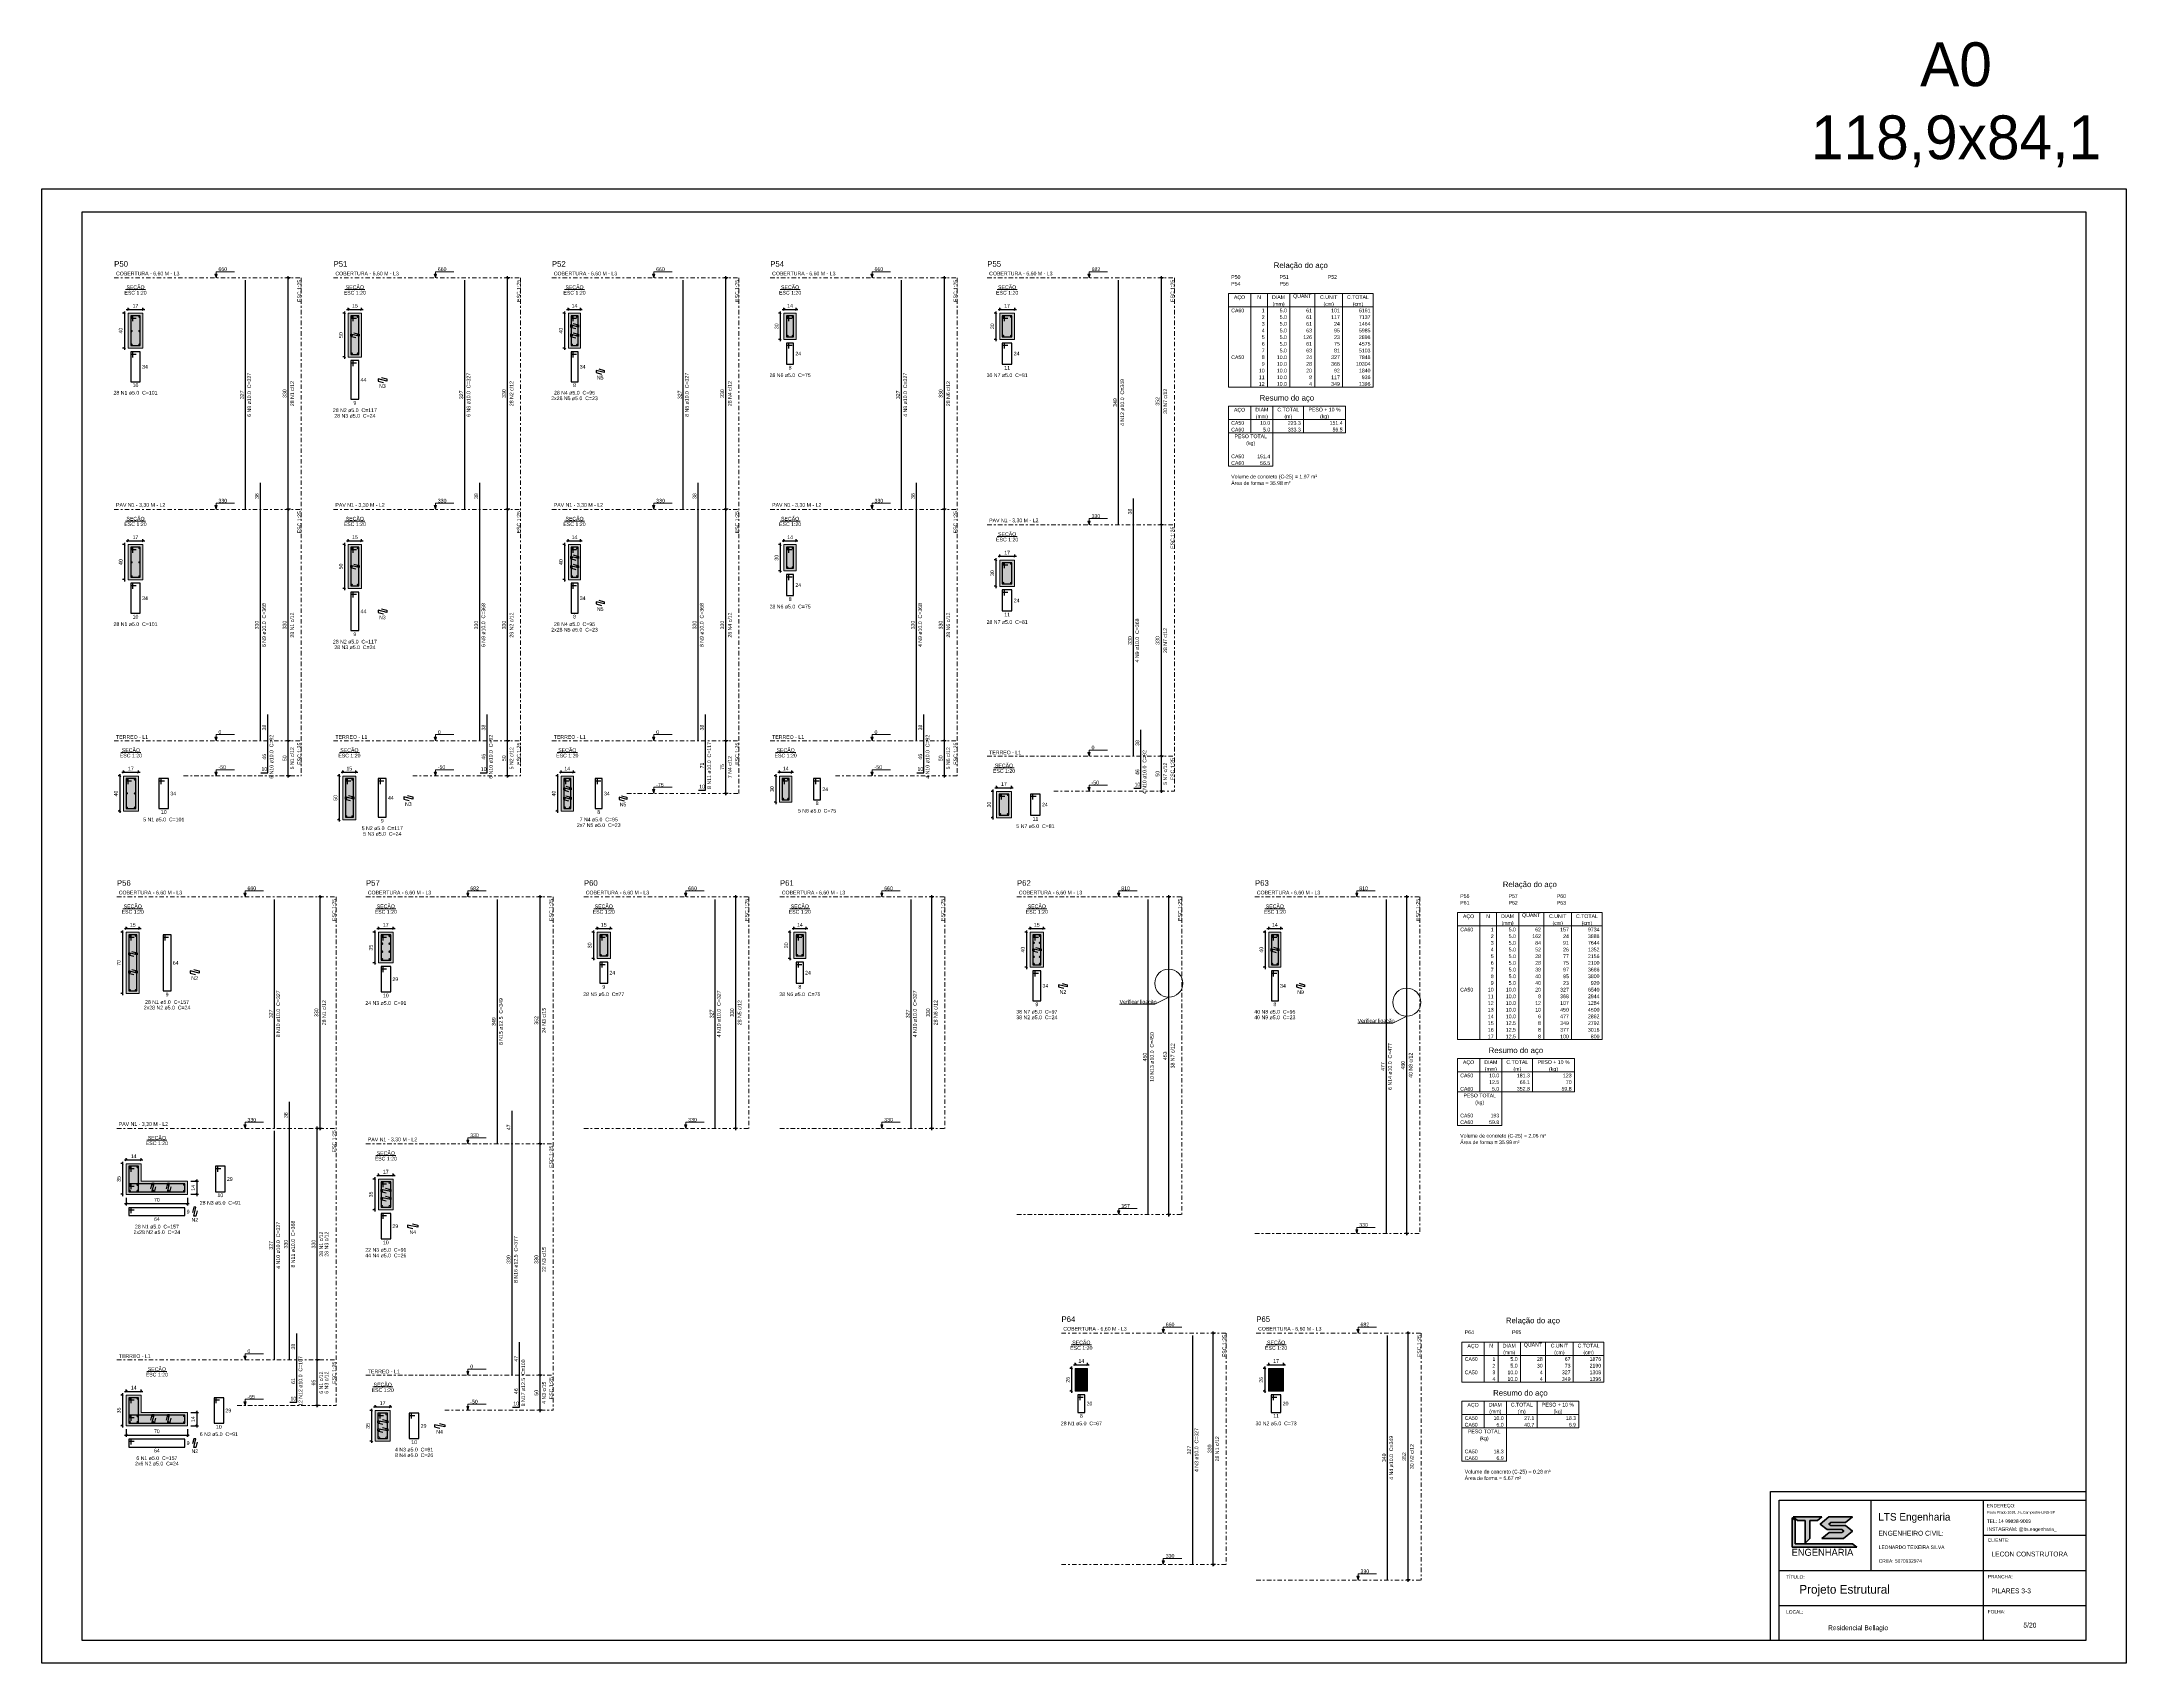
# Model space of a CAD drawing. Header units: millimetres. Extents: x -34 to 951, y -76 to 463.
# Drawn here: x 383.5 to 502.4, y -76.3 to 16.2 of the extents above; entities that cross this region are included whole.
import ezdxf

# ---------------------------------------------------------------- set-up
doc = ezdxf.new("R2010")
doc.units = ezdxf.units.MM
doc.header["$MEASUREMENT"] = 0
doc.linetypes.add('DASHDOT', pattern=[2.54, 1.27, -0.635, 0, -0.635])
doc.linetypes.add('NULL', pattern=[0])
for name, color, linetype, lineweight in [('Descrição da armadura', 7, 'Continuous', 0), ('DT-Barras na forma', 7, 'Continuous', 30), ('DT-Barras no corte', 5, 'Continuous', 5), ('DT-Barras rebatidas', 7, 'Continuous', 30), ('DT-Cotas', 7, 'Continuous', 5), ('DT-Forma', 5, 'Continuous', 5), ('DT-Hachura seção pilares', 252, 'Continuous', 5), ('DT-Pontilhado', 7, 'DASHDOT', 5), ('DT-Relação do aço', 7, 'Continuous', 5), ('DT-Textos', 7, 'Continuous', 5), ('DT-Título', 7, 'Continuous', 20), ('Textos armaduras', 7, 'Continuous', 0)]:
    doc.layers.add(name, color=color, linetype=linetype, lineweight=lineweight)
doc.styles.add('Arial', font='arial.ttf')
doc.dimstyles.new('UM_20.000000', dxfattribs={"dimtxt": 0.18, "dimasz": 0.1, "dimexe": 0.1, "dimexo": 0.2, "dimgap": 0, "dimtad": 1, "dimtih": 1, "dimtoh": 1, "dimdec": 1, "dimlfac": 20, "dimzin": 0, "dimdsep": 46, "dimtxsty": 'Standard', "dimcen": 0.09, "dimdle": 0.1, "dimadec": 1, "dimazin": 2, "dimtfac": 1, "dimtdec": 4, "dimtofl": 0, "dimtmove": 0, "dimatfit": 3, "dimfxl": 1, "dimtolj": 1, "dimarcsym": 0})
doc.dimstyles.new('UM_25.000000', dxfattribs={"dimtxt": 0.18, "dimasz": 0.1, "dimexe": 0.1, "dimexo": 0.2, "dimgap": 0, "dimtad": 1, "dimtih": 1, "dimtoh": 1, "dimdec": 1, "dimlfac": 25, "dimzin": 0, "dimdsep": 46, "dimtxsty": 'Standard', "dimcen": 0.09, "dimdle": 0.1, "dimadec": 1, "dimazin": 2, "dimtfac": 1, "dimtdec": 4, "dimtofl": 0, "dimtmove": 0, "dimatfit": 3, "dimfxl": 1, "dimtolj": 1, "dimarcsym": 0})

# ---------------------------------------------------------------- blocks, each defined once
blk = doc.blocks.new('_Oblique')
at = {"color": 0, "linetype": 'ByBlock', "lineweight": -2}
blk.add_line((-0.5, -0.5), (0.5, 0.5), dxfattribs=at)
blk = doc.blocks.new('*D642')
at = {"layer": 'Defpoints', "color": 0, "transparency": 16777216}
for p in [(388.46, 0.69), (388.25, -1.31), (388.46, -1.31)]:
    blk.add_point(p, dxfattribs=at)
at = {"layer": 'DT-Cotas', "color": 0, "lineweight": -2, "transparency": 16777216}
for p, q in [((388.26, 0.69), (388.15, 0.69)), ((388.25, 0.79), (388.25, -1.41)), ((388.26, -1.31), (388.15, -1.31))]:
    blk.add_line(p, q, dxfattribs=at)
at = {"layer": 'DT-Cotas', "color": 0, "lineweight": -2, "transparency": 16777216, "xscale": 0.1, "yscale": 0.1, "zscale": 0.1}
for p, rotation in [((388.25, 0.69), 90), ((388.25, -1.31), 270)]:
    blk.add_blockref('_Oblique', p, dxfattribs=dict(at, rotation=rotation))
at = {"layer": 'DT-Cotas', "color": 7, "transparency": 16777216, "insert": (388.04, -0.31), "char_height": 0.212, "attachment_point": 5, "rotation": 90, "style": 'Arial'}
blk.add_mtext('\\A1;40', dxfattribs=at)
blk = doc.blocks.new('*D643')
at = {"layer": 'Defpoints', "color": 0, "transparency": 16777216}
for p in [(388.46, 0.69), (389.31, 0.9), (389.31, 0.69)]:
    blk.add_point(p, dxfattribs=at)
at = {"layer": 'DT-Cotas', "color": 0, "lineweight": -2, "transparency": 16777216}
for p, q in [((388.36, 0.9), (389.41, 0.9)), ((388.46, 0.89), (388.46, 1)), ((389.31, 0.89), (389.31, 1))]:
    blk.add_line(p, q, dxfattribs=at)
at = {"layer": 'DT-Cotas', "color": 0, "lineweight": -2, "transparency": 16777216, "xscale": 0.1, "yscale": 0.1, "zscale": 0.1, "rotation": 180}
blk.add_blockref('_Oblique', (388.46, 0.9), dxfattribs=at)
at = {"layer": 'DT-Cotas', "color": 0, "lineweight": -2, "transparency": 16777216, "xscale": 0.1, "yscale": 0.1, "zscale": 0.1}
blk.add_blockref('_Oblique', (389.31, 0.9), dxfattribs=at)
at = {"layer": 'DT-Cotas', "color": 7, "transparency": 16777216, "insert": (388.88, 1.11), "char_height": 0.212, "attachment_point": 5, "rotation": 0.0057, "style": 'Arial'}
blk.add_mtext('\\A1;17', dxfattribs=at)
blk = doc.blocks.new('*D644')
at = {"layer": 'Defpoints', "color": 0, "transparency": 16777216}
for p in [(397.6, 2.7), (397.92, 2.7), (397.92, -10.5)]:
    blk.add_point(p, dxfattribs=at)
at = {"layer": 'DT-Cotas', "color": 0, "lineweight": -2, "transparency": 16777216}
for p, q in [((397.72, 2.7), (397.5, 2.7)), ((397.6, -10.6), (397.6, 2.8)), ((397.72, -10.5), (397.5, -10.5))]:
    blk.add_line(p, q, dxfattribs=at)
at = {"layer": 'DT-Cotas', "color": 0, "lineweight": -2, "transparency": 16777216, "xscale": 0.1, "yscale": 0.1, "zscale": 0.1}
for p, rotation in [((397.6, 2.7), 90), ((397.6, -10.5), 270)]:
    blk.add_blockref('_Oblique', p, dxfattribs=dict(at, rotation=rotation))
at = {"layer": 'DT-Cotas', "color": 7, "transparency": 16777216, "insert": (397.39, -3.9), "char_height": 0.212, "attachment_point": 5, "rotation": 90, "style": 'Arial'}
blk.add_mtext('\\A1;330', dxfattribs=at)
blk = doc.blocks.new('*D645')
at = {"layer": 'Defpoints', "color": 0, "transparency": 16777216}
for p in [(388.46, -12.51), (388.25, -14.51), (388.46, -14.51)]:
    blk.add_point(p, dxfattribs=at)
at = {"layer": 'DT-Cotas', "color": 0, "lineweight": -2, "transparency": 16777216}
for p, q in [((388.26, -12.51), (388.15, -12.51)), ((388.25, -12.41), (388.25, -14.61)), ((388.26, -14.51), (388.15, -14.51))]:
    blk.add_line(p, q, dxfattribs=at)
at = {"layer": 'DT-Cotas', "color": 0, "lineweight": -2, "transparency": 16777216, "xscale": 0.1, "yscale": 0.1, "zscale": 0.1}
for p, rotation in [((388.25, -12.51), 90), ((388.25, -14.51), 270)]:
    blk.add_blockref('_Oblique', p, dxfattribs=dict(at, rotation=rotation))
at = {"layer": 'DT-Cotas', "color": 7, "transparency": 16777216, "insert": (388.04, -13.51), "char_height": 0.212, "attachment_point": 5, "rotation": 90, "style": 'Arial'}
blk.add_mtext('\\A1;40', dxfattribs=at)
blk = doc.blocks.new('*D646')
at = {"layer": 'Defpoints', "color": 0, "transparency": 16777216}
for p in [(388.46, -12.51), (389.31, -12.3), (389.31, -12.51)]:
    blk.add_point(p, dxfattribs=at)
at = {"layer": 'DT-Cotas', "color": 0, "lineweight": -2, "transparency": 16777216}
for p, q in [((388.36, -12.3), (389.41, -12.3)), ((388.46, -12.31), (388.46, -12.2)), ((389.31, -12.31), (389.31, -12.2))]:
    blk.add_line(p, q, dxfattribs=at)
at = {"layer": 'DT-Cotas', "color": 0, "lineweight": -2, "transparency": 16777216, "xscale": 0.1, "yscale": 0.1, "zscale": 0.1, "rotation": 180}
blk.add_blockref('_Oblique', (388.46, -12.3), dxfattribs=at)
at = {"layer": 'DT-Cotas', "color": 0, "lineweight": -2, "transparency": 16777216, "xscale": 0.1, "yscale": 0.1, "zscale": 0.1}
blk.add_blockref('_Oblique', (389.31, -12.3), dxfattribs=at)
at = {"layer": 'DT-Cotas', "color": 7, "transparency": 16777216, "insert": (388.88, -12.09), "char_height": 0.212, "attachment_point": 5, "rotation": 0.0057, "style": 'Arial'}
blk.add_mtext('\\A1;17', dxfattribs=at)
blk = doc.blocks.new('*D647')
at = {"layer": 'Defpoints', "color": 0, "transparency": 16777216}
for p in [(397.6, -10.5), (397.92, -10.5), (397.92, -23.7)]:
    blk.add_point(p, dxfattribs=at)
at = {"layer": 'DT-Cotas', "color": 0, "lineweight": -2, "transparency": 16777216}
for p, q in [((397.72, -10.5), (397.5, -10.5)), ((397.6, -23.8), (397.6, -10.4)), ((397.72, -23.7), (397.5, -23.7))]:
    blk.add_line(p, q, dxfattribs=at)
at = {"layer": 'DT-Cotas', "color": 0, "lineweight": -2, "transparency": 16777216, "xscale": 0.1, "yscale": 0.1, "zscale": 0.1}
for p, rotation in [((397.6, -10.5), 90), ((397.6, -23.7), 270)]:
    blk.add_blockref('_Oblique', p, dxfattribs=dict(at, rotation=rotation))
at = {"layer": 'DT-Cotas', "color": 7, "transparency": 16777216, "insert": (397.39, -17.1), "char_height": 0.212, "attachment_point": 5, "rotation": 90, "style": 'Arial'}
blk.add_mtext('\\A1;330', dxfattribs=at)
blk = doc.blocks.new('*D648')
at = {"layer": 'Defpoints', "color": 0, "transparency": 16777216}
for p in [(388.2, -25.71), (387.99, -27.71), (388.2, -27.71)]:
    blk.add_point(p, dxfattribs=at)
at = {"layer": 'DT-Cotas', "color": 0, "lineweight": -2, "transparency": 16777216}
for p, q in [((388, -25.71), (387.89, -25.71)), ((387.99, -25.61), (387.99, -27.81)), ((388, -27.71), (387.89, -27.71))]:
    blk.add_line(p, q, dxfattribs=at)
at = {"layer": 'DT-Cotas', "color": 0, "lineweight": -2, "transparency": 16777216, "xscale": 0.1, "yscale": 0.1, "zscale": 0.1}
for p, rotation in [((387.99, -25.71), 90), ((387.99, -27.71), 270)]:
    blk.add_blockref('_Oblique', p, dxfattribs=dict(at, rotation=rotation))
at = {"layer": 'DT-Cotas', "color": 7, "transparency": 16777216, "insert": (387.77, -26.71), "char_height": 0.212, "attachment_point": 5, "rotation": 90, "style": 'Arial'}
blk.add_mtext('\\A1;40', dxfattribs=at)
blk = doc.blocks.new('*D649')
at = {"layer": 'Defpoints', "color": 0, "transparency": 16777216}
for p in [(388.2, -25.71), (389.05, -25.5), (389.05, -25.71)]:
    blk.add_point(p, dxfattribs=at)
at = {"layer": 'DT-Cotas', "color": 0, "lineweight": -2, "transparency": 16777216}
for p, q in [((388.1, -25.5), (389.15, -25.5)), ((388.2, -25.51), (388.2, -25.4)), ((389.05, -25.51), (389.05, -25.4))]:
    blk.add_line(p, q, dxfattribs=at)
at = {"layer": 'DT-Cotas', "color": 0, "lineweight": -2, "transparency": 16777216, "xscale": 0.1, "yscale": 0.1, "zscale": 0.1, "rotation": 180}
blk.add_blockref('_Oblique', (388.2, -25.5), dxfattribs=at)
at = {"layer": 'DT-Cotas', "color": 0, "lineweight": -2, "transparency": 16777216, "xscale": 0.1, "yscale": 0.1, "zscale": 0.1}
blk.add_blockref('_Oblique', (389.05, -25.5), dxfattribs=at)
at = {"layer": 'DT-Cotas', "color": 7, "transparency": 16777216, "insert": (388.62, -25.29), "char_height": 0.212, "attachment_point": 5, "style": 'Arial'}
blk.add_mtext('\\A1;17', dxfattribs=at)
blk = doc.blocks.new('*D650')
at = {"layer": 'Defpoints', "color": 0, "transparency": 16777216}
for p in [(397.6, -23.7), (397.92, -23.7), (397.92, -25.7)]:
    blk.add_point(p, dxfattribs=at)
at = {"layer": 'DT-Cotas', "color": 0, "lineweight": -2, "transparency": 16777216}
for p, q in [((397.72, -23.7), (397.5, -23.7)), ((397.6, -25.8), (397.6, -23.6)), ((397.72, -25.7), (397.5, -25.7))]:
    blk.add_line(p, q, dxfattribs=at)
at = {"layer": 'DT-Cotas', "color": 0, "lineweight": -2, "transparency": 16777216, "xscale": 0.1, "yscale": 0.1, "zscale": 0.1}
for p, rotation in [((397.6, -23.7), 90), ((397.6, -25.7), 270)]:
    blk.add_blockref('_Oblique', p, dxfattribs=dict(at, rotation=rotation))
at = {"layer": 'DT-Cotas', "color": 7, "transparency": 16777216, "insert": (397.39, -24.7), "char_height": 0.212, "attachment_point": 5, "rotation": 90, "style": 'Arial'}
blk.add_mtext('\\A1;50', dxfattribs=at)
blk = doc.blocks.new('*D609')
at = {"layer": 'Defpoints', "color": 0, "transparency": 16777216}
for p in [(401.02, 0.69), (400.81, -1.81), (401.02, -1.81)]:
    blk.add_point(p, dxfattribs=at)
at = {"layer": 'DT-Cotas', "color": 0, "lineweight": -2, "transparency": 16777216}
for p, q in [((400.82, 0.69), (400.71, 0.69)), ((400.81, 0.79), (400.81, -1.91)), ((400.82, -1.81), (400.71, -1.81))]:
    blk.add_line(p, q, dxfattribs=at)
at = {"layer": 'DT-Cotas', "color": 0, "lineweight": -2, "transparency": 16777216, "xscale": 0.1, "yscale": 0.1, "zscale": 0.1}
for p, rotation in [((400.81, 0.69), 90), ((400.81, -1.81), 270)]:
    blk.add_blockref('_Oblique', p, dxfattribs=dict(at, rotation=rotation))
at = {"layer": 'DT-Cotas', "color": 7, "transparency": 16777216, "insert": (400.6, -0.56), "char_height": 0.212, "attachment_point": 5, "rotation": 90, "style": 'Arial'}
blk.add_mtext('\\A1;50', dxfattribs=at)
blk = doc.blocks.new('*D610')
at = {"layer": 'Defpoints', "color": 0, "transparency": 16777216}
for p in [(401.02, 0.69), (401.77, 0.9), (401.77, 0.69)]:
    blk.add_point(p, dxfattribs=at)
at = {"layer": 'DT-Cotas', "color": 0, "lineweight": -2, "transparency": 16777216}
for p, q in [((400.92, 0.9), (401.87, 0.9)), ((401.02, 0.89), (401.02, 1)), ((401.77, 0.89), (401.77, 1))]:
    blk.add_line(p, q, dxfattribs=at)
at = {"layer": 'DT-Cotas', "color": 0, "lineweight": -2, "transparency": 16777216, "xscale": 0.1, "yscale": 0.1, "zscale": 0.1, "rotation": 180}
blk.add_blockref('_Oblique', (401.02, 0.9), dxfattribs=at)
at = {"layer": 'DT-Cotas', "color": 0, "lineweight": -2, "transparency": 16777216, "xscale": 0.1, "yscale": 0.1, "zscale": 0.1}
blk.add_blockref('_Oblique', (401.77, 0.9), dxfattribs=at)
at = {"layer": 'DT-Cotas', "color": 7, "transparency": 16777216, "insert": (401.4, 1.11), "char_height": 0.212, "attachment_point": 5, "rotation": 0.0057, "style": 'Arial'}
blk.add_mtext('\\A1;15', dxfattribs=at)
blk = doc.blocks.new('*D611')
at = {"layer": 'Defpoints', "color": 0, "transparency": 16777216}
for p in [(410.11, 2.7), (410.43, 2.7), (410.43, -10.5)]:
    blk.add_point(p, dxfattribs=at)
at = {"layer": 'DT-Cotas', "color": 0, "lineweight": -2, "transparency": 16777216}
for p, q in [((410.23, 2.7), (410.01, 2.7)), ((410.11, -10.6), (410.11, 2.8)), ((410.23, -10.5), (410.01, -10.5))]:
    blk.add_line(p, q, dxfattribs=at)
at = {"layer": 'DT-Cotas', "color": 0, "lineweight": -2, "transparency": 16777216, "xscale": 0.1, "yscale": 0.1, "zscale": 0.1}
for p, rotation in [((410.11, 2.7), 90), ((410.11, -10.5), 270)]:
    blk.add_blockref('_Oblique', p, dxfattribs=dict(at, rotation=rotation))
at = {"layer": 'DT-Cotas', "color": 7, "transparency": 16777216, "insert": (409.9, -3.9), "char_height": 0.212, "attachment_point": 5, "rotation": 90, "style": 'Arial'}
blk.add_mtext('\\A1;330', dxfattribs=at)
blk = doc.blocks.new('*D612')
at = {"layer": 'Defpoints', "color": 0, "transparency": 16777216}
for p in [(410.11, 2.7), (410.43, 2.7), (410.43, -10.5)]:
    blk.add_point(p, dxfattribs=at)
at = {"layer": 'DT-Cotas', "color": 0, "lineweight": -2, "transparency": 16777216}
for p, q in [((410.23, 2.7), (410.01, 2.7)), ((410.11, -10.6), (410.11, 2.8)), ((410.23, -10.5), (410.01, -10.5))]:
    blk.add_line(p, q, dxfattribs=at)
at = {"layer": 'DT-Cotas', "color": 0, "lineweight": -2, "transparency": 16777216, "xscale": 0.1, "yscale": 0.1, "zscale": 0.1}
for p, rotation in [((410.11, 2.7), 90), ((410.11, -10.5), 270)]:
    blk.add_blockref('_Oblique', p, dxfattribs=dict(at, rotation=rotation))
blk = doc.blocks.new('*D613')
at = {"layer": 'Defpoints', "color": 0, "transparency": 16777216}
for p in [(401.02, -12.51), (400.81, -15.01), (401.02, -15.01)]:
    blk.add_point(p, dxfattribs=at)
at = {"layer": 'DT-Cotas', "color": 0, "lineweight": -2, "transparency": 16777216}
for p, q in [((400.82, -12.51), (400.71, -12.51)), ((400.81, -12.41), (400.81, -15.11)), ((400.82, -15.01), (400.71, -15.01))]:
    blk.add_line(p, q, dxfattribs=at)
at = {"layer": 'DT-Cotas', "color": 0, "lineweight": -2, "transparency": 16777216, "xscale": 0.1, "yscale": 0.1, "zscale": 0.1}
for p, rotation in [((400.81, -12.51), 90), ((400.81, -15.01), 270)]:
    blk.add_blockref('_Oblique', p, dxfattribs=dict(at, rotation=rotation))
at = {"layer": 'DT-Cotas', "color": 7, "transparency": 16777216, "insert": (400.6, -13.76), "char_height": 0.212, "attachment_point": 5, "rotation": 90, "style": 'Arial'}
blk.add_mtext('\\A1;50', dxfattribs=at)
blk = doc.blocks.new('*D614')
at = {"layer": 'Defpoints', "color": 0, "transparency": 16777216}
for p in [(401.02, -12.51), (401.77, -12.3), (401.77, -12.51)]:
    blk.add_point(p, dxfattribs=at)
at = {"layer": 'DT-Cotas', "color": 0, "lineweight": -2, "transparency": 16777216}
for p, q in [((400.92, -12.3), (401.87, -12.3)), ((401.02, -12.31), (401.02, -12.2)), ((401.77, -12.31), (401.77, -12.2))]:
    blk.add_line(p, q, dxfattribs=at)
at = {"layer": 'DT-Cotas', "color": 0, "lineweight": -2, "transparency": 16777216, "xscale": 0.1, "yscale": 0.1, "zscale": 0.1, "rotation": 180}
blk.add_blockref('_Oblique', (401.02, -12.3), dxfattribs=at)
at = {"layer": 'DT-Cotas', "color": 0, "lineweight": -2, "transparency": 16777216, "xscale": 0.1, "yscale": 0.1, "zscale": 0.1}
blk.add_blockref('_Oblique', (401.77, -12.3), dxfattribs=at)
at = {"layer": 'DT-Cotas', "color": 7, "transparency": 16777216, "insert": (401.4, -12.09), "char_height": 0.212, "attachment_point": 5, "rotation": 0.0057, "style": 'Arial'}
blk.add_mtext('\\A1;15', dxfattribs=at)
blk = doc.blocks.new('*D615')
at = {"layer": 'Defpoints', "color": 0, "transparency": 16777216}
for p in [(410.11, -10.5), (410.43, -10.5), (410.43, -23.7)]:
    blk.add_point(p, dxfattribs=at)
at = {"layer": 'DT-Cotas', "color": 0, "lineweight": -2, "transparency": 16777216}
for p, q in [((410.23, -10.5), (410.01, -10.5)), ((410.11, -23.8), (410.11, -10.4)), ((410.23, -23.7), (410.01, -23.7))]:
    blk.add_line(p, q, dxfattribs=at)
at = {"layer": 'DT-Cotas', "color": 0, "lineweight": -2, "transparency": 16777216, "xscale": 0.1, "yscale": 0.1, "zscale": 0.1}
for p, rotation in [((410.11, -10.5), 90), ((410.11, -23.7), 270)]:
    blk.add_blockref('_Oblique', p, dxfattribs=dict(at, rotation=rotation))
at = {"layer": 'DT-Cotas', "color": 7, "transparency": 16777216, "insert": (409.9, -17.1), "char_height": 0.212, "attachment_point": 5, "rotation": 90, "style": 'Arial'}
blk.add_mtext('\\A1;330', dxfattribs=at)
blk = doc.blocks.new('*D616')
at = {"layer": 'Defpoints', "color": 0, "transparency": 16777216}
for p in [(410.11, -10.5), (410.43, -10.5), (410.43, -23.7)]:
    blk.add_point(p, dxfattribs=at)
at = {"layer": 'DT-Cotas', "color": 0, "lineweight": -2, "transparency": 16777216}
for p, q in [((410.23, -10.5), (410.01, -10.5)), ((410.11, -23.8), (410.11, -10.4)), ((410.23, -23.7), (410.01, -23.7))]:
    blk.add_line(p, q, dxfattribs=at)
at = {"layer": 'DT-Cotas', "color": 0, "lineweight": -2, "transparency": 16777216, "xscale": 0.1, "yscale": 0.1, "zscale": 0.1}
for p, rotation in [((410.11, -10.5), 90), ((410.11, -23.7), 270)]:
    blk.add_blockref('_Oblique', p, dxfattribs=dict(at, rotation=rotation))
blk = doc.blocks.new('*D617')
at = {"layer": 'Defpoints', "color": 0, "transparency": 16777216}
for p in [(400.71, -25.71), (400.5, -28.21), (400.71, -28.21)]:
    blk.add_point(p, dxfattribs=at)
at = {"layer": 'DT-Cotas', "color": 0, "lineweight": -2, "transparency": 16777216}
for p, q in [((400.51, -25.71), (400.4, -25.71)), ((400.5, -25.61), (400.5, -28.31)), ((400.51, -28.21), (400.4, -28.21))]:
    blk.add_line(p, q, dxfattribs=at)
at = {"layer": 'DT-Cotas', "color": 0, "lineweight": -2, "transparency": 16777216, "xscale": 0.1, "yscale": 0.1, "zscale": 0.1}
for p, rotation in [((400.5, -25.71), 90), ((400.5, -28.21), 270)]:
    blk.add_blockref('_Oblique', p, dxfattribs=dict(at, rotation=rotation))
at = {"layer": 'DT-Cotas', "color": 7, "transparency": 16777216, "insert": (400.29, -26.96), "char_height": 0.212, "attachment_point": 5, "rotation": 90, "style": 'Arial'}
blk.add_mtext('\\A1;50', dxfattribs=at)
blk = doc.blocks.new('*D618')
at = {"layer": 'Defpoints', "color": 0, "transparency": 16777216}
for p in [(400.71, -25.71), (401.46, -25.5), (401.46, -25.71)]:
    blk.add_point(p, dxfattribs=at)
at = {"layer": 'DT-Cotas', "color": 0, "lineweight": -2, "transparency": 16777216}
for p, q in [((400.61, -25.5), (401.56, -25.5)), ((400.71, -25.51), (400.71, -25.4)), ((401.46, -25.51), (401.46, -25.4))]:
    blk.add_line(p, q, dxfattribs=at)
at = {"layer": 'DT-Cotas', "color": 0, "lineweight": -2, "transparency": 16777216, "xscale": 0.1, "yscale": 0.1, "zscale": 0.1, "rotation": 180}
blk.add_blockref('_Oblique', (400.71, -25.5), dxfattribs=at)
at = {"layer": 'DT-Cotas', "color": 0, "lineweight": -2, "transparency": 16777216, "xscale": 0.1, "yscale": 0.1, "zscale": 0.1}
blk.add_blockref('_Oblique', (401.46, -25.5), dxfattribs=at)
at = {"layer": 'DT-Cotas', "color": 7, "transparency": 16777216, "insert": (401.08, -25.29), "char_height": 0.212, "attachment_point": 5, "rotation": 0.0057, "style": 'Arial'}
blk.add_mtext('\\A1;15', dxfattribs=at)
blk = doc.blocks.new('*D619')
at = {"layer": 'Defpoints', "color": 0, "transparency": 16777216}
for p in [(410.11, -23.7), (410.43, -23.7), (410.43, -25.7)]:
    blk.add_point(p, dxfattribs=at)
at = {"layer": 'DT-Cotas', "color": 0, "lineweight": -2, "transparency": 16777216}
for p, q in [((410.23, -23.7), (410.01, -23.7)), ((410.11, -25.8), (410.11, -23.6)), ((410.23, -25.7), (410.01, -25.7))]:
    blk.add_line(p, q, dxfattribs=at)
at = {"layer": 'DT-Cotas', "color": 0, "lineweight": -2, "transparency": 16777216, "xscale": 0.1, "yscale": 0.1, "zscale": 0.1}
for p, rotation in [((410.11, -23.7), 90), ((410.11, -25.7), 270)]:
    blk.add_blockref('_Oblique', p, dxfattribs=dict(at, rotation=rotation))
at = {"layer": 'DT-Cotas', "color": 7, "transparency": 16777216, "insert": (409.9, -24.7), "char_height": 0.212, "attachment_point": 5, "rotation": 90, "style": 'Arial'}
blk.add_mtext('\\A1;50', dxfattribs=at)
blk = doc.blocks.new('*D620')
at = {"layer": 'Defpoints', "color": 0, "transparency": 16777216}
for p in [(410.11, -23.7), (410.43, -23.7), (410.43, -25.7)]:
    blk.add_point(p, dxfattribs=at)
at = {"layer": 'DT-Cotas', "color": 0, "lineweight": -2, "transparency": 16777216}
for p, q in [((410.23, -23.7), (410.01, -23.7)), ((410.11, -25.8), (410.11, -23.6)), ((410.23, -25.7), (410.01, -25.7))]:
    blk.add_line(p, q, dxfattribs=at)
at = {"layer": 'DT-Cotas', "color": 0, "lineweight": -2, "transparency": 16777216, "xscale": 0.1, "yscale": 0.1, "zscale": 0.1}
for p, rotation in [((410.11, -23.7), 90), ((410.11, -25.7), 270)]:
    blk.add_blockref('_Oblique', p, dxfattribs=dict(at, rotation=rotation))
blk = doc.blocks.new('*D621')
at = {"layer": 'Defpoints', "color": 0, "transparency": 16777216}
for p in [(413.57, 0.69), (413.36, -1.31), (413.57, -1.31)]:
    blk.add_point(p, dxfattribs=at)
at = {"layer": 'DT-Cotas', "color": 0, "lineweight": -2, "transparency": 16777216}
for p, q in [((413.37, 0.69), (413.26, 0.69)), ((413.36, 0.79), (413.36, -1.41)), ((413.37, -1.31), (413.26, -1.31))]:
    blk.add_line(p, q, dxfattribs=at)
at = {"layer": 'DT-Cotas', "color": 0, "lineweight": -2, "transparency": 16777216, "xscale": 0.1, "yscale": 0.1, "zscale": 0.1}
for p, rotation in [((413.36, 0.69), 90), ((413.36, -1.31), 270)]:
    blk.add_blockref('_Oblique', p, dxfattribs=dict(at, rotation=rotation))
at = {"layer": 'DT-Cotas', "color": 7, "transparency": 16777216, "insert": (413.15, -0.31), "char_height": 0.212, "attachment_point": 5, "rotation": 90, "style": 'Arial'}
blk.add_mtext('\\A1;40', dxfattribs=at)
blk = doc.blocks.new('*D622')
at = {"layer": 'Defpoints', "color": 0, "transparency": 16777216}
for p in [(413.57, 0.69), (414.27, 0.9), (414.27, 0.69)]:
    blk.add_point(p, dxfattribs=at)
at = {"layer": 'DT-Cotas', "color": 0, "lineweight": -2, "transparency": 16777216}
for p, q in [((413.47, 0.9), (414.37, 0.9)), ((413.57, 0.89), (413.57, 1)), ((414.27, 0.89), (414.27, 1))]:
    blk.add_line(p, q, dxfattribs=at)
at = {"layer": 'DT-Cotas', "color": 0, "lineweight": -2, "transparency": 16777216, "xscale": 0.1, "yscale": 0.1, "zscale": 0.1, "rotation": 180}
blk.add_blockref('_Oblique', (413.57, 0.9), dxfattribs=at)
at = {"layer": 'DT-Cotas', "color": 0, "lineweight": -2, "transparency": 16777216, "xscale": 0.1, "yscale": 0.1, "zscale": 0.1}
blk.add_blockref('_Oblique', (414.27, 0.9), dxfattribs=at)
at = {"layer": 'DT-Cotas', "color": 7, "transparency": 16777216, "insert": (413.92, 1.11), "char_height": 0.212, "attachment_point": 5, "rotation": 0.0057, "style": 'Arial'}
blk.add_mtext('\\A1;14', dxfattribs=at)
blk = doc.blocks.new('*D623')
at = {"layer": 'Defpoints', "color": 0, "transparency": 16777216}
for p in [(422.56, 2.7), (422.88, 2.7), (422.88, -10.5)]:
    blk.add_point(p, dxfattribs=at)
at = {"layer": 'DT-Cotas', "color": 0, "lineweight": -2, "transparency": 16777216}
for p, q in [((422.68, 2.7), (422.46, 2.7)), ((422.56, -10.6), (422.56, 2.8)), ((422.68, -10.5), (422.46, -10.5))]:
    blk.add_line(p, q, dxfattribs=at)
at = {"layer": 'DT-Cotas', "color": 0, "lineweight": -2, "transparency": 16777216, "xscale": 0.1, "yscale": 0.1, "zscale": 0.1}
for p, rotation in [((422.56, 2.7), 90), ((422.56, -10.5), 270)]:
    blk.add_blockref('_Oblique', p, dxfattribs=dict(at, rotation=rotation))
at = {"layer": 'DT-Cotas', "color": 7, "transparency": 16777216, "insert": (422.35, -3.9), "char_height": 0.212, "attachment_point": 5, "rotation": 90, "style": 'Arial'}
blk.add_mtext('\\A1;330', dxfattribs=at)
blk = doc.blocks.new('*D624')
at = {"layer": 'Defpoints', "color": 0, "transparency": 16777216}
for p in [(422.56, 2.7), (422.88, 2.7), (422.88, -10.5)]:
    blk.add_point(p, dxfattribs=at)
at = {"layer": 'DT-Cotas', "color": 0, "lineweight": -2, "transparency": 16777216}
for p, q in [((422.68, 2.7), (422.46, 2.7)), ((422.56, -10.6), (422.56, 2.8)), ((422.68, -10.5), (422.46, -10.5))]:
    blk.add_line(p, q, dxfattribs=at)
at = {"layer": 'DT-Cotas', "color": 0, "lineweight": -2, "transparency": 16777216, "xscale": 0.1, "yscale": 0.1, "zscale": 0.1}
for p, rotation in [((422.56, 2.7), 90), ((422.56, -10.5), 270)]:
    blk.add_blockref('_Oblique', p, dxfattribs=dict(at, rotation=rotation))
blk = doc.blocks.new('*D625')
at = {"layer": 'Defpoints', "color": 0, "transparency": 16777216}
for p in [(413.57, -12.51), (413.36, -14.51), (413.57, -14.51)]:
    blk.add_point(p, dxfattribs=at)
at = {"layer": 'DT-Cotas', "color": 0, "lineweight": -2, "transparency": 16777216}
for p, q in [((413.37, -12.51), (413.26, -12.51)), ((413.36, -12.41), (413.36, -14.61)), ((413.37, -14.51), (413.26, -14.51))]:
    blk.add_line(p, q, dxfattribs=at)
at = {"layer": 'DT-Cotas', "color": 0, "lineweight": -2, "transparency": 16777216, "xscale": 0.1, "yscale": 0.1, "zscale": 0.1}
for p, rotation in [((413.36, -12.51), 90), ((413.36, -14.51), 270)]:
    blk.add_blockref('_Oblique', p, dxfattribs=dict(at, rotation=rotation))
at = {"layer": 'DT-Cotas', "color": 7, "transparency": 16777216, "insert": (413.15, -13.51), "char_height": 0.212, "attachment_point": 5, "rotation": 90, "style": 'Arial'}
blk.add_mtext('\\A1;40', dxfattribs=at)
blk = doc.blocks.new('*D626')
at = {"layer": 'Defpoints', "color": 0, "transparency": 16777216}
for p in [(413.57, -12.51), (414.27, -12.3), (414.27, -12.51)]:
    blk.add_point(p, dxfattribs=at)
at = {"layer": 'DT-Cotas', "color": 0, "lineweight": -2, "transparency": 16777216}
for p, q in [((413.47, -12.3), (414.37, -12.3)), ((413.57, -12.31), (413.57, -12.2)), ((414.27, -12.31), (414.27, -12.2))]:
    blk.add_line(p, q, dxfattribs=at)
at = {"layer": 'DT-Cotas', "color": 0, "lineweight": -2, "transparency": 16777216, "xscale": 0.1, "yscale": 0.1, "zscale": 0.1, "rotation": 180}
blk.add_blockref('_Oblique', (413.57, -12.3), dxfattribs=at)
at = {"layer": 'DT-Cotas', "color": 0, "lineweight": -2, "transparency": 16777216, "xscale": 0.1, "yscale": 0.1, "zscale": 0.1}
blk.add_blockref('_Oblique', (414.27, -12.3), dxfattribs=at)
at = {"layer": 'DT-Cotas', "color": 7, "transparency": 16777216, "insert": (413.92, -12.09), "char_height": 0.212, "attachment_point": 5, "rotation": 0.0057, "style": 'Arial'}
blk.add_mtext('\\A1;14', dxfattribs=at)
blk = doc.blocks.new('*D627')
at = {"layer": 'Defpoints', "color": 0, "transparency": 16777216}
for p in [(422.56, -10.5), (422.88, -10.5), (422.88, -23.7)]:
    blk.add_point(p, dxfattribs=at)
at = {"layer": 'DT-Cotas', "color": 0, "lineweight": -2, "transparency": 16777216}
for p, q in [((422.68, -10.5), (422.46, -10.5)), ((422.56, -23.8), (422.56, -10.4)), ((422.68, -23.7), (422.46, -23.7))]:
    blk.add_line(p, q, dxfattribs=at)
at = {"layer": 'DT-Cotas', "color": 0, "lineweight": -2, "transparency": 16777216, "xscale": 0.1, "yscale": 0.1, "zscale": 0.1}
for p, rotation in [((422.56, -10.5), 90), ((422.56, -23.7), 270)]:
    blk.add_blockref('_Oblique', p, dxfattribs=dict(at, rotation=rotation))
at = {"layer": 'DT-Cotas', "color": 7, "transparency": 16777216, "insert": (422.35, -17.1), "char_height": 0.212, "attachment_point": 5, "rotation": 90, "style": 'Arial'}
blk.add_mtext('\\A1;330', dxfattribs=at)
blk = doc.blocks.new('*D628')
at = {"layer": 'Defpoints', "color": 0, "transparency": 16777216}
for p in [(422.56, -10.5), (422.88, -10.5), (422.88, -23.7)]:
    blk.add_point(p, dxfattribs=at)
at = {"layer": 'DT-Cotas', "color": 0, "lineweight": -2, "transparency": 16777216}
for p, q in [((422.68, -10.5), (422.46, -10.5)), ((422.56, -23.8), (422.56, -10.4)), ((422.68, -23.7), (422.46, -23.7))]:
    blk.add_line(p, q, dxfattribs=at)
at = {"layer": 'DT-Cotas', "color": 0, "lineweight": -2, "transparency": 16777216, "xscale": 0.1, "yscale": 0.1, "zscale": 0.1}
for p, rotation in [((422.56, -10.5), 90), ((422.56, -23.7), 270)]:
    blk.add_blockref('_Oblique', p, dxfattribs=dict(at, rotation=rotation))
blk = doc.blocks.new('*D629')
at = {"layer": 'Defpoints', "color": 0, "transparency": 16777216}
for p in [(413.16, -25.71), (412.95, -27.71), (413.16, -27.71)]:
    blk.add_point(p, dxfattribs=at)
at = {"layer": 'DT-Cotas', "color": 0, "lineweight": -2, "transparency": 16777216}
for p, q in [((412.96, -25.71), (412.85, -25.71)), ((412.95, -25.61), (412.95, -27.81)), ((412.96, -27.71), (412.85, -27.71))]:
    blk.add_line(p, q, dxfattribs=at)
at = {"layer": 'DT-Cotas', "color": 0, "lineweight": -2, "transparency": 16777216, "xscale": 0.1, "yscale": 0.1, "zscale": 0.1}
for p, rotation in [((412.95, -25.71), 90), ((412.95, -27.71), 270)]:
    blk.add_blockref('_Oblique', p, dxfattribs=dict(at, rotation=rotation))
at = {"layer": 'DT-Cotas', "color": 7, "transparency": 16777216, "insert": (412.74, -26.71), "char_height": 0.212, "attachment_point": 5, "rotation": 90, "style": 'Arial'}
blk.add_mtext('\\A1;40', dxfattribs=at)
blk = doc.blocks.new('*D630')
at = {"layer": 'Defpoints', "color": 0, "transparency": 16777216}
for p in [(413.16, -25.71), (413.86, -25.5), (413.86, -25.71)]:
    blk.add_point(p, dxfattribs=at)
at = {"layer": 'DT-Cotas', "color": 0, "lineweight": -2, "transparency": 16777216}
for p, q in [((413.06, -25.5), (413.96, -25.5)), ((413.16, -25.51), (413.16, -25.4)), ((413.86, -25.51), (413.86, -25.4))]:
    blk.add_line(p, q, dxfattribs=at)
at = {"layer": 'DT-Cotas', "color": 0, "lineweight": -2, "transparency": 16777216, "xscale": 0.1, "yscale": 0.1, "zscale": 0.1, "rotation": 180}
blk.add_blockref('_Oblique', (413.16, -25.5), dxfattribs=at)
at = {"layer": 'DT-Cotas', "color": 0, "lineweight": -2, "transparency": 16777216, "xscale": 0.1, "yscale": 0.1, "zscale": 0.1}
blk.add_blockref('_Oblique', (413.86, -25.5), dxfattribs=at)
at = {"layer": 'DT-Cotas', "color": 7, "transparency": 16777216, "insert": (413.51, -25.29), "char_height": 0.212, "attachment_point": 5, "rotation": 0.0057, "style": 'Arial'}
blk.add_mtext('\\A1;14', dxfattribs=at)
blk = doc.blocks.new('*D631')
at = {"layer": 'Defpoints', "color": 0, "transparency": 16777216}
for p in [(422.56, -23.7), (422.88, -23.7), (422.88, -26.7)]:
    blk.add_point(p, dxfattribs=at)
at = {"layer": 'DT-Cotas', "color": 0, "lineweight": -2, "transparency": 16777216}
for p, q in [((422.68, -23.7), (422.46, -23.7)), ((422.56, -26.8), (422.56, -23.6)), ((422.68, -26.7), (422.46, -26.7))]:
    blk.add_line(p, q, dxfattribs=at)
at = {"layer": 'DT-Cotas', "color": 0, "lineweight": -2, "transparency": 16777216, "xscale": 0.1, "yscale": 0.1, "zscale": 0.1}
for p, rotation in [((422.56, -23.7), 90), ((422.56, -26.7), 270)]:
    blk.add_blockref('_Oblique', p, dxfattribs=dict(at, rotation=rotation))
at = {"layer": 'DT-Cotas', "color": 7, "transparency": 16777216, "insert": (422.35, -25.2), "char_height": 0.212, "attachment_point": 5, "rotation": 90, "style": 'Arial'}
blk.add_mtext('\\A1;75', dxfattribs=at)
blk = doc.blocks.new('*D632')
at = {"layer": 'Defpoints', "color": 0, "transparency": 16777216}
for p in [(422.56, -23.7), (422.88, -23.7), (422.88, -26.7)]:
    blk.add_point(p, dxfattribs=at)
at = {"layer": 'DT-Cotas', "color": 0, "lineweight": -2, "transparency": 16777216}
for p, q in [((422.68, -23.7), (422.46, -23.7)), ((422.56, -26.8), (422.56, -23.6)), ((422.68, -26.7), (422.46, -26.7))]:
    blk.add_line(p, q, dxfattribs=at)
at = {"layer": 'DT-Cotas', "color": 0, "lineweight": -2, "transparency": 16777216, "xscale": 0.1, "yscale": 0.1, "zscale": 0.1}
for p, rotation in [((422.56, -23.7), 90), ((422.56, -26.7), 270)]:
    blk.add_blockref('_Oblique', p, dxfattribs=dict(at, rotation=rotation))
blk = doc.blocks.new('*D633')
at = {"layer": 'Defpoints', "color": 0, "transparency": 16777216}
for p in [(425.87, 0.69), (425.66, -0.81), (425.87, -0.81)]:
    blk.add_point(p, dxfattribs=at)
at = {"layer": 'DT-Cotas', "color": 0, "lineweight": -2, "transparency": 16777216}
for p, q in [((425.67, 0.69), (425.56, 0.69)), ((425.66, 0.79), (425.66, -0.91)), ((425.67, -0.81), (425.56, -0.81))]:
    blk.add_line(p, q, dxfattribs=at)
at = {"layer": 'DT-Cotas', "color": 0, "lineweight": -2, "transparency": 16777216, "xscale": 0.1, "yscale": 0.1, "zscale": 0.1}
for p, rotation in [((425.66, 0.69), 90), ((425.66, -0.81), 270)]:
    blk.add_blockref('_Oblique', p, dxfattribs=dict(at, rotation=rotation))
at = {"layer": 'DT-Cotas', "color": 7, "transparency": 16777216, "insert": (425.45, -0.06), "char_height": 0.212, "attachment_point": 5, "rotation": 90, "style": 'Arial'}
blk.add_mtext('\\A1;30', dxfattribs=at)
blk = doc.blocks.new('*D634')
at = {"layer": 'Defpoints', "color": 0, "transparency": 16777216}
for p in [(425.87, 0.69), (426.57, 0.9), (426.57, 0.69)]:
    blk.add_point(p, dxfattribs=at)
at = {"layer": 'DT-Cotas', "color": 0, "lineweight": -2, "transparency": 16777216}
for p, q in [((425.77, 0.9), (426.67, 0.9)), ((425.87, 0.89), (425.87, 1)), ((426.57, 0.89), (426.57, 1))]:
    blk.add_line(p, q, dxfattribs=at)
at = {"layer": 'DT-Cotas', "color": 0, "lineweight": -2, "transparency": 16777216, "xscale": 0.1, "yscale": 0.1, "zscale": 0.1, "rotation": 180}
blk.add_blockref('_Oblique', (425.87, 0.9), dxfattribs=at)
at = {"layer": 'DT-Cotas', "color": 0, "lineweight": -2, "transparency": 16777216, "xscale": 0.1, "yscale": 0.1, "zscale": 0.1}
blk.add_blockref('_Oblique', (426.57, 0.9), dxfattribs=at)
at = {"layer": 'DT-Cotas', "color": 7, "transparency": 16777216, "insert": (426.22, 1.11), "char_height": 0.212, "attachment_point": 5, "rotation": 0.0057, "style": 'Arial'}
blk.add_mtext('\\A1;14', dxfattribs=at)
blk = doc.blocks.new('*D635')
at = {"layer": 'Defpoints', "color": 0, "transparency": 16777216}
for p in [(435.02, 2.7), (435.33, 2.7), (435.33, -10.5)]:
    blk.add_point(p, dxfattribs=at)
at = {"layer": 'DT-Cotas', "color": 0, "lineweight": -2, "transparency": 16777216}
for p, q in [((435.13, 2.7), (434.92, 2.7)), ((435.02, -10.6), (435.02, 2.8)), ((435.13, -10.5), (434.92, -10.5))]:
    blk.add_line(p, q, dxfattribs=at)
at = {"layer": 'DT-Cotas', "color": 0, "lineweight": -2, "transparency": 16777216, "xscale": 0.1, "yscale": 0.1, "zscale": 0.1}
for p, rotation in [((435.02, 2.7), 90), ((435.02, -10.5), 270)]:
    blk.add_blockref('_Oblique', p, dxfattribs=dict(at, rotation=rotation))
at = {"layer": 'DT-Cotas', "color": 7, "transparency": 16777216, "insert": (434.81, -3.9), "char_height": 0.212, "attachment_point": 5, "rotation": 90, "style": 'Arial'}
blk.add_mtext('\\A1;330', dxfattribs=at)
blk = doc.blocks.new('*D636')
at = {"layer": 'Defpoints', "color": 0, "transparency": 16777216}
for p in [(425.87, -12.51), (425.66, -14.01), (425.87, -14.01)]:
    blk.add_point(p, dxfattribs=at)
at = {"layer": 'DT-Cotas', "color": 0, "lineweight": -2, "transparency": 16777216}
for p, q in [((425.67, -12.51), (425.56, -12.51)), ((425.66, -12.41), (425.66, -14.11)), ((425.67, -14.01), (425.56, -14.01))]:
    blk.add_line(p, q, dxfattribs=at)
at = {"layer": 'DT-Cotas', "color": 0, "lineweight": -2, "transparency": 16777216, "xscale": 0.1, "yscale": 0.1, "zscale": 0.1}
for p, rotation in [((425.66, -12.51), 90), ((425.66, -14.01), 270)]:
    blk.add_blockref('_Oblique', p, dxfattribs=dict(at, rotation=rotation))
at = {"layer": 'DT-Cotas', "color": 7, "transparency": 16777216, "insert": (425.45, -13.26), "char_height": 0.212, "attachment_point": 5, "rotation": 90, "style": 'Arial'}
blk.add_mtext('\\A1;30', dxfattribs=at)
blk = doc.blocks.new('*D637')
at = {"layer": 'Defpoints', "color": 0, "transparency": 16777216}
for p in [(425.87, -12.51), (426.57, -12.3), (426.57, -12.51)]:
    blk.add_point(p, dxfattribs=at)
at = {"layer": 'DT-Cotas', "color": 0, "lineweight": -2, "transparency": 16777216}
for p, q in [((425.77, -12.3), (426.67, -12.3)), ((425.87, -12.31), (425.87, -12.2)), ((426.57, -12.31), (426.57, -12.2))]:
    blk.add_line(p, q, dxfattribs=at)
at = {"layer": 'DT-Cotas', "color": 0, "lineweight": -2, "transparency": 16777216, "xscale": 0.1, "yscale": 0.1, "zscale": 0.1, "rotation": 180}
blk.add_blockref('_Oblique', (425.87, -12.3), dxfattribs=at)
at = {"layer": 'DT-Cotas', "color": 0, "lineweight": -2, "transparency": 16777216, "xscale": 0.1, "yscale": 0.1, "zscale": 0.1}
blk.add_blockref('_Oblique', (426.57, -12.3), dxfattribs=at)
at = {"layer": 'DT-Cotas', "color": 7, "transparency": 16777216, "insert": (426.22, -12.09), "char_height": 0.212, "attachment_point": 5, "rotation": 0.0057, "style": 'Arial'}
blk.add_mtext('\\A1;14', dxfattribs=at)
blk = doc.blocks.new('*D638')
at = {"layer": 'Defpoints', "color": 0, "transparency": 16777216}
for p in [(435.02, -10.5), (435.33, -10.5), (435.33, -23.7)]:
    blk.add_point(p, dxfattribs=at)
at = {"layer": 'DT-Cotas', "color": 0, "lineweight": -2, "transparency": 16777216}
for p, q in [((435.13, -10.5), (434.92, -10.5)), ((435.02, -23.8), (435.02, -10.4)), ((435.13, -23.7), (434.92, -23.7))]:
    blk.add_line(p, q, dxfattribs=at)
at = {"layer": 'DT-Cotas', "color": 0, "lineweight": -2, "transparency": 16777216, "xscale": 0.1, "yscale": 0.1, "zscale": 0.1}
for p, rotation in [((435.02, -10.5), 90), ((435.02, -23.7), 270)]:
    blk.add_blockref('_Oblique', p, dxfattribs=dict(at, rotation=rotation))
at = {"layer": 'DT-Cotas', "color": 7, "transparency": 16777216, "insert": (434.81, -17.1), "char_height": 0.212, "attachment_point": 5, "rotation": 90, "style": 'Arial'}
blk.add_mtext('\\A1;330', dxfattribs=at)
blk = doc.blocks.new('*D639')
at = {"layer": 'Defpoints', "color": 0, "transparency": 16777216}
for p in [(425.62, -25.71), (425.41, -27.21), (425.62, -27.21)]:
    blk.add_point(p, dxfattribs=at)
at = {"layer": 'DT-Cotas', "color": 0, "lineweight": -2, "transparency": 16777216}
for p, q in [((425.42, -25.71), (425.31, -25.71)), ((425.41, -25.61), (425.41, -27.31)), ((425.42, -27.21), (425.31, -27.21))]:
    blk.add_line(p, q, dxfattribs=at)
at = {"layer": 'DT-Cotas', "color": 0, "lineweight": -2, "transparency": 16777216, "xscale": 0.1, "yscale": 0.1, "zscale": 0.1}
for p, rotation in [((425.41, -25.71), 90), ((425.41, -27.21), 270)]:
    blk.add_blockref('_Oblique', p, dxfattribs=dict(at, rotation=rotation))
at = {"layer": 'DT-Cotas', "color": 7, "transparency": 16777216, "insert": (425.19, -26.46), "char_height": 0.212, "attachment_point": 5, "rotation": 90, "style": 'Arial'}
blk.add_mtext('\\A1;30', dxfattribs=at)
blk = doc.blocks.new('*D640')
at = {"layer": 'Defpoints', "color": 0, "transparency": 16777216}
for p in [(425.62, -25.71), (426.32, -25.5), (426.32, -25.71)]:
    blk.add_point(p, dxfattribs=at)
at = {"layer": 'DT-Cotas', "color": 0, "lineweight": -2, "transparency": 16777216}
for p, q in [((425.52, -25.5), (426.42, -25.5)), ((425.62, -25.51), (425.62, -25.4)), ((426.32, -25.51), (426.32, -25.4))]:
    blk.add_line(p, q, dxfattribs=at)
at = {"layer": 'DT-Cotas', "color": 0, "lineweight": -2, "transparency": 16777216, "xscale": 0.1, "yscale": 0.1, "zscale": 0.1, "rotation": 180}
blk.add_blockref('_Oblique', (425.62, -25.5), dxfattribs=at)
at = {"layer": 'DT-Cotas', "color": 0, "lineweight": -2, "transparency": 16777216, "xscale": 0.1, "yscale": 0.1, "zscale": 0.1}
blk.add_blockref('_Oblique', (426.32, -25.5), dxfattribs=at)
at = {"layer": 'DT-Cotas', "color": 7, "transparency": 16777216, "insert": (425.97, -25.29), "char_height": 0.212, "attachment_point": 5, "rotation": 0.0057, "style": 'Arial'}
blk.add_mtext('\\A1;14', dxfattribs=at)
blk = doc.blocks.new('*D641')
at = {"layer": 'Defpoints', "color": 0, "transparency": 16777216}
for p in [(435.02, -23.7), (435.33, -23.7), (435.33, -25.7)]:
    blk.add_point(p, dxfattribs=at)
at = {"layer": 'DT-Cotas', "color": 0, "lineweight": -2, "transparency": 16777216}
for p, q in [((435.13, -23.7), (434.92, -23.7)), ((435.02, -25.8), (435.02, -23.6)), ((435.13, -25.7), (434.92, -25.7))]:
    blk.add_line(p, q, dxfattribs=at)
at = {"layer": 'DT-Cotas', "color": 0, "lineweight": -2, "transparency": 16777216, "xscale": 0.1, "yscale": 0.1, "zscale": 0.1}
for p, rotation in [((435.02, -23.7), 90), ((435.02, -25.7), 270)]:
    blk.add_blockref('_Oblique', p, dxfattribs=dict(at, rotation=rotation))
at = {"layer": 'DT-Cotas', "color": 7, "transparency": 16777216, "insert": (434.81, -24.7), "char_height": 0.212, "attachment_point": 5, "rotation": 90, "style": 'Arial'}
blk.add_mtext('\\A1;50', dxfattribs=at)
blk = doc.blocks.new('*D600')
at = {"layer": 'Defpoints', "color": 0, "transparency": 16777216}
for p in [(438.18, 0.69), (437.96, -0.81), (438.18, -0.81)]:
    blk.add_point(p, dxfattribs=at)
at = {"layer": 'DT-Cotas', "color": 0, "lineweight": -2, "transparency": 16777216}
for p, q in [((437.98, 0.69), (437.86, 0.69)), ((437.96, 0.79), (437.96, -0.91)), ((437.98, -0.81), (437.86, -0.81))]:
    blk.add_line(p, q, dxfattribs=at)
at = {"layer": 'DT-Cotas', "color": 0, "lineweight": -2, "transparency": 16777216, "xscale": 0.1, "yscale": 0.1, "zscale": 0.1}
for p, rotation in [((437.96, 0.69), 90), ((437.96, -0.81), 270)]:
    blk.add_blockref('_Oblique', p, dxfattribs=dict(at, rotation=rotation))
at = {"layer": 'DT-Cotas', "color": 7, "transparency": 16777216, "insert": (437.75, -0.06), "char_height": 0.212, "attachment_point": 5, "rotation": 90, "style": 'Arial'}
blk.add_mtext('\\A1;30', dxfattribs=at)
blk = doc.blocks.new('*D601')
at = {"layer": 'Defpoints', "color": 0, "transparency": 16777216}
for p in [(438.18, 0.69), (439.03, 0.9), (439.03, 0.69)]:
    blk.add_point(p, dxfattribs=at)
at = {"layer": 'DT-Cotas', "color": 0, "lineweight": -2, "transparency": 16777216}
for p, q in [((438.08, 0.9), (439.13, 0.9)), ((438.18, 0.89), (438.18, 1)), ((439.03, 0.89), (439.03, 1))]:
    blk.add_line(p, q, dxfattribs=at)
at = {"layer": 'DT-Cotas', "color": 0, "lineweight": -2, "transparency": 16777216, "xscale": 0.1, "yscale": 0.1, "zscale": 0.1, "rotation": 180}
blk.add_blockref('_Oblique', (438.18, 0.9), dxfattribs=at)
at = {"layer": 'DT-Cotas', "color": 0, "lineweight": -2, "transparency": 16777216, "xscale": 0.1, "yscale": 0.1, "zscale": 0.1}
blk.add_blockref('_Oblique', (439.03, 0.9), dxfattribs=at)
at = {"layer": 'DT-Cotas', "color": 7, "transparency": 16777216, "insert": (438.6, 1.11), "char_height": 0.212, "attachment_point": 5, "rotation": 0.0057, "style": 'Arial'}
blk.add_mtext('\\A1;17', dxfattribs=at)
blk = doc.blocks.new('*D602')
at = {"layer": 'Defpoints', "color": 0, "transparency": 16777216}
for p in [(447.4, 2.7), (447.71, 2.7), (447.71, -11.38)]:
    blk.add_point(p, dxfattribs=at)
at = {"layer": 'DT-Cotas', "color": 0, "lineweight": -2, "transparency": 16777216}
for p, q in [((447.51, 2.7), (447.3, 2.7)), ((447.4, -11.48), (447.4, 2.8)), ((447.51, -11.38), (447.3, -11.38))]:
    blk.add_line(p, q, dxfattribs=at)
at = {"layer": 'DT-Cotas', "color": 0, "lineweight": -2, "transparency": 16777216, "xscale": 0.1, "yscale": 0.1, "zscale": 0.1}
for p, rotation in [((447.4, 2.7), 90), ((447.4, -11.38), 270)]:
    blk.add_blockref('_Oblique', p, dxfattribs=dict(at, rotation=rotation))
at = {"layer": 'DT-Cotas', "color": 7, "transparency": 16777216, "insert": (447.18, -4.34), "char_height": 0.212, "attachment_point": 5, "rotation": 90, "style": 'Arial'}
blk.add_mtext('\\A1;352', dxfattribs=at)
blk = doc.blocks.new('*D603')
at = {"layer": 'Defpoints', "color": 0, "transparency": 16777216}
for p in [(438.18, -13.39), (437.96, -14.89), (438.18, -14.89)]:
    blk.add_point(p, dxfattribs=at)
at = {"layer": 'DT-Cotas', "color": 0, "lineweight": -2, "transparency": 16777216}
for p, q in [((437.98, -13.39), (437.86, -13.39)), ((437.96, -13.29), (437.96, -14.99)), ((437.98, -14.89), (437.86, -14.89))]:
    blk.add_line(p, q, dxfattribs=at)
at = {"layer": 'DT-Cotas', "color": 0, "lineweight": -2, "transparency": 16777216, "xscale": 0.1, "yscale": 0.1, "zscale": 0.1}
for p, rotation in [((437.96, -13.39), 90), ((437.96, -14.89), 270)]:
    blk.add_blockref('_Oblique', p, dxfattribs=dict(at, rotation=rotation))
at = {"layer": 'DT-Cotas', "color": 7, "transparency": 16777216, "insert": (437.75, -14.14), "char_height": 0.212, "attachment_point": 5, "rotation": 90, "style": 'Arial'}
blk.add_mtext('\\A1;30', dxfattribs=at)
blk = doc.blocks.new('*D604')
at = {"layer": 'Defpoints', "color": 0, "transparency": 16777216}
for p in [(438.18, -13.39), (439.03, -13.18), (439.03, -13.39)]:
    blk.add_point(p, dxfattribs=at)
at = {"layer": 'DT-Cotas', "color": 0, "lineweight": -2, "transparency": 16777216}
for p, q in [((438.08, -13.18), (439.13, -13.18)), ((438.18, -13.19), (438.18, -13.08)), ((439.03, -13.19), (439.03, -13.08))]:
    blk.add_line(p, q, dxfattribs=at)
at = {"layer": 'DT-Cotas', "color": 0, "lineweight": -2, "transparency": 16777216, "xscale": 0.1, "yscale": 0.1, "zscale": 0.1, "rotation": 180}
blk.add_blockref('_Oblique', (438.18, -13.18), dxfattribs=at)
at = {"layer": 'DT-Cotas', "color": 0, "lineweight": -2, "transparency": 16777216, "xscale": 0.1, "yscale": 0.1, "zscale": 0.1}
blk.add_blockref('_Oblique', (439.03, -13.18), dxfattribs=at)
at = {"layer": 'DT-Cotas', "color": 7, "transparency": 16777216, "insert": (438.6, -12.97), "char_height": 0.212, "attachment_point": 5, "rotation": 0.0057, "style": 'Arial'}
blk.add_mtext('\\A1;17', dxfattribs=at)
blk = doc.blocks.new('*D605')
at = {"layer": 'Defpoints', "color": 0, "transparency": 16777216}
for p in [(447.4, -11.38), (447.71, -11.38), (447.71, -24.58)]:
    blk.add_point(p, dxfattribs=at)
at = {"layer": 'DT-Cotas', "color": 0, "lineweight": -2, "transparency": 16777216}
for p, q in [((447.51, -11.38), (447.3, -11.38)), ((447.4, -24.68), (447.4, -11.28)), ((447.51, -24.58), (447.3, -24.58))]:
    blk.add_line(p, q, dxfattribs=at)
at = {"layer": 'DT-Cotas', "color": 0, "lineweight": -2, "transparency": 16777216, "xscale": 0.1, "yscale": 0.1, "zscale": 0.1}
for p, rotation in [((447.4, -11.38), 90), ((447.4, -24.58), 270)]:
    blk.add_blockref('_Oblique', p, dxfattribs=dict(at, rotation=rotation))
at = {"layer": 'DT-Cotas', "color": 7, "transparency": 16777216, "insert": (447.18, -17.98), "char_height": 0.212, "attachment_point": 5, "rotation": 90, "style": 'Arial'}
blk.add_mtext('\\A1;330', dxfattribs=at)
blk = doc.blocks.new('*D606')
at = {"layer": 'Defpoints', "color": 0, "transparency": 16777216}
for p in [(438, -26.59), (437.78, -28.09), (438, -28.09)]:
    blk.add_point(p, dxfattribs=at)
at = {"layer": 'DT-Cotas', "color": 0, "lineweight": -2, "transparency": 16777216}
for p, q in [((437.8, -26.59), (437.68, -26.59)), ((437.78, -26.49), (437.78, -28.19)), ((437.8, -28.09), (437.68, -28.09))]:
    blk.add_line(p, q, dxfattribs=at)
at = {"layer": 'DT-Cotas', "color": 0, "lineweight": -2, "transparency": 16777216, "xscale": 0.1, "yscale": 0.1, "zscale": 0.1}
for p, rotation in [((437.78, -26.59), 90), ((437.78, -28.09), 270)]:
    blk.add_blockref('_Oblique', p, dxfattribs=dict(at, rotation=rotation))
at = {"layer": 'DT-Cotas', "color": 7, "transparency": 16777216, "insert": (437.57, -27.34), "char_height": 0.212, "attachment_point": 5, "rotation": 90, "style": 'Arial'}
blk.add_mtext('\\A1;30', dxfattribs=at)
blk = doc.blocks.new('*D607')
at = {"layer": 'Defpoints', "color": 0, "transparency": 16777216}
for p in [(438, -26.59), (438.85, -26.38), (438.85, -26.59)]:
    blk.add_point(p, dxfattribs=at)
at = {"layer": 'DT-Cotas', "color": 0, "lineweight": -2, "transparency": 16777216}
for p, q in [((437.9, -26.38), (438.95, -26.38)), ((438, -26.39), (438, -26.28)), ((438.85, -26.39), (438.85, -26.28))]:
    blk.add_line(p, q, dxfattribs=at)
at = {"layer": 'DT-Cotas', "color": 0, "lineweight": -2, "transparency": 16777216, "xscale": 0.1, "yscale": 0.1, "zscale": 0.1, "rotation": 180}
blk.add_blockref('_Oblique', (438, -26.38), dxfattribs=at)
at = {"layer": 'DT-Cotas', "color": 0, "lineweight": -2, "transparency": 16777216, "xscale": 0.1, "yscale": 0.1, "zscale": 0.1}
blk.add_blockref('_Oblique', (438.85, -26.38), dxfattribs=at)
at = {"layer": 'DT-Cotas', "color": 7, "transparency": 16777216, "insert": (438.42, -26.17), "char_height": 0.212, "attachment_point": 5, "style": 'Arial'}
blk.add_mtext('\\A1;17', dxfattribs=at)
blk = doc.blocks.new('*D608')
at = {"layer": 'Defpoints', "color": 0, "transparency": 16777216}
for p in [(447.4, -24.58), (447.71, -24.58), (447.71, -26.58)]:
    blk.add_point(p, dxfattribs=at)
at = {"layer": 'DT-Cotas', "color": 0, "lineweight": -2, "transparency": 16777216}
for p, q in [((447.51, -24.58), (447.3, -24.58)), ((447.4, -26.68), (447.4, -24.48)), ((447.51, -26.58), (447.3, -26.58))]:
    blk.add_line(p, q, dxfattribs=at)
at = {"layer": 'DT-Cotas', "color": 0, "lineweight": -2, "transparency": 16777216, "xscale": 0.1, "yscale": 0.1, "zscale": 0.1}
for p, rotation in [((447.4, -24.58), 90), ((447.4, -26.58), 270)]:
    blk.add_blockref('_Oblique', p, dxfattribs=dict(at, rotation=rotation))
at = {"layer": 'DT-Cotas', "color": 7, "transparency": 16777216, "insert": (447.18, -25.58), "char_height": 0.212, "attachment_point": 5, "rotation": 90, "style": 'Arial'}
blk.add_mtext('\\A1;50', dxfattribs=at)
blk = doc.blocks.new('*D678')
at = {"layer": 'Defpoints', "color": 0, "transparency": 16777216}
for p in [(388.35, -34.62), (388.14, -38.12), (388.35, -38.12)]:
    blk.add_point(p, dxfattribs=at)
at = {"layer": 'DT-Cotas', "color": 0, "lineweight": -2, "transparency": 16777216}
for p, q in [((388.15, -34.62), (388.04, -34.62)), ((388.14, -34.52), (388.14, -38.22)), ((388.15, -38.12), (388.04, -38.12))]:
    blk.add_line(p, q, dxfattribs=at)
at = {"layer": 'DT-Cotas', "color": 0, "lineweight": -2, "transparency": 16777216, "xscale": 0.1, "yscale": 0.1, "zscale": 0.1}
for p, rotation in [((388.14, -34.62), 90), ((388.14, -38.12), 270)]:
    blk.add_blockref('_Oblique', p, dxfattribs=dict(at, rotation=rotation))
at = {"layer": 'DT-Cotas', "color": 7, "transparency": 16777216, "insert": (387.93, -36.37), "char_height": 0.212, "attachment_point": 5, "rotation": 90, "style": 'Arial'}
blk.add_mtext('\\A1;70', dxfattribs=at)
blk = doc.blocks.new('*D679')
at = {"layer": 'Defpoints', "color": 0, "transparency": 16777216}
for p in [(389.1, -34.41), (388.35, -34.62), (389.1, -34.62)]:
    blk.add_point(p, dxfattribs=at)
at = {"layer": 'DT-Cotas', "color": 0, "lineweight": -2, "transparency": 16777216}
for p, q in [((388.25, -34.41), (389.2, -34.41)), ((388.35, -34.42), (388.35, -34.31)), ((389.1, -34.42), (389.1, -34.31))]:
    blk.add_line(p, q, dxfattribs=at)
at = {"layer": 'DT-Cotas', "color": 0, "lineweight": -2, "transparency": 16777216, "xscale": 0.1, "yscale": 0.1, "zscale": 0.1, "rotation": 180}
blk.add_blockref('_Oblique', (388.35, -34.41), dxfattribs=at)
at = {"layer": 'DT-Cotas', "color": 0, "lineweight": -2, "transparency": 16777216, "xscale": 0.1, "yscale": 0.1, "zscale": 0.1}
blk.add_blockref('_Oblique', (389.1, -34.41), dxfattribs=at)
at = {"layer": 'DT-Cotas', "color": 7, "transparency": 16777216, "insert": (388.73, -34.2), "char_height": 0.212, "attachment_point": 5, "rotation": 0.0057, "style": 'Arial'}
blk.add_mtext('\\A1;15', dxfattribs=at)
blk = doc.blocks.new('*D651')
at = {"layer": 'Defpoints', "color": 0, "transparency": 16777216}
for p in [(399.42, -32.61), (399.73, -32.61), (399.73, -45.81)]:
    blk.add_point(p, dxfattribs=at)
at = {"layer": 'DT-Cotas', "color": 0, "lineweight": -2, "transparency": 16777216}
for p, q in [((399.53, -32.61), (399.32, -32.61)), ((399.42, -45.91), (399.42, -32.51)), ((399.53, -45.81), (399.32, -45.81))]:
    blk.add_line(p, q, dxfattribs=at)
at = {"layer": 'DT-Cotas', "color": 0, "lineweight": -2, "transparency": 16777216, "xscale": 0.1, "yscale": 0.1, "zscale": 0.1}
for p, rotation in [((399.42, -32.61), 90), ((399.42, -45.81), 270)]:
    blk.add_blockref('_Oblique', p, dxfattribs=dict(at, rotation=rotation))
at = {"layer": 'DT-Cotas', "color": 7, "transparency": 16777216, "insert": (399.2, -39.21), "char_height": 0.212, "attachment_point": 5, "rotation": 90, "style": 'Arial'}
blk.add_mtext('\\A1;330', dxfattribs=at)
blk = doc.blocks.new('*D652')
at = {"layer": 'Defpoints', "color": 0, "transparency": 16777216}
for p in [(399.42, -32.61), (399.73, -32.61), (399.73, -45.81)]:
    blk.add_point(p, dxfattribs=at)
at = {"layer": 'DT-Cotas', "color": 0, "lineweight": -2, "transparency": 16777216}
for p, q in [((399.53, -32.61), (399.32, -32.61)), ((399.42, -45.91), (399.42, -32.51)), ((399.53, -45.81), (399.32, -45.81))]:
    blk.add_line(p, q, dxfattribs=at)
at = {"layer": 'DT-Cotas', "color": 0, "lineweight": -2, "transparency": 16777216, "xscale": 0.1, "yscale": 0.1, "zscale": 0.1}
for p, rotation in [((399.42, -32.61), 90), ((399.42, -45.81), 270)]:
    blk.add_blockref('_Oblique', p, dxfattribs=dict(at, rotation=rotation))
blk = doc.blocks.new('*D653')
at = {"layer": 'Defpoints', "color": 0, "transparency": 16777216}
for p in [(388.35, -47.82), (388.14, -49.57), (388.35, -49.57)]:
    blk.add_point(p, dxfattribs=at)
at = {"layer": 'DT-Cotas', "color": 0, "lineweight": -2, "transparency": 16777216}
for p, q in [((388.15, -47.82), (388.04, -47.82)), ((388.14, -47.72), (388.14, -49.67)), ((388.15, -49.57), (388.04, -49.57))]:
    blk.add_line(p, q, dxfattribs=at)
at = {"layer": 'DT-Cotas', "color": 0, "lineweight": -2, "transparency": 16777216, "xscale": 0.1, "yscale": 0.1, "zscale": 0.1}
for p, rotation in [((388.14, -47.82), 90), ((388.14, -49.57), 270)]:
    blk.add_blockref('_Oblique', p, dxfattribs=dict(at, rotation=rotation))
at = {"layer": 'DT-Cotas', "color": 7, "transparency": 16777216, "insert": (387.93, -48.7), "char_height": 0.212, "attachment_point": 5, "rotation": 90, "style": 'Arial'}
blk.add_mtext('\\A1;35', dxfattribs=at)
blk = doc.blocks.new('*D654')
at = {"layer": 'Defpoints', "color": 0, "transparency": 16777216}
for p in [(388.35, -47.82), (389.2, -47.61), (389.2, -47.82)]:
    blk.add_point(p, dxfattribs=at)
at = {"layer": 'DT-Cotas', "color": 0, "lineweight": -2, "transparency": 16777216}
for p, q in [((388.35, -47.62), (388.35, -47.51)), ((389.2, -47.62), (389.2, -47.51)), ((388.25, -47.61), (389.3, -47.61))]:
    blk.add_line(p, q, dxfattribs=at)
at = {"layer": 'DT-Cotas', "color": 0, "lineweight": -2, "transparency": 16777216, "xscale": 0.1, "yscale": 0.1, "zscale": 0.1, "rotation": 180}
blk.add_blockref('_Oblique', (388.35, -47.61), dxfattribs=at)
at = {"layer": 'DT-Cotas', "color": 0, "lineweight": -2, "transparency": 16777216, "xscale": 0.1, "yscale": 0.1, "zscale": 0.1}
blk.add_blockref('_Oblique', (389.2, -47.61), dxfattribs=at)
at = {"layer": 'DT-Cotas', "color": 7, "transparency": 16777216, "insert": (388.78, -47.4), "char_height": 0.212, "attachment_point": 5, "rotation": 0.0057, "style": 'Arial'}
blk.add_mtext('\\A1;14', dxfattribs=at)
blk = doc.blocks.new('*D655')
at = {"layer": 'Defpoints', "color": 0, "transparency": 16777216}
for p in [(391.85, -48.82), (391.85, -49.57), (392.38, -49.57)]:
    blk.add_point(p, dxfattribs=at)
at = {"layer": 'DT-Cotas', "color": 0, "lineweight": -2, "transparency": 16777216}
for p, q in [((392.38, -48.72), (392.38, -49.67)), ((392.05, -48.82), (392.48, -48.82)), ((392.05, -49.57), (392.48, -49.57))]:
    blk.add_line(p, q, dxfattribs=at)
at = {"layer": 'DT-Cotas', "color": 0, "lineweight": -2, "transparency": 16777216, "xscale": 0.1, "yscale": 0.1, "zscale": 0.1}
for p, rotation in [((392.38, -48.82), 90), ((392.38, -49.57), 270)]:
    blk.add_blockref('_Oblique', p, dxfattribs=dict(at, rotation=rotation))
at = {"layer": 'DT-Cotas', "color": 7, "transparency": 16777216, "insert": (392.17, -49.2), "char_height": 0.212, "attachment_point": 5, "rotation": 90, "style": 'Arial'}
blk.add_mtext('\\A1;14', dxfattribs=at)
blk = doc.blocks.new('*D656')
at = {"layer": 'Defpoints', "color": 0, "transparency": 16777216}
for p in [(388.35, -49.57), (391.85, -49.57), (391.85, -50.1)]:
    blk.add_point(p, dxfattribs=at)
at = {"layer": 'DT-Cotas', "color": 0, "lineweight": -2, "transparency": 16777216}
for p, q in [((388.35, -49.77), (388.35, -50.2)), ((391.85, -49.77), (391.85, -50.2)), ((388.25, -50.1), (391.95, -50.1))]:
    blk.add_line(p, q, dxfattribs=at)
at = {"layer": 'DT-Cotas', "color": 0, "lineweight": -2, "transparency": 16777216, "xscale": 0.1, "yscale": 0.1, "zscale": 0.1, "rotation": 180}
blk.add_blockref('_Oblique', (388.35, -50.1), dxfattribs=at)
at = {"layer": 'DT-Cotas', "color": 0, "lineweight": -2, "transparency": 16777216, "xscale": 0.1, "yscale": 0.1, "zscale": 0.1}
blk.add_blockref('_Oblique', (391.85, -50.1), dxfattribs=at)
at = {"layer": 'DT-Cotas', "color": 7, "transparency": 16777216, "insert": (390.1, -49.89), "char_height": 0.212, "attachment_point": 5, "rotation": 0.0057, "style": 'Arial'}
blk.add_mtext('\\A1;70', dxfattribs=at)
blk = doc.blocks.new('*D657')
at = {"layer": 'Defpoints', "color": 0, "transparency": 16777216}
for p in [(399.25, -45.81), (399.57, -45.81), (399.57, -59.01)]:
    blk.add_point(p, dxfattribs=at)
at = {"layer": 'DT-Cotas', "color": 0, "lineweight": -2, "transparency": 16777216}
for p, q in [((399.37, -45.81), (399.15, -45.81)), ((399.25, -59.11), (399.25, -45.71)), ((399.37, -59.01), (399.15, -59.01))]:
    blk.add_line(p, q, dxfattribs=at)
at = {"layer": 'DT-Cotas', "color": 0, "lineweight": -2, "transparency": 16777216, "xscale": 0.1, "yscale": 0.1, "zscale": 0.1}
for p, rotation in [((399.25, -45.81), 90), ((399.25, -59.01), 270)]:
    blk.add_blockref('_Oblique', p, dxfattribs=dict(at, rotation=rotation))
at = {"layer": 'DT-Cotas', "color": 7, "transparency": 16777216, "insert": (399.04, -52.41), "char_height": 0.212, "attachment_point": 5, "rotation": 90, "style": 'Arial'}
blk.add_mtext('\\A1;330', dxfattribs=at)
blk = doc.blocks.new('*D658')
at = {"layer": 'Defpoints', "color": 0, "transparency": 16777216}
for p in [(399.25, -45.81), (399.57, -45.81), (399.57, -59.01)]:
    blk.add_point(p, dxfattribs=at)
at = {"layer": 'DT-Cotas', "color": 0, "lineweight": -2, "transparency": 16777216}
for p, q in [((399.37, -45.81), (399.15, -45.81)), ((399.25, -59.11), (399.25, -45.71)), ((399.37, -59.01), (399.15, -59.01))]:
    blk.add_line(p, q, dxfattribs=at)
at = {"layer": 'DT-Cotas', "color": 0, "lineweight": -2, "transparency": 16777216, "xscale": 0.1, "yscale": 0.1, "zscale": 0.1}
for p, rotation in [((399.25, -45.81), 90), ((399.25, -59.01), 270)]:
    blk.add_blockref('_Oblique', p, dxfattribs=dict(at, rotation=rotation))
at = {"layer": 'DT-Cotas', "color": 7, "transparency": 16777216, "insert": (399.04, -52.41), "char_height": 0.212, "attachment_point": 5, "rotation": 90, "style": 'Arial'}
blk.add_mtext('\\A1;330', dxfattribs=at)
blk = doc.blocks.new('*D659')
at = {"layer": 'Defpoints', "color": 0, "transparency": 16777216}
for p in [(399.25, -45.81), (399.57, -45.81), (399.57, -59.01)]:
    blk.add_point(p, dxfattribs=at)
at = {"layer": 'DT-Cotas', "color": 0, "lineweight": -2, "transparency": 16777216}
for p, q in [((399.37, -45.81), (399.15, -45.81)), ((399.25, -59.11), (399.25, -45.71)), ((399.37, -59.01), (399.15, -59.01))]:
    blk.add_line(p, q, dxfattribs=at)
at = {"layer": 'DT-Cotas', "color": 0, "lineweight": -2, "transparency": 16777216, "xscale": 0.1, "yscale": 0.1, "zscale": 0.1}
for p, rotation in [((399.25, -45.81), 90), ((399.25, -59.01), 270)]:
    blk.add_blockref('_Oblique', p, dxfattribs=dict(at, rotation=rotation))
blk = doc.blocks.new('*D660')
at = {"layer": 'Defpoints', "color": 0, "transparency": 16777216}
for p in [(388.35, -61.02), (388.14, -62.77), (388.35, -62.77)]:
    blk.add_point(p, dxfattribs=at)
at = {"layer": 'DT-Cotas', "color": 0, "lineweight": -2, "transparency": 16777216}
for p, q in [((388.15, -61.02), (388.04, -61.02)), ((388.14, -60.92), (388.14, -62.87)), ((388.15, -62.77), (388.04, -62.77))]:
    blk.add_line(p, q, dxfattribs=at)
at = {"layer": 'DT-Cotas', "color": 0, "lineweight": -2, "transparency": 16777216, "xscale": 0.1, "yscale": 0.1, "zscale": 0.1}
for p, rotation in [((388.14, -61.02), 90), ((388.14, -62.77), 270)]:
    blk.add_blockref('_Oblique', p, dxfattribs=dict(at, rotation=rotation))
at = {"layer": 'DT-Cotas', "color": 7, "transparency": 16777216, "insert": (387.93, -61.9), "char_height": 0.212, "attachment_point": 5, "rotation": 90, "style": 'Arial'}
blk.add_mtext('\\A1;35', dxfattribs=at)
blk = doc.blocks.new('*D661')
at = {"layer": 'Defpoints', "color": 0, "transparency": 16777216}
for p in [(388.35, -61.02), (389.2, -60.81), (389.2, -61.02)]:
    blk.add_point(p, dxfattribs=at)
at = {"layer": 'DT-Cotas', "color": 0, "lineweight": -2, "transparency": 16777216}
for p, q in [((388.25, -60.81), (389.3, -60.81)), ((388.35, -60.82), (388.35, -60.71)), ((389.2, -60.82), (389.2, -60.71))]:
    blk.add_line(p, q, dxfattribs=at)
at = {"layer": 'DT-Cotas', "color": 0, "lineweight": -2, "transparency": 16777216, "xscale": 0.1, "yscale": 0.1, "zscale": 0.1, "rotation": 180}
blk.add_blockref('_Oblique', (388.35, -60.81), dxfattribs=at)
at = {"layer": 'DT-Cotas', "color": 0, "lineweight": -2, "transparency": 16777216, "xscale": 0.1, "yscale": 0.1, "zscale": 0.1}
blk.add_blockref('_Oblique', (389.2, -60.81), dxfattribs=at)
at = {"layer": 'DT-Cotas', "color": 7, "transparency": 16777216, "insert": (388.78, -60.6), "char_height": 0.212, "attachment_point": 5, "style": 'Arial'}
blk.add_mtext('\\A1;14', dxfattribs=at)
blk = doc.blocks.new('*D662')
at = {"layer": 'Defpoints', "color": 0, "transparency": 16777216}
for p in [(391.85, -62.02), (391.85, -62.77), (392.38, -62.77)]:
    blk.add_point(p, dxfattribs=at)
at = {"layer": 'DT-Cotas', "color": 0, "lineweight": -2, "transparency": 16777216}
for p, q in [((392.05, -62.02), (392.48, -62.02)), ((392.05, -62.77), (392.48, -62.77)), ((392.38, -61.92), (392.38, -62.87))]:
    blk.add_line(p, q, dxfattribs=at)
at = {"layer": 'DT-Cotas', "color": 0, "lineweight": -2, "transparency": 16777216, "xscale": 0.1, "yscale": 0.1, "zscale": 0.1}
for p, rotation in [((392.38, -62.02), 90), ((392.38, -62.77), 270)]:
    blk.add_blockref('_Oblique', p, dxfattribs=dict(at, rotation=rotation))
at = {"layer": 'DT-Cotas', "color": 7, "transparency": 16777216, "insert": (392.17, -62.4), "char_height": 0.212, "attachment_point": 5, "rotation": 90, "style": 'Arial'}
blk.add_mtext('\\A1;14', dxfattribs=at)
blk = doc.blocks.new('*D663')
at = {"layer": 'Defpoints', "color": 0, "transparency": 16777216}
for p in [(388.35, -62.77), (391.85, -62.77), (391.85, -63.3)]:
    blk.add_point(p, dxfattribs=at)
at = {"layer": 'DT-Cotas', "color": 0, "lineweight": -2, "transparency": 16777216}
for p, q in [((388.35, -62.97), (388.35, -63.4)), ((391.85, -62.97), (391.85, -63.4)), ((388.25, -63.3), (391.95, -63.3))]:
    blk.add_line(p, q, dxfattribs=at)
at = {"layer": 'DT-Cotas', "color": 0, "lineweight": -2, "transparency": 16777216, "xscale": 0.1, "yscale": 0.1, "zscale": 0.1, "rotation": 180}
blk.add_blockref('_Oblique', (388.35, -63.3), dxfattribs=at)
at = {"layer": 'DT-Cotas', "color": 0, "lineweight": -2, "transparency": 16777216, "xscale": 0.1, "yscale": 0.1, "zscale": 0.1}
blk.add_blockref('_Oblique', (391.85, -63.3), dxfattribs=at)
at = {"layer": 'DT-Cotas', "color": 7, "transparency": 16777216, "insert": (390.1, -63.09), "char_height": 0.212, "attachment_point": 5, "style": 'Arial'}
blk.add_mtext('\\A1;70', dxfattribs=at)
blk = doc.blocks.new('*D664')
at = {"layer": 'Defpoints', "color": 0, "transparency": 16777216}
for p in [(399.25, -59.01), (399.57, -59.01), (399.57, -61.61)]:
    blk.add_point(p, dxfattribs=at)
at = {"layer": 'DT-Cotas', "color": 0, "lineweight": -2, "transparency": 16777216}
for p, q in [((399.37, -59.01), (399.15, -59.01)), ((399.25, -61.71), (399.25, -58.91)), ((399.37, -61.61), (399.15, -61.61))]:
    blk.add_line(p, q, dxfattribs=at)
at = {"layer": 'DT-Cotas', "color": 0, "lineweight": -2, "transparency": 16777216, "xscale": 0.1, "yscale": 0.1, "zscale": 0.1}
for p, rotation in [((399.25, -59.01), 90), ((399.25, -61.61), 270)]:
    blk.add_blockref('_Oblique', p, dxfattribs=dict(at, rotation=rotation))
at = {"layer": 'DT-Cotas', "color": 7, "transparency": 16777216, "insert": (399.04, -60.31), "char_height": 0.212, "attachment_point": 5, "rotation": 90, "style": 'Arial'}
blk.add_mtext('\\A1;65', dxfattribs=at)
blk = doc.blocks.new('*D665')
at = {"layer": 'Defpoints', "color": 0, "transparency": 16777216}
for p in [(399.25, -59.01), (399.57, -59.01), (399.57, -61.61)]:
    blk.add_point(p, dxfattribs=at)
at = {"layer": 'DT-Cotas', "color": 0, "lineweight": -2, "transparency": 16777216}
for p, q in [((399.37, -59.01), (399.15, -59.01)), ((399.25, -61.71), (399.25, -58.91)), ((399.37, -61.61), (399.15, -61.61))]:
    blk.add_line(p, q, dxfattribs=at)
at = {"layer": 'DT-Cotas', "color": 0, "lineweight": -2, "transparency": 16777216, "xscale": 0.1, "yscale": 0.1, "zscale": 0.1}
for p, rotation in [((399.25, -59.01), 90), ((399.25, -61.61), 270)]:
    blk.add_blockref('_Oblique', p, dxfattribs=dict(at, rotation=rotation))
at = {"layer": 'DT-Cotas', "color": 7, "transparency": 16777216, "insert": (399.04, -60.31), "char_height": 0.212, "attachment_point": 5, "rotation": 90, "style": 'Arial'}
blk.add_mtext('\\A1;65', dxfattribs=at)
blk = doc.blocks.new('*D666')
at = {"layer": 'Defpoints', "color": 0, "transparency": 16777216}
for p in [(399.25, -59.01), (399.57, -59.01), (399.57, -61.61)]:
    blk.add_point(p, dxfattribs=at)
at = {"layer": 'DT-Cotas', "color": 0, "lineweight": -2, "transparency": 16777216}
for p, q in [((399.37, -59.01), (399.15, -59.01)), ((399.25, -61.71), (399.25, -58.91)), ((399.37, -61.61), (399.15, -61.61))]:
    blk.add_line(p, q, dxfattribs=at)
at = {"layer": 'DT-Cotas', "color": 0, "lineweight": -2, "transparency": 16777216, "xscale": 0.1, "yscale": 0.1, "zscale": 0.1}
for p, rotation in [((399.25, -59.01), 90), ((399.25, -61.61), 270)]:
    blk.add_blockref('_Oblique', p, dxfattribs=dict(at, rotation=rotation))
blk = doc.blocks.new('*D667')
at = {"layer": 'Defpoints', "color": 0, "transparency": 16777216}
for p in [(402.74, -34.62), (402.53, -36.37), (402.74, -36.37)]:
    blk.add_point(p, dxfattribs=at)
at = {"layer": 'DT-Cotas', "color": 0, "lineweight": -2, "transparency": 16777216}
for p, q in [((402.54, -34.62), (402.43, -34.62)), ((402.53, -34.52), (402.53, -36.47)), ((402.54, -36.37), (402.43, -36.37))]:
    blk.add_line(p, q, dxfattribs=at)
at = {"layer": 'DT-Cotas', "color": 0, "lineweight": -2, "transparency": 16777216, "xscale": 0.1, "yscale": 0.1, "zscale": 0.1}
for p, rotation in [((402.53, -34.62), 90), ((402.53, -36.37), 270)]:
    blk.add_blockref('_Oblique', p, dxfattribs=dict(at, rotation=rotation))
at = {"layer": 'DT-Cotas', "color": 7, "transparency": 16777216, "insert": (402.31, -35.5), "char_height": 0.212, "attachment_point": 5, "rotation": 90, "style": 'Arial'}
blk.add_mtext('\\A1;35', dxfattribs=at)
blk = doc.blocks.new('*D668')
at = {"layer": 'Defpoints', "color": 0, "transparency": 16777216}
for p in [(403.59, -34.41), (402.74, -34.62), (403.59, -34.62)]:
    blk.add_point(p, dxfattribs=at)
at = {"layer": 'DT-Cotas', "color": 0, "lineweight": -2, "transparency": 16777216}
for p, q in [((402.64, -34.41), (403.69, -34.41)), ((402.74, -34.42), (402.74, -34.31)), ((403.59, -34.42), (403.59, -34.31))]:
    blk.add_line(p, q, dxfattribs=at)
at = {"layer": 'DT-Cotas', "color": 0, "lineweight": -2, "transparency": 16777216, "xscale": 0.1, "yscale": 0.1, "zscale": 0.1, "rotation": 180}
blk.add_blockref('_Oblique', (402.74, -34.41), dxfattribs=at)
at = {"layer": 'DT-Cotas', "color": 0, "lineweight": -2, "transparency": 16777216, "xscale": 0.1, "yscale": 0.1, "zscale": 0.1}
blk.add_blockref('_Oblique', (403.59, -34.41), dxfattribs=at)
at = {"layer": 'DT-Cotas', "color": 7, "transparency": 16777216, "insert": (403.16, -34.2), "char_height": 0.212, "attachment_point": 5, "rotation": 0.0057, "style": 'Arial'}
blk.add_mtext('\\A1;17', dxfattribs=at)
blk = doc.blocks.new('*D669')
at = {"layer": 'Defpoints', "color": 0, "transparency": 16777216}
for p in [(411.96, -32.61), (412.28, -32.61), (412.28, -46.69)]:
    blk.add_point(p, dxfattribs=at)
at = {"layer": 'DT-Cotas', "color": 0, "lineweight": -2, "transparency": 16777216}
for p, q in [((412.08, -32.61), (411.86, -32.61)), ((411.96, -46.79), (411.96, -32.51)), ((412.08, -46.69), (411.86, -46.69))]:
    blk.add_line(p, q, dxfattribs=at)
at = {"layer": 'DT-Cotas', "color": 0, "lineweight": -2, "transparency": 16777216, "xscale": 0.1, "yscale": 0.1, "zscale": 0.1}
for p, rotation in [((411.96, -32.61), 90), ((411.96, -46.69), 270)]:
    blk.add_blockref('_Oblique', p, dxfattribs=dict(at, rotation=rotation))
at = {"layer": 'DT-Cotas', "color": 7, "transparency": 16777216, "insert": (411.75, -39.65), "char_height": 0.212, "attachment_point": 5, "rotation": 90, "style": 'Arial'}
blk.add_mtext('\\A1;352', dxfattribs=at)
blk = doc.blocks.new('*D670')
at = {"layer": 'Defpoints', "color": 0, "transparency": 16777216}
for p in [(402.74, -48.7), (402.53, -50.45), (402.74, -50.45)]:
    blk.add_point(p, dxfattribs=at)
at = {"layer": 'DT-Cotas', "color": 0, "lineweight": -2, "transparency": 16777216}
for p, q in [((402.54, -48.7), (402.43, -48.7)), ((402.53, -48.6), (402.53, -50.55)), ((402.54, -50.45), (402.43, -50.45))]:
    blk.add_line(p, q, dxfattribs=at)
at = {"layer": 'DT-Cotas', "color": 0, "lineweight": -2, "transparency": 16777216, "xscale": 0.1, "yscale": 0.1, "zscale": 0.1}
for p, rotation in [((402.53, -48.7), 90), ((402.53, -50.45), 270)]:
    blk.add_blockref('_Oblique', p, dxfattribs=dict(at, rotation=rotation))
at = {"layer": 'DT-Cotas', "color": 7, "transparency": 16777216, "insert": (402.31, -49.58), "char_height": 0.212, "attachment_point": 5, "rotation": 90, "style": 'Arial'}
blk.add_mtext('\\A1;35', dxfattribs=at)
blk = doc.blocks.new('*D671')
at = {"layer": 'Defpoints', "color": 0, "transparency": 16777216}
for p in [(402.74, -48.7), (403.59, -48.49), (403.59, -48.7)]:
    blk.add_point(p, dxfattribs=at)
at = {"layer": 'DT-Cotas', "color": 0, "lineweight": -2, "transparency": 16777216}
for p, q in [((402.64, -48.49), (403.69, -48.49)), ((402.74, -48.5), (402.74, -48.39)), ((403.59, -48.5), (403.59, -48.39))]:
    blk.add_line(p, q, dxfattribs=at)
at = {"layer": 'DT-Cotas', "color": 0, "lineweight": -2, "transparency": 16777216, "xscale": 0.1, "yscale": 0.1, "zscale": 0.1, "rotation": 180}
blk.add_blockref('_Oblique', (402.74, -48.49), dxfattribs=at)
at = {"layer": 'DT-Cotas', "color": 0, "lineweight": -2, "transparency": 16777216, "xscale": 0.1, "yscale": 0.1, "zscale": 0.1}
blk.add_blockref('_Oblique', (403.59, -48.49), dxfattribs=at)
at = {"layer": 'DT-Cotas', "color": 7, "transparency": 16777216, "insert": (403.16, -48.28), "char_height": 0.212, "attachment_point": 5, "rotation": 0.0057, "style": 'Arial'}
blk.add_mtext('\\A1;17', dxfattribs=at)
blk = doc.blocks.new('*D672')
at = {"layer": 'Defpoints', "color": 0, "transparency": 16777216}
for p in [(411.96, -46.69), (412.28, -46.69), (412.28, -59.89)]:
    blk.add_point(p, dxfattribs=at)
at = {"layer": 'DT-Cotas', "color": 0, "lineweight": -2, "transparency": 16777216}
for p, q in [((412.08, -46.69), (411.86, -46.69)), ((411.96, -59.99), (411.96, -46.59)), ((412.08, -59.89), (411.86, -59.89))]:
    blk.add_line(p, q, dxfattribs=at)
at = {"layer": 'DT-Cotas', "color": 0, "lineweight": -2, "transparency": 16777216, "xscale": 0.1, "yscale": 0.1, "zscale": 0.1}
for p, rotation in [((411.96, -46.69), 90), ((411.96, -59.89), 270)]:
    blk.add_blockref('_Oblique', p, dxfattribs=dict(at, rotation=rotation))
at = {"layer": 'DT-Cotas', "color": 7, "transparency": 16777216, "insert": (411.75, -53.29), "char_height": 0.212, "attachment_point": 5, "rotation": 90, "style": 'Arial'}
blk.add_mtext('\\A1;330', dxfattribs=at)
blk = doc.blocks.new('*D673')
at = {"layer": 'Defpoints', "color": 0, "transparency": 16777216}
for p in [(411.96, -46.69), (412.28, -46.69), (412.28, -59.89)]:
    blk.add_point(p, dxfattribs=at)
at = {"layer": 'DT-Cotas', "color": 0, "lineweight": -2, "transparency": 16777216}
for p, q in [((412.08, -46.69), (411.86, -46.69)), ((411.96, -59.99), (411.96, -46.59)), ((412.08, -59.89), (411.86, -59.89))]:
    blk.add_line(p, q, dxfattribs=at)
at = {"layer": 'DT-Cotas', "color": 0, "lineweight": -2, "transparency": 16777216, "xscale": 0.1, "yscale": 0.1, "zscale": 0.1}
for p, rotation in [((411.96, -46.69), 90), ((411.96, -59.89), 270)]:
    blk.add_blockref('_Oblique', p, dxfattribs=dict(at, rotation=rotation))
blk = doc.blocks.new('*D674')
at = {"layer": 'Defpoints', "color": 0, "transparency": 16777216}
for p in [(402.56, -61.9), (402.35, -63.65), (402.56, -63.65)]:
    blk.add_point(p, dxfattribs=at)
at = {"layer": 'DT-Cotas', "color": 0, "lineweight": -2, "transparency": 16777216}
for p, q in [((402.35, -61.8), (402.35, -63.75)), ((402.36, -61.9), (402.25, -61.9)), ((402.36, -63.65), (402.25, -63.65))]:
    blk.add_line(p, q, dxfattribs=at)
at = {"layer": 'DT-Cotas', "color": 0, "lineweight": -2, "transparency": 16777216, "xscale": 0.1, "yscale": 0.1, "zscale": 0.1}
for p, rotation in [((402.35, -61.9), 90), ((402.35, -63.65), 270)]:
    blk.add_blockref('_Oblique', p, dxfattribs=dict(at, rotation=rotation))
at = {"layer": 'DT-Cotas', "color": 7, "transparency": 16777216, "insert": (402.14, -62.78), "char_height": 0.212, "attachment_point": 5, "rotation": 90, "style": 'Arial'}
blk.add_mtext('\\A1;35', dxfattribs=at)
blk = doc.blocks.new('*D675')
at = {"layer": 'Defpoints', "color": 0, "transparency": 16777216}
for p in [(403.41, -61.69), (402.56, -61.9), (403.41, -61.9)]:
    blk.add_point(p, dxfattribs=at)
at = {"layer": 'DT-Cotas', "color": 0, "lineweight": -2, "transparency": 16777216}
for p, q in [((402.46, -61.69), (403.51, -61.69)), ((402.56, -61.7), (402.56, -61.59)), ((403.41, -61.7), (403.41, -61.59))]:
    blk.add_line(p, q, dxfattribs=at)
at = {"layer": 'DT-Cotas', "color": 0, "lineweight": -2, "transparency": 16777216, "xscale": 0.1, "yscale": 0.1, "zscale": 0.1, "rotation": 180}
blk.add_blockref('_Oblique', (402.56, -61.69), dxfattribs=at)
at = {"layer": 'DT-Cotas', "color": 0, "lineweight": -2, "transparency": 16777216, "xscale": 0.1, "yscale": 0.1, "zscale": 0.1}
blk.add_blockref('_Oblique', (403.41, -61.69), dxfattribs=at)
at = {"layer": 'DT-Cotas', "color": 7, "transparency": 16777216, "insert": (402.98, -61.48), "char_height": 0.212, "attachment_point": 5, "rotation": 0.0057, "style": 'Arial'}
blk.add_mtext('\\A1;17', dxfattribs=at)
blk = doc.blocks.new('*D676')
at = {"layer": 'Defpoints', "color": 0, "transparency": 16777216}
for p in [(411.96, -59.89), (412.28, -59.89), (412.28, -61.89)]:
    blk.add_point(p, dxfattribs=at)
at = {"layer": 'DT-Cotas', "color": 0, "lineweight": -2, "transparency": 16777216}
for p, q in [((412.08, -59.89), (411.86, -59.89)), ((411.96, -61.99), (411.96, -59.79)), ((412.08, -61.89), (411.86, -61.89))]:
    blk.add_line(p, q, dxfattribs=at)
at = {"layer": 'DT-Cotas', "color": 0, "lineweight": -2, "transparency": 16777216, "xscale": 0.1, "yscale": 0.1, "zscale": 0.1}
for p, rotation in [((411.96, -59.89), 90), ((411.96, -61.89), 270)]:
    blk.add_blockref('_Oblique', p, dxfattribs=dict(at, rotation=rotation))
at = {"layer": 'DT-Cotas', "color": 7, "transparency": 16777216, "insert": (411.75, -60.89), "char_height": 0.212, "attachment_point": 5, "rotation": 90, "style": 'Arial'}
blk.add_mtext('\\A1;50', dxfattribs=at)
blk = doc.blocks.new('*D677')
at = {"layer": 'Defpoints', "color": 0, "transparency": 16777216}
for p in [(411.96, -59.89), (412.28, -59.89), (412.28, -61.89)]:
    blk.add_point(p, dxfattribs=at)
at = {"layer": 'DT-Cotas', "color": 0, "lineweight": -2, "transparency": 16777216}
for p, q in [((412.08, -59.89), (411.86, -59.89)), ((411.96, -61.99), (411.96, -59.79)), ((412.08, -61.89), (411.86, -61.89))]:
    blk.add_line(p, q, dxfattribs=at)
at = {"layer": 'DT-Cotas', "color": 0, "lineweight": -2, "transparency": 16777216, "xscale": 0.1, "yscale": 0.1, "zscale": 0.1}
for p, rotation in [((411.96, -59.89), 90), ((411.96, -61.89), 270)]:
    blk.add_blockref('_Oblique', p, dxfattribs=dict(at, rotation=rotation))
blk = doc.blocks.new('*D686')
at = {"layer": 'Defpoints', "color": 0, "transparency": 16777216}
for p in [(415.22, -34.62), (415.01, -36.12), (415.22, -36.12)]:
    blk.add_point(p, dxfattribs=at)
at = {"layer": 'DT-Cotas', "color": 0, "lineweight": -2, "transparency": 16777216}
for p, q in [((415.02, -34.62), (414.91, -34.62)), ((415.01, -34.52), (415.01, -36.22)), ((415.02, -36.12), (414.91, -36.12))]:
    blk.add_line(p, q, dxfattribs=at)
at = {"layer": 'DT-Cotas', "color": 0, "lineweight": -2, "transparency": 16777216, "xscale": 0.1, "yscale": 0.1, "zscale": 0.1}
for p, rotation in [((415.01, -34.62), 90), ((415.01, -36.12), 270)]:
    blk.add_blockref('_Oblique', p, dxfattribs=dict(at, rotation=rotation))
at = {"layer": 'DT-Cotas', "color": 7, "transparency": 16777216, "insert": (414.79, -35.37), "char_height": 0.212, "attachment_point": 5, "rotation": 90, "style": 'Arial'}
blk.add_mtext('\\A1;30', dxfattribs=at)
blk = doc.blocks.new('*D687')
at = {"layer": 'Defpoints', "color": 0, "transparency": 16777216}
for p in [(415.97, -34.41), (415.22, -34.62), (415.97, -34.62)]:
    blk.add_point(p, dxfattribs=at)
at = {"layer": 'DT-Cotas', "color": 0, "lineweight": -2, "transparency": 16777216}
for p, q in [((415.12, -34.41), (416.07, -34.41)), ((415.22, -34.42), (415.22, -34.31)), ((415.97, -34.42), (415.97, -34.31))]:
    blk.add_line(p, q, dxfattribs=at)
at = {"layer": 'DT-Cotas', "color": 0, "lineweight": -2, "transparency": 16777216, "xscale": 0.1, "yscale": 0.1, "zscale": 0.1, "rotation": 180}
blk.add_blockref('_Oblique', (415.22, -34.41), dxfattribs=at)
at = {"layer": 'DT-Cotas', "color": 0, "lineweight": -2, "transparency": 16777216, "xscale": 0.1, "yscale": 0.1, "zscale": 0.1}
blk.add_blockref('_Oblique', (415.97, -34.41), dxfattribs=at)
at = {"layer": 'DT-Cotas', "color": 7, "transparency": 16777216, "insert": (415.59, -34.2), "char_height": 0.212, "attachment_point": 5, "rotation": 0.0057, "style": 'Arial'}
blk.add_mtext('\\A1;15', dxfattribs=at)
blk = doc.blocks.new('*D688')
at = {"layer": 'Defpoints', "color": 0, "transparency": 16777216}
for p in [(423.12, -32.61), (423.43, -32.61), (423.43, -45.81)]:
    blk.add_point(p, dxfattribs=at)
at = {"layer": 'DT-Cotas', "color": 0, "lineweight": -2, "transparency": 16777216}
for p, q in [((423.23, -32.61), (423.02, -32.61)), ((423.12, -45.91), (423.12, -32.51)), ((423.23, -45.81), (423.02, -45.81))]:
    blk.add_line(p, q, dxfattribs=at)
at = {"layer": 'DT-Cotas', "color": 0, "lineweight": -2, "transparency": 16777216, "xscale": 0.1, "yscale": 0.1, "zscale": 0.1}
for p, rotation in [((423.12, -32.61), 90), ((423.12, -45.81), 270)]:
    blk.add_blockref('_Oblique', p, dxfattribs=dict(at, rotation=rotation))
at = {"layer": 'DT-Cotas', "color": 7, "transparency": 16777216, "insert": (422.91, -39.21), "char_height": 0.212, "attachment_point": 5, "rotation": 90, "style": 'Arial'}
blk.add_mtext('\\A1;330', dxfattribs=at)
blk = doc.blocks.new('*D689')
at = {"layer": 'Defpoints', "color": 0, "transparency": 16777216}
for p in [(426.43, -34.62), (426.21, -36.12), (426.43, -36.12)]:
    blk.add_point(p, dxfattribs=at)
at = {"layer": 'DT-Cotas', "color": 0, "lineweight": -2, "transparency": 16777216}
for p, q in [((426.23, -34.62), (426.11, -34.62)), ((426.21, -34.52), (426.21, -36.22)), ((426.23, -36.12), (426.11, -36.12))]:
    blk.add_line(p, q, dxfattribs=at)
at = {"layer": 'DT-Cotas', "color": 0, "lineweight": -2, "transparency": 16777216, "xscale": 0.1, "yscale": 0.1, "zscale": 0.1}
for p, rotation in [((426.21, -34.62), 90), ((426.21, -36.12), 270)]:
    blk.add_blockref('_Oblique', p, dxfattribs=dict(at, rotation=rotation))
at = {"layer": 'DT-Cotas', "color": 7, "transparency": 16777216, "insert": (426, -35.37), "char_height": 0.212, "attachment_point": 5, "rotation": 90, "style": 'Arial'}
blk.add_mtext('\\A1;30', dxfattribs=at)
blk = doc.blocks.new('*D690')
at = {"layer": 'Defpoints', "color": 0, "transparency": 16777216}
for p in [(427.13, -34.41), (426.43, -34.62), (427.13, -34.62)]:
    blk.add_point(p, dxfattribs=at)
at = {"layer": 'DT-Cotas', "color": 0, "lineweight": -2, "transparency": 16777216}
for p, q in [((426.33, -34.41), (427.23, -34.41)), ((426.43, -34.42), (426.43, -34.31)), ((427.13, -34.42), (427.13, -34.31))]:
    blk.add_line(p, q, dxfattribs=at)
at = {"layer": 'DT-Cotas', "color": 0, "lineweight": -2, "transparency": 16777216, "xscale": 0.1, "yscale": 0.1, "zscale": 0.1, "rotation": 180}
blk.add_blockref('_Oblique', (426.43, -34.41), dxfattribs=at)
at = {"layer": 'DT-Cotas', "color": 0, "lineweight": -2, "transparency": 16777216, "xscale": 0.1, "yscale": 0.1, "zscale": 0.1}
blk.add_blockref('_Oblique', (427.13, -34.41), dxfattribs=at)
at = {"layer": 'DT-Cotas', "color": 7, "transparency": 16777216, "insert": (426.78, -34.2), "char_height": 0.212, "attachment_point": 5, "rotation": 0.0057, "style": 'Arial'}
blk.add_mtext('\\A1;14', dxfattribs=at)
blk = doc.blocks.new('*D691')
at = {"layer": 'Defpoints', "color": 0, "transparency": 16777216}
for p in [(434.3, -32.61), (434.62, -32.61), (434.62, -45.81)]:
    blk.add_point(p, dxfattribs=at)
at = {"layer": 'DT-Cotas', "color": 0, "lineweight": -2, "transparency": 16777216}
for p, q in [((434.42, -32.61), (434.2, -32.61)), ((434.3, -45.91), (434.3, -32.51)), ((434.42, -45.81), (434.2, -45.81))]:
    blk.add_line(p, q, dxfattribs=at)
at = {"layer": 'DT-Cotas', "color": 0, "lineweight": -2, "transparency": 16777216, "xscale": 0.1, "yscale": 0.1, "zscale": 0.1}
for p, rotation in [((434.3, -32.61), 90), ((434.3, -45.81), 270)]:
    blk.add_blockref('_Oblique', p, dxfattribs=dict(at, rotation=rotation))
at = {"layer": 'DT-Cotas', "color": 7, "transparency": 16777216, "insert": (434.09, -39.21), "char_height": 0.212, "attachment_point": 5, "rotation": 90, "style": 'Arial'}
blk.add_mtext('\\A1;330', dxfattribs=at)
blk = doc.blocks.new('*D692')
at = {"layer": 'Defpoints', "color": 0, "transparency": 16777216}
for p in [(439.92, -34.62), (439.71, -36.62), (439.92, -36.62)]:
    blk.add_point(p, dxfattribs=at)
at = {"layer": 'DT-Cotas', "color": 0, "lineweight": -2, "transparency": 16777216}
for p, q in [((439.72, -34.62), (439.61, -34.62)), ((439.71, -34.52), (439.71, -36.72)), ((439.72, -36.62), (439.61, -36.62))]:
    blk.add_line(p, q, dxfattribs=at)
at = {"layer": 'DT-Cotas', "color": 0, "lineweight": -2, "transparency": 16777216, "xscale": 0.1, "yscale": 0.1, "zscale": 0.1}
for p, rotation in [((439.71, -34.62), 90), ((439.71, -36.62), 270)]:
    blk.add_blockref('_Oblique', p, dxfattribs=dict(at, rotation=rotation))
at = {"layer": 'DT-Cotas', "color": 7, "transparency": 16777216, "insert": (439.49, -35.62), "char_height": 0.212, "attachment_point": 5, "rotation": 90, "style": 'Arial'}
blk.add_mtext('\\A1;40', dxfattribs=at)
blk = doc.blocks.new('*D693')
at = {"layer": 'Defpoints', "color": 0, "transparency": 16777216}
for p in [(440.67, -34.41), (439.92, -34.62), (440.67, -34.62)]:
    blk.add_point(p, dxfattribs=at)
at = {"layer": 'DT-Cotas', "color": 0, "lineweight": -2, "transparency": 16777216}
for p, q in [((439.82, -34.41), (440.77, -34.41)), ((439.92, -34.42), (439.92, -34.31)), ((440.67, -34.42), (440.67, -34.31))]:
    blk.add_line(p, q, dxfattribs=at)
at = {"layer": 'DT-Cotas', "color": 0, "lineweight": -2, "transparency": 16777216, "xscale": 0.1, "yscale": 0.1, "zscale": 0.1, "rotation": 180}
blk.add_blockref('_Oblique', (439.92, -34.41), dxfattribs=at)
at = {"layer": 'DT-Cotas', "color": 0, "lineweight": -2, "transparency": 16777216, "xscale": 0.1, "yscale": 0.1, "zscale": 0.1}
blk.add_blockref('_Oblique', (440.67, -34.41), dxfattribs=at)
at = {"layer": 'DT-Cotas', "color": 7, "transparency": 16777216, "insert": (440.29, -34.2), "char_height": 0.212, "attachment_point": 5, "rotation": 0.0057, "style": 'Arial'}
blk.add_mtext('\\A1;15', dxfattribs=at)
blk = doc.blocks.new('*D680')
at = {"layer": 'Defpoints', "color": 0, "transparency": 16777216}
for p in [(447.82, -32.61), (448.14, -32.61), (448.14, -50.73)]:
    blk.add_point(p, dxfattribs=at)
at = {"layer": 'DT-Cotas', "color": 0, "lineweight": -2, "transparency": 16777216}
for p, q in [((447.94, -32.61), (447.72, -32.61)), ((447.82, -50.83), (447.82, -32.51)), ((447.94, -50.73), (447.72, -50.73))]:
    blk.add_line(p, q, dxfattribs=at)
at = {"layer": 'DT-Cotas', "color": 0, "lineweight": -2, "transparency": 16777216, "xscale": 0.1, "yscale": 0.1, "zscale": 0.1}
for p, rotation in [((447.82, -32.61), 90), ((447.82, -50.73), 270)]:
    blk.add_blockref('_Oblique', p, dxfattribs=dict(at, rotation=rotation))
at = {"layer": 'DT-Cotas', "color": 7, "transparency": 16777216, "insert": (447.61, -41.67), "char_height": 0.212, "attachment_point": 5, "rotation": 90, "style": 'Arial'}
blk.add_mtext('\\A1;453', dxfattribs=at)
blk = doc.blocks.new('*D681')
at = {"layer": 'Defpoints', "color": 0, "transparency": 16777216}
for p in [(447.82, -32.61), (448.14, -32.61), (448.14, -50.73)]:
    blk.add_point(p, dxfattribs=at)
at = {"layer": 'DT-Cotas', "color": 0, "lineweight": -2, "transparency": 16777216}
for p, q in [((447.94, -32.61), (447.72, -32.61)), ((447.82, -50.83), (447.82, -32.51)), ((447.94, -50.73), (447.72, -50.73))]:
    blk.add_line(p, q, dxfattribs=at)
at = {"layer": 'DT-Cotas', "color": 0, "lineweight": -2, "transparency": 16777216, "xscale": 0.1, "yscale": 0.1, "zscale": 0.1}
for p, rotation in [((447.82, -32.61), 90), ((447.82, -50.73), 270)]:
    blk.add_blockref('_Oblique', p, dxfattribs=dict(at, rotation=rotation))
blk = doc.blocks.new('*D682')
at = {"layer": 'Defpoints', "color": 0, "transparency": 16777216}
for p in [(453.52, -34.62), (453.31, -36.62), (453.52, -36.62)]:
    blk.add_point(p, dxfattribs=at)
at = {"layer": 'DT-Cotas', "color": 0, "lineweight": -2, "transparency": 16777216}
for p, q in [((453.32, -34.62), (453.21, -34.62)), ((453.31, -34.52), (453.31, -36.72)), ((453.32, -36.62), (453.21, -36.62))]:
    blk.add_line(p, q, dxfattribs=at)
at = {"layer": 'DT-Cotas', "color": 0, "lineweight": -2, "transparency": 16777216, "xscale": 0.1, "yscale": 0.1, "zscale": 0.1}
for p, rotation in [((453.31, -34.62), 90), ((453.31, -36.62), 270)]:
    blk.add_blockref('_Oblique', p, dxfattribs=dict(at, rotation=rotation))
at = {"layer": 'DT-Cotas', "color": 7, "transparency": 16777216, "insert": (453.1, -35.62), "char_height": 0.212, "attachment_point": 5, "rotation": 90, "style": 'Arial'}
blk.add_mtext('\\A1;40', dxfattribs=at)
blk = doc.blocks.new('*D683')
at = {"layer": 'Defpoints', "color": 0, "transparency": 16777216}
for p in [(454.22, -34.41), (453.52, -34.62), (454.22, -34.62)]:
    blk.add_point(p, dxfattribs=at)
at = {"layer": 'DT-Cotas', "color": 0, "lineweight": -2, "transparency": 16777216}
for p, q in [((453.42, -34.41), (454.32, -34.41)), ((453.52, -34.42), (453.52, -34.31)), ((454.22, -34.42), (454.22, -34.31))]:
    blk.add_line(p, q, dxfattribs=at)
at = {"layer": 'DT-Cotas', "color": 0, "lineweight": -2, "transparency": 16777216, "xscale": 0.1, "yscale": 0.1, "zscale": 0.1, "rotation": 180}
blk.add_blockref('_Oblique', (453.52, -34.41), dxfattribs=at)
at = {"layer": 'DT-Cotas', "color": 0, "lineweight": -2, "transparency": 16777216, "xscale": 0.1, "yscale": 0.1, "zscale": 0.1}
blk.add_blockref('_Oblique', (454.22, -34.41), dxfattribs=at)
at = {"layer": 'DT-Cotas', "color": 7, "transparency": 16777216, "insert": (453.87, -34.2), "char_height": 0.212, "attachment_point": 5, "rotation": 0.0057, "style": 'Arial'}
blk.add_mtext('\\A1;14', dxfattribs=at)
blk = doc.blocks.new('*D684')
at = {"layer": 'Defpoints', "color": 0, "transparency": 16777216}
for p in [(461.39, -32.61), (461.71, -32.61), (461.71, -51.81)]:
    blk.add_point(p, dxfattribs=at)
at = {"layer": 'DT-Cotas', "color": 0, "lineweight": -2, "transparency": 16777216}
for p, q in [((461.51, -32.61), (461.29, -32.61)), ((461.39, -51.91), (461.39, -32.51)), ((461.51, -51.81), (461.29, -51.81))]:
    blk.add_line(p, q, dxfattribs=at)
at = {"layer": 'DT-Cotas', "color": 0, "lineweight": -2, "transparency": 16777216, "xscale": 0.1, "yscale": 0.1, "zscale": 0.1}
for p, rotation in [((461.39, -32.61), 90), ((461.39, -51.81), 270)]:
    blk.add_blockref('_Oblique', p, dxfattribs=dict(at, rotation=rotation))
at = {"layer": 'DT-Cotas', "color": 7, "transparency": 16777216, "insert": (461.18, -42.21), "char_height": 0.212, "attachment_point": 5, "rotation": 90, "style": 'Arial'}
blk.add_mtext('\\A1;480', dxfattribs=at)
blk = doc.blocks.new('*D685')
at = {"layer": 'Defpoints', "color": 0, "transparency": 16777216}
for p in [(461.39, -32.61), (461.71, -32.61), (461.71, -51.81)]:
    blk.add_point(p, dxfattribs=at)
at = {"layer": 'DT-Cotas', "color": 0, "lineweight": -2, "transparency": 16777216}
for p, q in [((461.51, -32.61), (461.29, -32.61)), ((461.39, -51.91), (461.39, -32.51)), ((461.51, -51.81), (461.29, -51.81))]:
    blk.add_line(p, q, dxfattribs=at)
at = {"layer": 'DT-Cotas', "color": 0, "lineweight": -2, "transparency": 16777216, "xscale": 0.1, "yscale": 0.1, "zscale": 0.1}
for p, rotation in [((461.39, -32.61), 90), ((461.39, -51.81), 270)]:
    blk.add_blockref('_Oblique', p, dxfattribs=dict(at, rotation=rotation))
blk = doc.blocks.new('*D694')
at = {"layer": 'Defpoints', "color": 0, "transparency": 16777216}
for p in [(442.48, -59.5), (442.27, -60.8), (442.48, -60.8)]:
    blk.add_point(p, dxfattribs=at)
at = {"layer": 'DT-Cotas', "color": 0, "lineweight": -2, "transparency": 16777216}
for p, q in [((442.27, -59.4), (442.27, -60.9)), ((442.28, -59.5), (442.17, -59.5)), ((442.28, -60.8), (442.17, -60.8))]:
    blk.add_line(p, q, dxfattribs=at)
at = {"layer": 'DT-Cotas', "color": 0, "lineweight": -2, "transparency": 16777216, "xscale": 0.1, "yscale": 0.1, "zscale": 0.1}
for p, rotation in [((442.27, -59.5), 90), ((442.27, -60.8), 270)]:
    blk.add_blockref('_Oblique', p, dxfattribs=dict(at, rotation=rotation))
at = {"layer": 'DT-Cotas', "color": 7, "transparency": 16777216, "insert": (442.06, -60.15), "char_height": 0.212, "attachment_point": 5, "rotation": 90, "style": 'Arial'}
blk.add_mtext('\\A1;26', dxfattribs=at)
blk = doc.blocks.new('*D695')
at = {"layer": 'Defpoints', "color": 0, "transparency": 16777216}
for p in [(443.18, -59.29), (442.48, -59.5), (443.18, -59.5)]:
    blk.add_point(p, dxfattribs=at)
at = {"layer": 'DT-Cotas', "color": 0, "lineweight": -2, "transparency": 16777216}
for p, q in [((442.38, -59.29), (443.28, -59.29)), ((442.48, -59.3), (442.48, -59.19)), ((443.18, -59.3), (443.18, -59.19))]:
    blk.add_line(p, q, dxfattribs=at)
at = {"layer": 'DT-Cotas', "color": 0, "lineweight": -2, "transparency": 16777216, "xscale": 0.1, "yscale": 0.1, "zscale": 0.1, "rotation": 180}
blk.add_blockref('_Oblique', (442.48, -59.29), dxfattribs=at)
at = {"layer": 'DT-Cotas', "color": 0, "lineweight": -2, "transparency": 16777216, "xscale": 0.1, "yscale": 0.1, "zscale": 0.1}
blk.add_blockref('_Oblique', (443.18, -59.29), dxfattribs=at)
at = {"layer": 'DT-Cotas', "color": 7, "transparency": 16777216, "insert": (442.83, -59.08), "char_height": 0.212, "attachment_point": 5, "rotation": 0.0057, "style": 'Arial'}
blk.add_mtext('\\A1;14', dxfattribs=at)
blk = doc.blocks.new('*D696')
at = {"layer": 'Defpoints', "color": 0, "transparency": 16777216}
for p in [(450.36, -57.49), (450.68, -57.49), (450.68, -70.69)]:
    blk.add_point(p, dxfattribs=at)
at = {"layer": 'DT-Cotas', "color": 0, "lineweight": -2, "transparency": 16777216}
for p, q in [((450.48, -57.49), (450.26, -57.49)), ((450.36, -70.79), (450.36, -57.39)), ((450.48, -70.69), (450.26, -70.69))]:
    blk.add_line(p, q, dxfattribs=at)
at = {"layer": 'DT-Cotas', "color": 0, "lineweight": -2, "transparency": 16777216, "xscale": 0.1, "yscale": 0.1, "zscale": 0.1}
for p, rotation in [((450.36, -57.49), 90), ((450.36, -70.69), 270)]:
    blk.add_blockref('_Oblique', p, dxfattribs=dict(at, rotation=rotation))
at = {"layer": 'DT-Cotas', "color": 7, "transparency": 16777216, "insert": (450.15, -64.09), "char_height": 0.212, "attachment_point": 5, "rotation": 90, "style": 'Arial'}
blk.add_mtext('\\A1;330', dxfattribs=at)
blk = doc.blocks.new('*D697')
at = {"layer": 'Defpoints', "color": 0, "transparency": 16777216}
for p in [(453.52, -59.5), (453.3, -60.8), (453.52, -60.8)]:
    blk.add_point(p, dxfattribs=at)
at = {"layer": 'DT-Cotas', "color": 0, "lineweight": -2, "transparency": 16777216}
for p, q in [((453.3, -59.4), (453.3, -60.9)), ((453.32, -59.5), (453.2, -59.5)), ((453.32, -60.8), (453.2, -60.8))]:
    blk.add_line(p, q, dxfattribs=at)
at = {"layer": 'DT-Cotas', "color": 0, "lineweight": -2, "transparency": 16777216, "xscale": 0.1, "yscale": 0.1, "zscale": 0.1}
for p, rotation in [((453.3, -59.5), 90), ((453.3, -60.8), 270)]:
    blk.add_blockref('_Oblique', p, dxfattribs=dict(at, rotation=rotation))
at = {"layer": 'DT-Cotas', "color": 7, "transparency": 16777216, "insert": (453.09, -60.15), "char_height": 0.212, "attachment_point": 5, "rotation": 90, "style": 'Arial'}
blk.add_mtext('\\A1;26', dxfattribs=at)
blk = doc.blocks.new('*D698')
at = {"layer": 'Defpoints', "color": 0, "transparency": 16777216}
for p in [(454.37, -59.29), (453.52, -59.5), (454.37, -59.5)]:
    blk.add_point(p, dxfattribs=at)
at = {"layer": 'DT-Cotas', "color": 0, "lineweight": -2, "transparency": 16777216}
for p, q in [((453.42, -59.29), (454.47, -59.29)), ((453.52, -59.3), (453.52, -59.19)), ((454.37, -59.3), (454.37, -59.19))]:
    blk.add_line(p, q, dxfattribs=at)
at = {"layer": 'DT-Cotas', "color": 0, "lineweight": -2, "transparency": 16777216, "xscale": 0.1, "yscale": 0.1, "zscale": 0.1, "rotation": 180}
blk.add_blockref('_Oblique', (453.52, -59.29), dxfattribs=at)
at = {"layer": 'DT-Cotas', "color": 0, "lineweight": -2, "transparency": 16777216, "xscale": 0.1, "yscale": 0.1, "zscale": 0.1}
blk.add_blockref('_Oblique', (454.37, -59.29), dxfattribs=at)
at = {"layer": 'DT-Cotas', "color": 7, "transparency": 16777216, "insert": (453.94, -59.08), "char_height": 0.212, "attachment_point": 5, "rotation": 0.0057, "style": 'Arial'}
blk.add_mtext('\\A1;17', dxfattribs=at)
blk = doc.blocks.new('*D699')
at = {"layer": 'Defpoints', "color": 0, "transparency": 16777216}
for p in [(461.47, -57.49), (461.78, -57.49), (461.78, -71.57)]:
    blk.add_point(p, dxfattribs=at)
at = {"layer": 'DT-Cotas', "color": 0, "lineweight": -2, "transparency": 16777216}
for p, q in [((461.58, -57.49), (461.37, -57.49)), ((461.47, -71.67), (461.47, -57.39)), ((461.58, -71.57), (461.37, -71.57))]:
    blk.add_line(p, q, dxfattribs=at)
at = {"layer": 'DT-Cotas', "color": 0, "lineweight": -2, "transparency": 16777216, "xscale": 0.1, "yscale": 0.1, "zscale": 0.1}
for p, rotation in [((461.47, -57.49), 90), ((461.47, -71.57), 270)]:
    blk.add_blockref('_Oblique', p, dxfattribs=dict(at, rotation=rotation))
at = {"layer": 'DT-Cotas', "color": 7, "transparency": 16777216, "insert": (461.25, -64.53), "char_height": 0.212, "attachment_point": 5, "rotation": 90, "style": 'Arial'}
blk.add_mtext('\\A1;352', dxfattribs=at)

msp = doc.modelspace()

# ---------------------------------------------------------------- hatches: boundary and pattern name
h = msp.add_hatch(color=7)
h.dxf.hatch_style = 1
h.paths.add_polyline_path([(483.5507, -68.1635), (483.3832, -68.0294), (483.3832, -69.7049), (487.0693, -69.7049), (486.818, -69.5039), (483.5507, -69.5039)])
h.paths.add_polyline_path([(484.3801, -68.1758), (484.8157, -68.1758), (485.067, -67.9747), (484.9832, -67.9747), (483.425, -67.9747), (483.6763, -68.1758), (484.112, -68.1758), (484.112, -69.4652), (484.3801, -69.1971)])
h.paths.add_polyline_path([(485.5723, -68.4575), (485.4715, -68.3768), (485.5723, -68.2961), (486.4162, -68.2961), (486.818, -67.9747), (485.4715, -67.9747), (484.9688, -68.3768), (485.3706, -68.6983), (486.2145, -68.6983), (486.3154, -68.779), (486.2145, -68.8597), (485.4888, -68.8597), (485.067, -69.1971), (486.2954, -69.1971), (486.818, -68.779), (486.4162, -68.4575)])
at = {"layer": 'DT-Hachura seção pilares', "linetype": 'Continuous'}
for points in [[(388.4596, -1.3131), (388.4596, -1.3131), (389.3096, -1.3131), (389.3096, 0.6869), (388.4596, 0.6869), (388.4596, -1.3131)], [(401.0212, -1.8131), (401.0212, -1.8131), (401.7712, -1.8131), (401.7712, 0.6869), (401.0212, 0.6869), (401.0212, -1.8131)], [(413.5744, -1.3131), (413.5744, -1.3131), (414.2744, -1.3131), (414.2744, 0.6869), (413.5744, 0.6869), (413.5744, -1.3131)], [(425.8718, -0.8131), (425.8718, -0.8131), (426.5718, -0.8131), (426.5718, 0.6869), (425.8718, 0.6869), (425.8718, -0.8131)], [(438.1759, -0.8131), (438.1759, -0.8131), (439.0259, -0.8131), (439.0259, 0.6869), (438.1759, 0.6869), (438.1759, -0.8131)], [(388.4596, -14.5131), (388.4596, -14.5131), (389.3096, -14.5131), (389.3096, -12.5131), (388.4596, -12.5131), (388.4596, -14.5131)], [(401.0212, -15.0131), (401.0212, -15.0131), (401.7712, -15.0131), (401.7712, -12.5131), (401.0212, -12.5131), (401.0212, -15.0131)], [(413.5744, -14.5131), (413.5744, -14.5131), (414.2744, -14.5131), (414.2744, -12.5131), (413.5744, -12.5131), (413.5744, -14.5131)], [(425.8718, -14.0131), (425.8718, -14.0131), (426.5718, -14.0131), (426.5718, -12.5131), (425.8718, -12.5131), (425.8718, -14.0131)], [(438.1759, -14.8931), (438.1759, -14.8931), (439.0259, -14.8931), (439.0259, -13.3931), (438.1759, -13.3931), (438.1759, -14.8931)], [(388.198, -27.7131), (388.198, -27.7131), (389.048, -27.7131), (389.048, -25.7131), (388.198, -25.7131), (388.198, -27.7131)], [(400.7095, -28.2131), (400.7095, -28.2131), (401.4595, -28.2131), (401.4595, -25.7131), (400.7095, -25.7131), (400.7095, -28.2131)], [(413.1636, -27.7131), (413.1636, -27.7131), (413.8636, -27.7131), (413.8636, -25.7131), (413.1636, -25.7131), (413.1636, -27.7131)], [(425.6176, -27.2131), (425.6176, -27.2131), (426.3176, -27.2131), (426.3176, -25.7131), (425.6176, -25.7131), (425.6176, -27.2131)], [(437.9967, -28.0931), (437.9967, -28.0931), (438.8467, -28.0931), (438.8467, -26.5931), (437.9967, -26.5931), (437.9967, -28.0931)], [(388.3529, -38.1243), (388.3529, -38.1243), (389.1029, -38.1243), (389.1029, -34.6243), (388.3529, -34.6243), (388.3529, -38.1243)], [(402.7385, -36.3743), (402.7385, -36.3743), (403.5885, -36.3743), (403.5885, -34.6243), (402.7385, -34.6243), (402.7385, -36.3743)], [(415.2176, -36.1243), (415.2176, -36.1243), (415.9676, -36.1243), (415.9676, -34.6243), (415.2176, -34.6243), (415.2176, -36.1243)], [(426.4259, -36.1243), (426.4259, -36.1243), (427.1259, -36.1243), (427.1259, -34.6243), (426.4259, -34.6243), (426.4259, -36.1243)], [(439.9184, -36.6243), (439.9184, -36.6243), (440.6684, -36.6243), (440.6684, -34.6243), (439.9184, -34.6243), (439.9184, -36.6243)], [(453.5194, -36.6243), (453.5194, -36.6243), (454.2194, -36.6243), (454.2194, -34.6243), (453.5194, -34.6243), (453.5194, -36.6243)], [(388.3529, -49.5743), (388.3529, -49.5743), (391.8529, -49.5743), (391.8529, -48.8243), (389.2029, -48.8243), (389.2029, -47.8243), (388.3529, -47.8243), (388.3529, -49.5743)], [(402.7385, -50.4543), (402.7385, -50.4543), (403.5885, -50.4543), (403.5885, -48.7043), (402.7385, -48.7043), (402.7385, -50.4543)], [(442.4828, -60.8031), (442.4828, -60.8031), (443.1828, -60.8031), (443.1828, -59.5031), (442.4828, -59.5031), (442.4828, -60.8031)], [(453.516, -60.8031), (453.516, -60.8031), (454.366, -60.8031), (454.366, -59.5031), (453.516, -59.5031), (453.516, -60.8031)], [(388.3529, -62.7743), (388.3529, -62.7743), (391.8529, -62.7743), (391.8529, -62.0243), (389.2029, -62.0243), (389.2029, -61.0243), (388.3529, -61.0243), (388.3529, -62.7743)], [(402.5593, -63.6543), (402.5593, -63.6543), (403.4093, -63.6543), (403.4093, -61.9043), (402.5593, -61.9043), (402.5593, -63.6543)]]:
    msp.add_hatch(color=252, dxfattribs=at).paths.add_polyline_path(points)

# ---------------------------------------------------------------- linework, layer by layer
at = {"color": 7}
for p, q in [((383.534, 7.7775), (502.434, 7.7775)), ((383.534, -76.3225), (383.534, 7.7775)), ((502.434, 7.7775), (502.434, -76.3225)), ((385.834, 6.4775), (500.134, 6.4775)), ((385.834, -75.0225), (385.834, 6.4775)), ((500.134, 6.4775), (500.134, -75.0225)), ((482.134, -66.5225), (500.134, -66.5225)), ((482.134, -67.0225), (482.134, -66.5225)), ((482.134, -75.0225), (482.134, -67.0225)), ((482.634, -75.0225), (482.634, -67.0225)), ((482.634, -67.0225), (500.134, -67.0225)), ((487.884, -71.0225), (487.884, -67.0225)), ((494.2679, -67.0225), (494.2679, -75.0225)), ((500.134, -67.0225), (500.134, -75.0225)), ((483.3832, -68.0294), (483.3832, -69.7049)), ((483.5507, -68.1635), (483.3832, -68.0294)), ((483.3832, -68.0294), (483.3832, -69.7049)), ((483.425, -67.9747), (483.6763, -68.1758)), ((485.067, -67.9747), (483.425, -67.9747)), ((483.5507, -69.5039), (483.5507, -68.1635)), ((483.6763, -68.1758), (484.112, -68.1758)), ((484.112, -68.1758), (484.112, -69.4652)), ((484.3801, -69.1971), (484.3801, -68.1758)), ((484.3801, -68.1758), (484.8157, -68.1758)), ((484.8157, -68.1758), (485.067, -67.9747)), ((485.4715, -67.9747), (484.9688, -68.3768)), ((484.9688, -68.3768), (485.3706, -68.6983)), ((485.4888, -68.8597), (485.067, -69.1971)), ((485.3706, -68.6983), (486.2145, -68.6983)), ((486.818, -67.9747), (485.4715, -67.9747)), ((485.4715, -68.3768), (485.5723, -68.2961)), ((485.5723, -68.4575), (485.4715, -68.3768)), ((486.2145, -68.8597), (485.4888, -68.8597)), ((485.5723, -68.2961), (486.4162, -68.2961)), ((486.4162, -68.4575), (485.5723, -68.4575)), ((486.2145, -68.6983), (486.3154, -68.779)), ((486.3154, -68.779), (486.2145, -68.8597)), ((486.2954, -69.1971), (486.818, -68.779)), ((486.4162, -68.2961), (486.818, -67.9747)), ((486.818, -68.779), (486.4162, -68.4575)), ((483.3832, -69.7049), (487.0693, -69.7049)), ((486.818, -69.5039), (483.5507, -69.5039)), ((484.112, -69.4652), (484.3801, -69.1971)), ((485.067, -69.1971), (486.2954, -69.1971)), ((487.0693, -69.7049), (486.818, -69.5039)), ((494.2679, -69.0225), (500.134, -69.0225)), ((482.634, -71.0225), (500.134, -71.0225)), ((482.634, -73.0225), (500.134, -73.0225)), ((500.134, -75.0225), (385.834, -75.0225)), ((500.134, -75.0225), (482.634, -75.0225)), ((500.134, -75.0225), (482.634, -75.0225)), ((502.434, -76.3225), (383.534, -76.3225))]:
    msp.add_line(p, q, dxfattribs=at)
for points in [[(483.5507, -69.5039), (486.818, -69.5039), (487.0693, -69.7049), (483.3832, -69.7049), (483.3832, -68.0294), (483.5507, -68.1635)], [(483.3832, -69.7049), (487.0693, -69.7049), (486.818, -69.5039), (483.5507, -69.5039), (483.5507, -68.1635), (483.3832, -68.0294)], [(484.112, -68.1758), (483.6763, -68.1758), (483.425, -67.9747), (484.9832, -67.9747), (485.067, -67.9747), (484.8157, -68.1758), (484.3801, -68.1758), (484.3801, -69.1971), (484.112, -69.4652)], [(483.6763, -68.1758), (484.112, -68.1758), (484.112, -69.4652), (484.3801, -69.1971), (484.3801, -68.1758), (484.8157, -68.1758), (485.067, -67.9747), (483.425, -67.9747)], [(485.4715, -68.3768), (485.5723, -68.2961), (486.4162, -68.2961), (486.818, -67.9747), (485.4715, -67.9747), (484.9688, -68.3768), (485.3706, -68.6983), (486.2145, -68.6983), (486.3154, -68.779), (486.2145, -68.8597), (485.4888, -68.8597), (485.067, -69.1971), (486.2954, -69.1971), (486.818, -68.779), (486.4162, -68.4575), (485.5723, -68.4575), (486.4162, -68.4575), (486.818, -68.779), (486.2954, -69.1971), (485.067, -69.1971), (485.4888, -68.8597), (486.2145, -68.8597), (486.3154, -68.779), (486.2145, -68.6983), (485.3706, -68.6983), (484.9688, -68.3768), (485.4715, -67.9747), (486.818, -67.9747), (486.4162, -68.2961), (485.5723, -68.2961), (485.4715, -68.3768), (485.5723, -68.4575)]]:
    msp.add_lwpolyline(points, close=True, dxfattribs=at)
at = {"layer": 'DT-Barras na forma'}
for points in [[(388.7346, 0.2244), (388.7346, 0.5369), (388.6096, 0.5369), (388.6096, -1.1631), (389.1596, -1.1631), (389.1596, 0.5369), (388.6096, 0.5369), (388.6096, 0.4119), (388.9221, 0.4119)], [(401.2962, 0.2244), (401.2962, 0.5369), (401.1712, 0.5369), (401.1712, -1.6631), (401.6212, -1.6631), (401.6212, 0.5369), (401.1712, 0.5369), (401.1712, 0.4119), (401.4837, 0.4119)], [(413.8483, 0.0997), (414.1494, 0.016), (414.1494, -0.109), (413.6994, 0.016), (413.6994, -0.109), (414.0005, -0.1926)], [(413.8494, 0.2244), (413.8494, 0.5369), (413.7244, 0.5369), (413.7244, -1.1631), (414.1244, -1.1631), (414.1244, 0.5369), (413.7244, 0.5369), (413.7244, 0.4119), (414.0369, 0.4119)], [(426.1468, 0.2244), (426.1468, 0.5369), (426.0218, 0.5369), (426.0218, -0.6631), (426.4218, -0.6631), (426.4218, 0.5369), (426.0218, 0.5369), (426.0218, 0.4119), (426.3343, 0.4119)], [(438.4509, 0.2244), (438.4509, 0.5369), (438.3259, 0.5369), (438.3259, -0.6631), (438.8759, -0.6631), (438.8759, 0.5369), (438.3259, 0.5369), (438.3259, 0.4119), (438.6384, 0.4119)], [(401.343, -0.4248), (401.6462, -0.5006), (401.6462, -0.6256), (401.1462, -0.5006), (401.1462, -0.6256), (401.4494, -0.7014)], [(413.8483, -0.4336), (414.1494, -0.5173), (414.1494, -0.6423), (413.6994, -0.5173), (413.6994, -0.6423), (414.0005, -0.7259)], [(388.7346, -12.9756), (388.7346, -12.6631), (388.6096, -12.6631), (388.6096, -14.3631), (389.1596, -14.3631), (389.1596, -12.6631), (388.6096, -12.6631), (388.6096, -12.7881), (388.9221, -12.7881)], [(401.2962, -12.9756), (401.2962, -12.6631), (401.1712, -12.6631), (401.1712, -14.8631), (401.6212, -14.8631), (401.6212, -12.6631), (401.1712, -12.6631), (401.1712, -12.7881), (401.4837, -12.7881)], [(413.8494, -12.9756), (413.8494, -12.6631), (413.7244, -12.6631), (413.7244, -14.3631), (414.1244, -14.3631), (414.1244, -12.6631), (413.7244, -12.6631), (413.7244, -12.7881), (414.0369, -12.7881)], [(426.1468, -12.9756), (426.1468, -12.6631), (426.0218, -12.6631), (426.0218, -13.8631), (426.4218, -13.8631), (426.4218, -12.6631), (426.0218, -12.6631), (426.0218, -12.7881), (426.3343, -12.7881)], [(401.343, -13.6248), (401.6462, -13.7006), (401.6462, -13.8256), (401.1462, -13.7006), (401.1462, -13.8256), (401.4494, -13.9014)], [(413.8483, -13.1003), (414.1494, -13.184), (414.1494, -13.309), (413.6994, -13.184), (413.6994, -13.309), (414.0005, -13.3926)], [(413.8483, -13.6336), (414.1494, -13.7173), (414.1494, -13.8423), (413.6994, -13.7173), (413.6994, -13.8423), (414.0005, -13.9259)], [(438.4509, -13.8556), (438.4509, -13.5431), (438.3259, -13.5431), (438.3259, -14.7431), (438.8759, -14.7431), (438.8759, -13.5431), (438.3259, -13.5431), (438.3259, -13.6681), (438.6384, -13.6681)], [(388.473, -26.1756), (388.473, -25.8631), (388.348, -25.8631), (388.348, -27.5631), (388.898, -27.5631), (388.898, -25.8631), (388.348, -25.8631), (388.348, -25.9881), (388.6605, -25.9881)], [(400.9845, -26.1756), (400.9845, -25.8631), (400.8595, -25.8631), (400.8595, -28.0631), (401.3095, -28.0631), (401.3095, -25.8631), (400.8595, -25.8631), (400.8595, -25.9881), (401.172, -25.9881)], [(413.4386, -26.1756), (413.4386, -25.8631), (413.3136, -25.8631), (413.3136, -27.5631), (413.7136, -27.5631), (413.7136, -25.8631), (413.3136, -25.8631), (413.3136, -25.9881), (413.6261, -25.9881)], [(425.8926, -26.1756), (425.8926, -25.8631), (425.7676, -25.8631), (425.7676, -27.0631), (426.1676, -27.0631), (426.1676, -25.8631), (425.7676, -25.8631), (425.7676, -25.9881), (426.0801, -25.9881)], [(401.0313, -26.8248), (401.3345, -26.9006), (401.3345, -27.0256), (400.8345, -26.9006), (400.8345, -27.0256), (401.1377, -27.1014)], [(413.4375, -26.3003), (413.7386, -26.384), (413.7386, -26.509), (413.2886, -26.384), (413.2886, -26.509), (413.5897, -26.5926)], [(413.4375, -26.8336), (413.7386, -26.9173), (413.7386, -27.0423), (413.2886, -26.9173), (413.2886, -27.0423), (413.5897, -27.1259)], [(438.2717, -27.0556), (438.2717, -26.7431), (438.1467, -26.7431), (438.1467, -27.9431), (438.6967, -27.9431), (438.6967, -26.7431), (438.1467, -26.7431), (438.1467, -26.8681), (438.4592, -26.8681)], [(388.6279, -35.0868), (388.6279, -34.7743), (388.5029, -34.7743), (388.5029, -37.9743), (388.9529, -37.9743), (388.9529, -34.7743), (388.5029, -34.7743), (388.5029, -34.8993), (388.8154, -34.8993)], [(403.0135, -35.0868), (403.0135, -34.7743), (402.8885, -34.7743), (402.8885, -36.2243), (403.4385, -36.2243), (403.4385, -34.7743), (402.8885, -34.7743), (402.8885, -34.8993), (403.201, -34.8993)], [(415.4926, -35.0868), (415.4926, -34.7743), (415.3676, -34.7743), (415.3676, -35.9743), (415.8176, -35.9743), (415.8176, -34.7743), (415.3676, -34.7743), (415.3676, -34.8993), (415.6801, -34.8993)], [(426.7009, -35.0868), (426.7009, -34.7743), (426.5759, -34.7743), (426.5759, -35.9743), (426.9759, -35.9743), (426.9759, -34.7743), (426.5759, -34.7743), (426.5759, -34.8993), (426.8884, -34.8993)], [(440.2403, -35.486), (440.5434, -35.5618), (440.5434, -35.6868), (440.0434, -35.5618), (440.0434, -35.6868), (440.3466, -35.7626)], [(440.1934, -35.0868), (440.1934, -34.7743), (440.0684, -34.7743), (440.0684, -36.4743), (440.5184, -36.4743), (440.5184, -34.7743), (440.0684, -34.7743), (440.0684, -34.8993), (440.3809, -34.8993)], [(453.7933, -35.4782), (454.0944, -35.5618), (454.0944, -35.6868), (453.6444, -35.5618), (453.6444, -35.6868), (453.9455, -35.7705)], [(453.7944, -35.0868), (453.7944, -34.7743), (453.6694, -34.7743), (453.6694, -36.4743), (454.0694, -36.4743), (454.0694, -34.7743), (453.6694, -34.7743), (453.6694, -34.8993), (453.9819, -34.8993)], [(388.6748, -35.7194), (388.9779, -35.7952), (388.9779, -35.9202), (388.4779, -35.7952), (388.4779, -35.9202), (388.7811, -35.996)], [(388.6748, -36.7527), (388.9779, -36.8285), (388.9779, -36.9535), (388.4779, -36.8285), (388.4779, -36.9535), (388.7811, -37.0293)], [(388.6279, -48.2868), (388.6279, -47.9743), (388.5029, -47.9743), (388.5029, -49.4243), (389.0529, -49.4243), (389.0529, -47.9743), (388.5029, -47.9743), (388.5029, -48.0993), (388.8154, -48.0993)], [(388.6279, -49.2868), (388.6279, -48.9743), (388.5029, -48.9743), (388.5029, -49.4243), (391.7029, -49.4243), (391.7029, -48.9743), (388.5029, -48.9743), (388.5029, -49.0993), (388.8154, -49.0993)], [(390.0246, -49.1462), (389.9488, -49.4493), (389.8238, -49.4493), (389.9488, -48.9493), (389.8238, -48.9493), (389.748, -49.2525)], [(390.9079, -49.1462), (390.8321, -49.4493), (390.7071, -49.4493), (390.8321, -48.9493), (390.7071, -48.9493), (390.6313, -49.2525)], [(403.1516, -49.2283), (403.4573, -49.2934), (403.4573, -49.4184), (402.8698, -49.2934), (402.8698, -49.4184), (403.1754, -49.4834)], [(403.1516, -49.6801), (403.4573, -49.7451), (403.4573, -49.8701), (402.8698, -49.7451), (402.8698, -49.8701), (403.1754, -49.9352)], [(403.0135, -49.1668), (403.0135, -48.8543), (402.8885, -48.8543), (402.8885, -50.3043), (403.4385, -50.3043), (403.4385, -48.8543), (402.8885, -48.8543), (402.8885, -48.9793), (403.201, -48.9793)], [(442.7578, -59.9656), (442.7578, -59.6531), (442.6328, -59.6531), (442.6328, -60.6531), (443.0328, -60.6531), (443.0328, -59.6531), (442.6328, -59.6531), (442.6328, -59.7781), (442.9453, -59.7781)], [(453.791, -59.9656), (453.791, -59.6531), (453.666, -59.6531), (453.666, -60.6531), (454.216, -60.6531), (454.216, -59.6531), (453.666, -59.6531), (453.666, -59.7781), (453.9785, -59.7781)], [(388.6279, -61.4868), (388.6279, -61.1743), (388.5029, -61.1743), (388.5029, -62.6243), (389.0529, -62.6243), (389.0529, -61.1743), (388.5029, -61.1743), (388.5029, -61.2993), (388.8154, -61.2993)], [(388.6279, -62.4868), (388.6279, -62.1743), (388.5029, -62.1743), (388.5029, -62.6243), (391.7029, -62.6243), (391.7029, -62.1743), (388.5029, -62.1743), (388.5029, -62.2993), (388.8154, -62.2993)], [(390.0246, -62.3462), (389.9488, -62.6493), (389.8238, -62.6493), (389.9488, -62.1493), (389.8238, -62.1493), (389.748, -62.4525)], [(390.9079, -62.3462), (390.8321, -62.6493), (390.7071, -62.6493), (390.8321, -62.1493), (390.7071, -62.1493), (390.6313, -62.4525)], [(402.9724, -62.424), (403.2781, -62.489), (403.2781, -62.614), (402.6906, -62.489), (402.6906, -62.614), (402.9962, -62.6791)], [(402.9724, -62.8738), (403.2781, -62.9389), (403.2781, -63.0639), (402.6906, -62.9389), (402.6906, -63.0639), (402.9962, -63.1289)], [(402.8343, -62.3668), (402.8343, -62.0543), (402.7093, -62.0543), (402.7093, -63.5043), (403.2593, -63.5043), (403.2593, -62.0543), (402.7093, -62.0543), (402.7093, -62.1793), (403.0218, -62.1793)]]:
    msp.add_lwpolyline(points, dxfattribs=at)
at = {"layer": 'DT-Barras no corte'}
for p, q in [((388.6221, 0.4494), (388.6971, 0.5244)), ((388.6221, 0.5244), (388.6971, 0.4494)), ((389.0721, 0.4494), (389.1471, 0.5244)), ((389.0721, 0.5244), (389.1471, 0.4494)), ((401.1837, 0.4494), (401.2587, 0.5244)), ((401.1837, 0.5244), (401.2587, 0.4494)), ((401.5337, 0.4494), (401.6087, 0.5244)), ((401.5337, 0.5244), (401.6087, 0.4494)), ((413.7369, 0.4494), (413.8119, 0.5244)), ((413.7369, 0.5244), (413.8119, 0.4494)), ((414.0369, 0.4494), (414.1119, 0.5244)), ((414.0369, 0.5244), (414.1119, 0.4494)), ((426.0343, 0.4494), (426.1093, 0.5244)), ((426.0343, 0.5244), (426.1093, 0.4494)), ((426.3343, 0.4494), (426.4093, 0.5244)), ((426.3343, 0.5244), (426.4093, 0.4494)), ((438.3384, 0.4494), (438.4134, 0.5244)), ((438.3384, 0.5244), (438.4134, 0.4494)), ((438.7884, 0.4494), (438.8634, 0.5244)), ((438.7884, 0.5244), (438.8634, 0.4494)), ((388.6221, -0.3713), (388.6971, -0.2963)), ((388.6221, -0.2963), (388.6971, -0.3713)), ((388.6221, -1.1422), (388.6971, -1.0672)), ((388.6221, -1.0672), (388.6971, -1.1422)), ((389.0721, -0.3713), (389.1471, -0.2963)), ((389.0721, -0.2963), (389.1471, -0.3713)), ((389.0721, -1.1422), (389.1471, -1.0672)), ((389.0721, -1.0672), (389.1471, -1.1422)), ((401.1837, -0.6006), (401.2587, -0.5256)), ((401.1837, -0.5256), (401.2587, -0.6006)), ((401.5337, -0.6006), (401.6087, -0.5256)), ((401.5337, -0.5256), (401.6087, -0.6006)), ((413.7369, -0.084), (413.8119, -0.009)), ((413.7369, -0.009), (413.8119, -0.084)), ((413.7369, -0.6173), (413.8119, -0.5423)), ((413.7369, -0.5423), (413.8119, -0.6173)), ((413.7369, -1.1506), (413.8119, -1.0756)), ((413.7369, -1.0756), (413.8119, -1.1506)), ((414.0369, -0.084), (414.1119, -0.009)), ((414.0369, -0.009), (414.1119, -0.084)), ((414.0369, -0.6173), (414.1119, -0.5423)), ((414.0369, -0.5423), (414.1119, -0.6173)), ((414.0369, -1.1506), (414.1119, -1.0756)), ((414.0369, -1.0756), (414.1119, -1.1506)), ((426.0343, -0.6506), (426.1093, -0.5756)), ((426.0343, -0.5756), (426.1093, -0.6506)), ((426.3343, -0.6506), (426.4093, -0.5756)), ((426.3343, -0.5756), (426.4093, -0.6506)), ((438.3384, -0.6506), (438.4134, -0.5756)), ((438.3384, -0.5756), (438.4134, -0.6506)), ((438.7884, -0.6506), (438.8634, -0.5756)), ((438.7884, -0.5756), (438.8634, -0.6506)), ((401.1837, -1.6506), (401.2587, -1.5756)), ((401.1837, -1.5756), (401.2587, -1.6506)), ((401.5337, -1.6506), (401.6087, -1.5756)), ((401.5337, -1.5756), (401.6087, -1.6506)), ((388.5154, -34.8618), (388.5904, -34.7868)), ((388.5154, -34.7868), (388.5904, -34.8618)), ((388.8654, -34.8618), (388.9404, -34.7868)), ((388.8654, -34.7868), (388.9404, -34.8618)), ((402.8979, -34.8775), (402.9917, -34.7837)), ((402.8979, -34.7837), (402.9917, -34.8775)), ((402.8979, -35.3233), (402.9917, -35.2295)), ((402.8979, -35.2295), (402.9917, -35.3233)), ((403.3354, -34.8775), (403.4292, -34.7837)), ((403.3354, -34.7837), (403.4292, -34.8775)), ((403.3354, -35.3233), (403.4292, -35.2295)), ((403.3354, -35.2295), (403.4292, -35.3233)), ((415.3801, -34.8618), (415.4551, -34.7868)), ((415.3801, -34.7868), (415.4551, -34.8618)), ((415.7301, -34.8618), (415.8051, -34.7868)), ((415.7301, -34.7868), (415.8051, -34.8618)), ((426.5884, -34.8618), (426.6634, -34.7868)), ((426.5884, -34.7868), (426.6634, -34.8618)), ((426.8884, -34.8618), (426.9634, -34.7868)), ((426.8884, -34.7868), (426.9634, -34.8618)), ((440.0809, -34.8618), (440.1559, -34.7868)), ((440.0809, -34.7868), (440.1559, -34.8618)), ((440.0809, -35.2618), (440.1559, -35.1868)), ((440.0809, -35.1868), (440.1559, -35.2618)), ((440.0809, -35.6618), (440.1559, -35.5868)), ((440.0809, -35.5868), (440.1559, -35.6618)), ((440.4309, -34.8618), (440.5059, -34.7868)), ((440.4309, -34.7868), (440.5059, -34.8618)), ((440.4309, -35.2618), (440.5059, -35.1868)), ((440.4309, -35.1868), (440.5059, -35.2618)), ((440.4309, -35.6618), (440.5059, -35.5868)), ((440.4309, -35.5868), (440.5059, -35.6618)), ((453.6819, -34.8618), (453.7569, -34.7868)), ((453.6819, -34.7868), (453.7569, -34.8618)), ((453.6819, -35.6618), (453.7569, -35.5868)), ((453.6819, -35.5868), (453.7569, -35.6618)), ((453.9819, -34.8618), (454.0569, -34.7868)), ((453.9819, -34.7868), (454.0569, -34.8618)), ((453.9819, -35.6618), (454.0569, -35.5868)), ((453.9819, -35.5868), (454.0569, -35.6618)), ((388.5154, -35.8952), (388.5904, -35.8202)), ((388.5154, -35.8202), (388.5904, -35.8952)), ((388.5154, -36.9285), (388.5904, -36.8535)), ((388.5154, -36.8535), (388.5904, -36.9285)), ((388.8654, -35.8952), (388.9404, -35.8202)), ((388.8654, -35.8202), (388.9404, -35.8952)), ((388.8654, -36.9285), (388.9404, -36.8535)), ((388.8654, -36.8535), (388.9404, -36.9285)), ((402.8979, -35.7691), (402.9917, -35.6754)), ((402.8979, -35.6754), (402.9917, -35.7691)), ((402.8979, -36.215), (402.9917, -36.1212)), ((402.8979, -36.1212), (402.9917, -36.215)), ((403.3354, -35.7691), (403.4292, -35.6754)), ((403.3354, -35.6754), (403.4292, -35.7691)), ((403.3354, -36.215), (403.4292, -36.1212)), ((403.3354, -36.1212), (403.4292, -36.215)), ((415.3801, -35.9618), (415.4551, -35.8868)), ((415.3801, -35.8868), (415.4551, -35.9618)), ((415.7301, -35.9618), (415.8051, -35.8868)), ((415.7301, -35.8868), (415.8051, -35.9618)), ((426.5884, -35.9618), (426.6634, -35.8868)), ((426.5884, -35.8868), (426.6634, -35.9618)), ((426.8884, -35.9618), (426.9634, -35.8868)), ((426.8884, -35.8868), (426.9634, -35.9618)), ((440.0809, -36.0618), (440.1559, -35.9868)), ((440.0809, -35.9868), (440.1559, -36.0618)), ((440.0809, -36.4618), (440.1559, -36.3868)), ((440.0809, -36.3868), (440.1559, -36.4618)), ((440.4309, -36.0618), (440.5059, -35.9868)), ((440.4309, -35.9868), (440.5059, -36.0618)), ((440.4309, -36.4618), (440.5059, -36.3868)), ((440.4309, -36.3868), (440.5059, -36.4618)), ((453.6819, -36.4618), (453.7569, -36.3868)), ((453.6819, -36.3868), (453.7569, -36.4618)), ((453.9819, -36.4618), (454.0569, -36.3868)), ((453.9819, -36.3868), (454.0569, -36.4618)), ((388.5154, -37.9618), (388.5904, -37.8868)), ((388.5154, -37.8868), (388.5904, -37.9618)), ((388.8654, -37.9618), (388.9404, -37.8868)), ((388.8654, -37.8868), (388.9404, -37.9618)), ((388.5154, -48.0618), (388.5904, -47.9868)), ((388.5154, -47.9868), (388.5904, -48.0618)), ((388.9654, -48.0618), (389.0404, -47.9868)), ((388.9654, -47.9868), (389.0404, -48.0618)), ((388.9654, -49.0618), (389.0404, -48.9868)), ((388.9654, -48.9868), (389.0404, -49.0618)), ((388.9654, -49.4118), (389.0404, -49.3368)), ((388.9654, -49.3368), (389.0404, -49.4118)), ((442.6453, -59.7406), (442.7203, -59.6656)), ((442.6453, -59.6656), (442.7203, -59.7406)), ((442.6453, -60.6406), (442.7203, -60.5656)), ((442.6453, -60.5656), (442.7203, -60.6406)), ((442.9453, -59.7406), (443.0203, -59.6656)), ((442.9453, -59.6656), (443.0203, -59.7406)), ((442.9453, -60.6406), (443.0203, -60.5656)), ((442.9453, -60.5656), (443.0203, -60.6406)), ((453.6785, -59.7406), (453.7535, -59.6656)), ((453.6785, -59.6656), (453.7535, -59.7406)), ((453.6785, -60.6406), (453.7535, -60.5656)), ((453.6785, -60.5656), (453.7535, -60.6406)), ((454.1285, -59.7406), (454.2035, -59.6656)), ((454.1285, -59.6656), (454.2035, -59.7406)), ((454.1285, -60.6406), (454.2035, -60.5656)), ((454.1285, -60.5656), (454.2035, -60.6406))]:
    msp.add_line(p, q, dxfattribs=at)
for centre, radius in [((388.6596, 0.4869), 0.0375), ((389.1096, 0.4869), 0.0375), ((401.2212, 0.4869), 0.0375), ((401.5712, 0.4869), 0.0375), ((413.7744, 0.4869), 0.0375), ((414.0744, 0.4869), 0.0375), ((426.0718, 0.4869), 0.0375), ((426.3718, 0.4869), 0.0375), ((438.3759, 0.4869), 0.0375), ((438.8259, 0.4869), 0.0375), ((388.6596, -0.3338), 0.0375), ((388.6596, -1.1047), 0.0375), ((389.1096, -0.3338), 0.0375), ((389.1096, -1.1047), 0.0375), ((401.2212, -0.5631), 0.0375), ((401.5712, -0.5631), 0.0375), ((413.7744, -0.0465), 0.0375), ((413.7744, -0.5798), 0.0375), ((413.7744, -1.1131), 0.0375), ((414.0744, -0.0465), 0.0375), ((414.0744, -0.5798), 0.0375), ((414.0744, -1.1131), 0.0375), ((426.0718, -0.6131), 0.0375), ((426.3718, -0.6131), 0.0375), ((438.3759, -0.6131), 0.0375), ((438.8259, -0.6131), 0.0375), ((401.2212, -1.6131), 0.0375), ((401.5712, -1.6131), 0.0375), ((388.6596, -12.7131), 0.0375), ((389.1096, -12.7131), 0.0375), ((401.2212, -12.7131), 0.0375), ((401.5712, -12.7131), 0.0375), ((413.7744, -12.7131), 0.0375), ((414.0744, -12.7131), 0.0375), ((426.0718, -12.7131), 0.0375), ((426.3718, -12.7131), 0.0375), ((388.66, -13.5164), 0.0375), ((389.11, -13.5164), 0.0375), ((401.2212, -13.7631), 0.0375), ((401.5712, -13.7631), 0.0375), ((413.7744, -13.2465), 0.0375), ((413.7744, -13.7798), 0.0375), ((414.0744, -13.2465), 0.0375), ((414.0744, -13.7798), 0.0375), ((426.0718, -13.8131), 0.0375), ((426.3718, -13.8131), 0.0375), ((438.3759, -13.5931), 0.0375), ((438.8259, -13.5931), 0.0375), ((388.6596, -14.3131), 0.0375), ((389.1096, -14.3131), 0.0375), ((401.2212, -14.8131), 0.0375), ((401.5712, -14.8131), 0.0375), ((413.7744, -14.3131), 0.0375), ((414.0744, -14.3131), 0.0375), ((438.3759, -14.6931), 0.0375), ((438.8259, -14.6931), 0.0375), ((388.398, -25.9131), 0.0375), ((388.848, -25.9131), 0.0375), ((400.9095, -25.9131), 0.0375), ((401.2595, -25.9131), 0.0375), ((413.3636, -25.9131), 0.0375), ((413.6636, -25.9131), 0.0375), ((425.8176, -25.9131), 0.0375), ((426.1176, -25.9131), 0.0375), ((388.398, -26.7069), 0.0375), ((388.848, -26.7069), 0.0375), ((400.9095, -26.9631), 0.0375), ((401.2595, -26.9631), 0.0375), ((413.3636, -26.4465), 0.0375), ((413.3636, -26.9798), 0.0375), ((413.6636, -26.4465), 0.0375), ((413.6636, -26.9798), 0.0375), ((425.8176, -27.0131), 0.0375), ((426.1176, -27.0131), 0.0375), ((438.1967, -26.7931), 0.0375), ((438.6467, -26.7931), 0.0375), ((388.398, -27.5116), 0.0375), ((388.848, -27.5116), 0.0375), ((400.9095, -28.0131), 0.0375), ((401.2595, -28.0131), 0.0375), ((413.3636, -27.5131), 0.0375), ((413.6636, -27.5131), 0.0375), ((438.1967, -27.8931), 0.0375), ((438.6467, -27.8931), 0.0375), ((388.5529, -34.8243), 0.0375), ((388.9029, -34.8243), 0.0375), ((402.9448, -34.8306), 0.0469), ((402.9448, -35.2764), 0.0469), ((403.3823, -34.8306), 0.0469), ((403.3823, -35.2764), 0.0469), ((415.4176, -34.8243), 0.0375), ((415.7676, -34.8243), 0.0375), ((426.6259, -34.8243), 0.0375), ((426.9259, -34.8243), 0.0375), ((440.1184, -34.8243), 0.0375), ((440.1184, -35.2243), 0.0375), ((440.1184, -35.6243), 0.0375), ((440.4684, -34.8243), 0.0375), ((440.4684, -35.2243), 0.0375), ((440.4684, -35.6243), 0.0375), ((453.7194, -34.8243), 0.0375), ((453.7194, -35.6243), 0.0375), ((454.0194, -34.8243), 0.0375), ((454.0194, -35.6243), 0.0375), ((388.5529, -35.8577), 0.0375), ((388.5529, -36.891), 0.0375), ((388.9029, -35.8577), 0.0375), ((388.9029, -36.891), 0.0375), ((402.9448, -35.7223), 0.0469), ((402.9448, -36.1681), 0.0469), ((403.3823, -35.7223), 0.0469), ((403.3823, -36.1681), 0.0469), ((415.4176, -35.9243), 0.0375), ((415.7676, -35.9243), 0.0375), ((426.6259, -35.9243), 0.0375), ((426.9259, -35.9243), 0.0375), ((440.1184, -36.0243), 0.0375), ((440.1184, -36.4243), 0.0375), ((440.4684, -36.0243), 0.0375), ((440.4684, -36.4243), 0.0375), ((453.7194, -36.4243), 0.0375), ((454.0194, -36.4243), 0.0375), ((388.5529, -37.9243), 0.0375), ((388.9029, -37.9243), 0.0375), ((388.5529, -48.0243), 0.0375), ((389.0029, -48.0243), 0.0375), ((388.5529, -49.0243), 0.0375), ((388.5529, -49.3743), 0.0375), ((389.0029, -49.0243), 0.0375), ((389.0029, -49.3743), 0.0375), ((389.8863, -49.0243), 0.0375), ((389.8863, -49.3743), 0.0375), ((390.7696, -49.0243), 0.0375), ((390.7696, -49.3743), 0.0375), ((391.6529, -49.0243), 0.0375), ((391.6529, -49.3743), 0.0375), ((402.9448, -48.9106), 0.0469), ((402.9448, -49.3564), 0.0469), ((402.9448, -49.8023), 0.0469), ((403.3823, -48.9106), 0.0469), ((403.3823, -49.3564), 0.0469), ((403.3823, -49.8023), 0.0469), ((402.9448, -50.2481), 0.0469), ((403.3823, -50.2481), 0.0469), ((442.6828, -59.7031), 0.0375), ((442.6828, -60.6031), 0.0375), ((442.9828, -59.7031), 0.0375), ((442.9828, -60.6031), 0.0375), ((453.716, -59.7031), 0.0375), ((453.716, -60.6031), 0.0375), ((454.166, -59.7031), 0.0375), ((454.166, -60.6031), 0.0375), ((388.5529, -61.2243), 0.0375), ((389.0029, -61.2243), 0.0375), ((388.5529, -62.2243), 0.0375), ((388.5529, -62.5743), 0.0375), ((389.0029, -62.2243), 0.0375), ((389.0029, -62.5743), 0.0375), ((389.8863, -62.2243), 0.0375), ((389.8863, -62.5743), 0.0375), ((390.7696, -62.2243), 0.0375), ((390.7696, -62.5743), 0.0375), ((391.6529, -62.2243), 0.0375), ((391.6529, -62.5743), 0.0375), ((402.7656, -62.1106), 0.0469), ((402.7656, -62.5564), 0.0469), ((402.7656, -63.0023), 0.0469), ((403.2031, -62.1106), 0.0469), ((403.2031, -62.5564), 0.0469), ((403.2031, -63.0023), 0.0469), ((402.7656, -63.4481), 0.0469), ((403.2031, -63.4481), 0.0469)]:
    msp.add_circle(centre, radius, dxfattribs=at)
at = {"layer": 'DT-Barras rebatidas'}
for points in [[(395.1618, -10.501), (395.1618, 2.563)], [(407.6734, -10.501), (407.6734, 2.563)], [(420.1274, -10.501), (420.1275, 2.563)], [(432.5815, -10.501), (432.5815, 2.563)], [(444.9606, -11.381), (444.9606, 2.563)], [(426.1468, -1.3315), (426.1468, -1.019), (426.0218, -1.019), (426.0218, -2.219), (426.4218, -2.219), (426.4218, -1.019), (426.0218, -1.019), (426.0218, -1.144), (426.3343, -1.144)], [(438.4509, -1.3315), (438.4509, -1.019), (438.3259, -1.019), (438.3259, -2.219), (438.8759, -2.219), (438.8759, -1.019), (438.3259, -1.019), (438.3259, -1.144), (438.6384, -1.144)], [(388.7346, -1.8315), (388.7346, -1.519), (388.6096, -1.519), (388.6096, -3.219), (389.1596, -3.219), (389.1596, -1.519), (388.6096, -1.519), (388.6096, -1.644), (388.9221, -1.644)], [(401.2962, -2.3315), (401.2962, -2.019), (401.1712, -2.019), (401.1712, -4.219), (401.6212, -4.219), (401.6212, -2.019), (401.1712, -2.019), (401.1712, -2.144), (401.4837, -2.144)], [(413.8494, -1.8315), (413.8494, -1.519), (413.7244, -1.519), (413.7244, -3.219), (414.1244, -3.219), (414.1244, -1.519), (413.7244, -1.519), (413.7244, -1.644), (414.0369, -1.644)], [(402.9151, -2.9807), (403.2183, -3.0565), (403.2183, -3.1815), (402.7183, -3.0565), (402.7183, -3.1815), (403.0214, -3.2573)], [(415.3129, -2.4895), (415.614, -2.5732), (415.614, -2.6982), (415.164, -2.5732), (415.164, -2.6982), (415.4651, -2.7818)], [(396.009, -23.701), (396.009, -10.501), (396.009, -8.9943)], [(408.5206, -23.701), (408.5206, -10.501), (408.5206, -8.9943)], [(420.9746, -23.701), (420.9747, -10.501), (420.9747, -8.9943)], [(433.4287, -23.701), (433.4287, -10.501), (433.4287, -8.9943)], [(445.8078, -24.581), (445.8078, -11.381), (445.8078, -9.8743)], [(426.1468, -14.5315), (426.1468, -14.219), (426.0218, -14.219), (426.0218, -15.419), (426.4218, -15.419), (426.4218, -14.219), (426.0218, -14.219), (426.0218, -14.344), (426.3343, -14.344)], [(388.7346, -15.0315), (388.7346, -14.719), (388.6096, -14.719), (388.6096, -16.419), (389.1596, -16.419), (389.1596, -14.719), (388.6096, -14.719), (388.6096, -14.844), (388.9221, -14.844)], [(401.2962, -15.5315), (401.2962, -15.219), (401.1712, -15.219), (401.1712, -17.419), (401.6212, -17.419), (401.6212, -15.219), (401.1712, -15.219), (401.1712, -15.344), (401.4837, -15.344)], [(413.8494, -15.0315), (413.8494, -14.719), (413.7244, -14.719), (413.7244, -16.419), (414.1244, -16.419), (414.1244, -14.719), (413.7244, -14.719), (413.7244, -14.844), (414.0369, -14.844)], [(438.4509, -15.4115), (438.4509, -15.099), (438.3259, -15.099), (438.3259, -16.299), (438.8759, -16.299), (438.8759, -15.099), (438.3259, -15.099), (438.3259, -15.224), (438.6384, -15.224)], [(402.9151, -16.1807), (403.2183, -16.2565), (403.2183, -16.3815), (402.7183, -16.2565), (402.7183, -16.3815), (403.0214, -16.4573)], [(415.3129, -15.6895), (415.614, -15.7732), (415.614, -15.8982), (415.164, -15.7732), (415.164, -15.8982), (415.4651, -15.9818)], [(396.0326, -25.521), (396.4326, -25.521), (396.4326, -23.701), (396.4326, -22.1943)], [(408.5442, -25.521), (408.9442, -25.521), (408.9442, -23.701), (408.9442, -22.1943)], [(420.9982, -26.521), (421.3982, -26.521), (421.3982, -23.701), (421.3982, -22.1943)], [(433.4523, -25.521), (433.8523, -25.521), (433.8523, -23.701), (433.8523, -22.1943)], [(445.8314, -26.401), (446.2314, -26.401), (446.2314, -24.581), (446.2314, -23.0743)], [(390.3474, -26.1756), (390.3474, -25.8631), (390.2224, -25.8631), (390.2224, -27.5631), (390.7724, -27.5631), (390.7724, -25.8631), (390.2224, -25.8631), (390.2224, -25.9881), (390.5349, -25.9881)], [(402.8589, -26.1756), (402.8589, -25.8631), (402.7339, -25.8631), (402.7339, -28.0631), (403.1839, -28.0631), (403.1839, -25.8631), (402.7339, -25.8631), (402.7339, -25.9881), (403.0464, -25.9881)], [(415.2305, -26.1756), (415.2305, -25.8631), (415.1055, -25.8631), (415.1055, -27.5631), (415.5055, -27.5631), (415.5055, -25.8631), (415.1055, -25.8631), (415.1055, -25.9881), (415.418, -25.9881)], [(427.6846, -26.1756), (427.6846, -25.8631), (427.5596, -25.8631), (427.5596, -27.0631), (427.9596, -27.0631), (427.9596, -25.8631), (427.5596, -25.8631), (427.5596, -25.9881), (427.8721, -25.9881)], [(404.3954, -26.8248), (404.6985, -26.9006), (404.6985, -27.0256), (404.1985, -26.9006), (404.1985, -27.0256), (404.5017, -27.1014)], [(416.6115, -26.8336), (416.9126, -26.9173), (416.9126, -27.0423), (416.4626, -26.9173), (416.4626, -27.0423), (416.7637, -27.1259)], [(440.0636, -27.0556), (440.0636, -26.7431), (439.9386, -26.7431), (439.9386, -27.9431), (440.4886, -27.9431), (440.4886, -26.7431), (439.9386, -26.7431), (439.9386, -26.8681), (440.2511, -26.8681)], [(396.8165, -45.8122), (396.8165, -32.7482)], [(409.5232, -46.6922), (409.5232, -32.7482)], [(421.9523, -45.8122), (421.9523, -32.7482)], [(433.1355, -45.8122), (433.1355, -32.7482)], [(446.6531, -50.7322), (446.6531, -32.7482)], [(460.2291, -51.8122), (460.2291, -32.7482)], [(390.5849, -35.0868), (390.5849, -34.7743), (390.4599, -34.7743), (390.4599, -37.9743), (390.9099, -37.9743), (390.9099, -34.7743), (390.4599, -34.7743), (390.4599, -34.8993), (390.7724, -34.8993)], [(392.2038, -36.7527), (392.5069, -36.8285), (392.5069, -36.9535), (392.0069, -36.8285), (392.0069, -36.9535), (392.3101, -37.0293)], [(403.0135, -36.8927), (403.0135, -36.5802), (402.8885, -36.5802), (402.8885, -38.0302), (403.4385, -38.0302), (403.4385, -36.5802), (402.8885, -36.5802), (402.8885, -36.7052), (403.201, -36.7052)], [(415.4926, -36.6427), (415.4926, -36.3302), (415.3676, -36.3302), (415.3676, -37.5302), (415.8176, -37.5302), (415.8176, -36.3302), (415.3676, -36.3302), (415.3676, -36.4552), (415.6801, -36.4552)], [(426.7009, -36.6427), (426.7009, -36.3302), (426.5759, -36.3302), (426.5759, -37.5302), (426.9759, -37.5302), (426.9759, -36.3302), (426.5759, -36.3302), (426.5759, -36.4552), (426.8884, -36.4552)], [(440.1934, -37.1427), (440.1934, -36.8302), (440.0684, -36.8302), (440.0684, -38.5302), (440.5184, -38.5302), (440.5184, -36.8302), (440.0684, -36.8302), (440.0684, -36.9552), (440.3809, -36.9552)], [(453.7944, -37.1427), (453.7944, -36.8302), (453.6694, -36.8302), (453.6694, -38.5302), (454.0694, -38.5302), (454.0694, -36.8302), (453.6694, -36.8302), (453.6694, -36.9552), (453.9819, -36.9552)], [(441.7298, -37.5419), (442.033, -37.6177), (442.033, -37.7427), (441.533, -37.6177), (441.533, -37.7427), (441.8362, -37.8185)], [(455.2579, -37.5341), (455.559, -37.6177), (455.559, -37.7427), (455.109, -37.6177), (455.109, -37.7427), (455.4101, -37.8264)], [(397.6637, -59.0122), (397.6637, -45.8122), (397.6637, -44.3055)], [(410.3704, -59.8922), (410.3704, -46.6922), (410.3704, -44.8088)], [(396.8165, -59.0122), (396.8165, -45.9482)], [(393.572, -48.2868), (393.572, -47.9743), (393.447, -47.9743), (393.447, -49.4243), (393.997, -49.4243), (393.997, -47.9743), (393.447, -47.9743), (393.447, -48.0993), (393.7595, -48.0993)], [(388.6279, -50.6472), (388.6279, -50.3347), (388.5029, -50.3347), (388.5029, -50.7847), (391.7029, -50.7847), (391.7029, -50.3347), (388.5029, -50.3347), (388.5029, -50.4597), (388.8154, -50.4597)], [(392.4076, -50.5066), (392.3318, -50.8097), (392.2068, -50.8097), (392.3318, -50.3097), (392.2068, -50.3097), (392.131, -50.6129)], [(403.0135, -50.9727), (403.0135, -50.6602), (402.8885, -50.6602), (402.8885, -52.1102), (403.4385, -52.1102), (403.4385, -50.6602), (402.8885, -50.6602), (402.8885, -50.7852), (403.201, -50.7852)], [(404.685, -51.2577), (404.9906, -51.3227), (404.9906, -51.4477), (404.4031, -51.3227), (404.4031, -51.4477), (404.7088, -51.5128)], [(397.6873, -61.4322), (398.0873, -61.4322), (398.0873, -59.0122), (398.0873, -57.5055)], [(410.394, -61.7122), (410.794, -61.7122), (410.794, -59.8922), (410.794, -58.0088)], [(449.1925, -70.691), (449.1925, -57.627)], [(460.3007, -71.571), (460.3007, -57.627)], [(393.4895, -61.4868), (393.4895, -61.1743), (393.3645, -61.1743), (393.3645, -62.6243), (393.9145, -62.6243), (393.9145, -61.1743), (393.3645, -61.1743), (393.3645, -61.2993), (393.677, -61.2993)], [(442.7578, -61.3215), (442.7578, -61.009), (442.6328, -61.009), (442.6328, -62.009), (443.0328, -62.009), (443.0328, -61.009), (442.6328, -61.009), (442.6328, -61.134), (442.9453, -61.134)], [(453.791, -61.3215), (453.791, -61.009), (453.666, -61.009), (453.666, -62.009), (454.216, -62.009), (454.216, -61.009), (453.666, -61.009), (453.666, -61.134), (453.9785, -61.134)], [(404.6263, -62.3668), (404.6263, -62.0543), (404.5013, -62.0543), (404.5013, -63.5043), (405.0513, -63.5043), (405.0513, -62.0543), (404.5013, -62.0543), (404.5013, -62.1793), (404.8138, -62.1793)], [(406.2152, -62.6518), (406.5209, -62.7168), (406.5209, -62.8418), (405.9334, -62.7168), (405.9334, -62.8418), (406.239, -62.9069)], [(388.6279, -63.8472), (388.6279, -63.5347), (388.5029, -63.5347), (388.5029, -63.9847), (391.7029, -63.9847), (391.7029, -63.5347), (388.5029, -63.5347), (388.5029, -63.6597), (388.8154, -63.6597)], [(392.4076, -63.7066), (392.3318, -64.0097), (392.2068, -64.0097), (392.3318, -63.5097), (392.2068, -63.5097), (392.131, -63.8129)]]:
    msp.add_lwpolyline(points, dxfattribs=at)
at = {"layer": 'DT-Cotas'}
for points in [[(445.0177, -38.7322), (447.0177, -38.7322), (447.8177, -38.3322)], [(458.5937, -39.8122), (460.5937, -39.8122), (461.3937, -39.4122)]]:
    msp.add_lwpolyline(points, dxfattribs=at)
for centre in [(447.8177, -37.5322), (461.3937, -38.6122)]:
    msp.add_circle(centre, 0.8, dxfattribs=at)
at = {"layer": 'DT-Forma'}
for points in [[(388.4596, -1.3131), (389.3096, -1.3131), (389.3096, 0.6869), (388.4596, 0.6869), (388.4596, -1.3131)], [(401.0212, -1.8131), (401.7712, -1.8131), (401.7712, 0.6869), (401.0212, 0.6869), (401.0212, -1.8131)], [(413.5744, -1.3131), (414.2744, -1.3131), (414.2744, 0.6869), (413.5744, 0.6869), (413.5744, -1.3131)], [(425.8718, -0.8131), (426.5718, -0.8131), (426.5718, 0.6869), (425.8718, 0.6869), (425.8718, -0.8131)], [(438.1759, -0.8131), (439.0259, -0.8131), (439.0259, 0.6869), (438.1759, 0.6869), (438.1759, -0.8131)], [(388.4596, -14.5131), (389.3096, -14.5131), (389.3096, -12.5131), (388.4596, -12.5131), (388.4596, -14.5131)], [(401.0212, -15.0131), (401.7712, -15.0131), (401.7712, -12.5131), (401.0212, -12.5131), (401.0212, -15.0131)], [(413.5744, -14.5131), (414.2744, -14.5131), (414.2744, -12.5131), (413.5744, -12.5131), (413.5744, -14.5131)], [(425.8718, -14.0131), (426.5718, -14.0131), (426.5718, -12.5131), (425.8718, -12.5131), (425.8718, -14.0131)], [(438.1759, -14.8931), (439.0259, -14.8931), (439.0259, -13.3931), (438.1759, -13.3931), (438.1759, -14.8931)], [(388.198, -27.7131), (389.048, -27.7131), (389.048, -25.7131), (388.198, -25.7131), (388.198, -27.7131)], [(400.7095, -28.2131), (401.4595, -28.2131), (401.4595, -25.7131), (400.7095, -25.7131), (400.7095, -28.2131)], [(413.1636, -27.7131), (413.8636, -27.7131), (413.8636, -25.7131), (413.1636, -25.7131), (413.1636, -27.7131)], [(425.6176, -27.2131), (426.3176, -27.2131), (426.3176, -25.7131), (425.6176, -25.7131), (425.6176, -27.2131)], [(437.9967, -28.0931), (438.8467, -28.0931), (438.8467, -26.5931), (437.9967, -26.5931), (437.9967, -28.0931)], [(388.3529, -38.1243), (389.1029, -38.1243), (389.1029, -34.6243), (388.3529, -34.6243), (388.3529, -38.1243)], [(402.7385, -36.3743), (403.5885, -36.3743), (403.5885, -34.6243), (402.7385, -34.6243), (402.7385, -36.3743)], [(415.2176, -36.1243), (415.9676, -36.1243), (415.9676, -34.6243), (415.2176, -34.6243), (415.2176, -36.1243)], [(426.4259, -36.1243), (427.1259, -36.1243), (427.1259, -34.6243), (426.4259, -34.6243), (426.4259, -36.1243)], [(439.9184, -36.6243), (440.6684, -36.6243), (440.6684, -34.6243), (439.9184, -34.6243), (439.9184, -36.6243)], [(453.5194, -36.6243), (454.2194, -36.6243), (454.2194, -34.6243), (453.5194, -34.6243), (453.5194, -36.6243)], [(388.3529, -49.5743), (391.8529, -49.5743), (391.8529, -48.8243), (389.2029, -48.8243), (389.2029, -47.8243), (388.3529, -47.8243), (388.3529, -49.5743)], [(402.7385, -50.4543), (403.5885, -50.4543), (403.5885, -48.7043), (402.7385, -48.7043), (402.7385, -50.4543)], [(442.4828, -60.8031), (443.1828, -60.8031), (443.1828, -59.5031), (442.4828, -59.5031), (442.4828, -60.8031)], [(453.516, -60.8031), (454.366, -60.8031), (454.366, -59.5031), (453.516, -59.5031), (453.516, -60.8031)], [(388.3529, -62.7743), (391.8529, -62.7743), (391.8529, -62.0243), (389.2029, -62.0243), (389.2029, -61.0243), (388.3529, -61.0243), (388.3529, -62.7743)], [(402.5593, -63.6543), (403.4093, -63.6543), (403.4093, -61.9043), (402.5593, -61.9043), (402.5593, -63.6543)]]:
    msp.add_lwpolyline(points, close=True, dxfattribs=at)
at = {"layer": 'DT-Pontilhado', "ltscale": 0.2}
for p, q in [((387.6685, 2.699), (398.3388, 2.699)), ((398.3388, 2.699), (398.3388, -25.701)), ((400.18, 2.699), (410.8504, 2.699)), ((410.8504, 2.699), (410.8504, -25.701)), ((412.6341, 2.699), (423.3044, 2.699)), ((423.3044, 2.699), (423.3044, -26.701)), ((425.0881, 2.699), (435.7585, 2.699)), ((435.7585, 2.699), (435.7585, -25.701)), ((437.4672, 2.699), (448.1376, 2.699)), ((448.1376, 2.699), (448.1376, -26.581)), ((387.6685, -10.501), (398.3388, -10.501)), ((400.18, -10.501), (410.8504, -10.501)), ((412.6341, -10.501), (423.3044, -10.501)), ((425.0881, -10.501), (435.7585, -10.501)), ((437.4672, -11.381), (448.1376, -11.381)), ((387.6685, -23.701), (398.3388, -23.701)), ((400.18, -23.701), (410.8504, -23.701)), ((412.6341, -23.701), (423.3044, -23.701)), ((425.0881, -23.701), (435.7585, -23.701)), ((437.4672, -24.581), (448.1376, -24.581)), ((391.6311, -25.701), (398.3388, -25.701)), ((404.6985, -25.701), (410.8504, -25.701)), ((428.8108, -25.701), (435.7585, -25.701)), ((416.9126, -26.701), (423.3044, -26.701)), ((441.2648, -26.581), (448.1376, -26.581)), ((387.8234, -32.6122), (400.3212, -32.6122)), ((400.3212, -32.6122), (400.3212, -61.6122)), ((402.0298, -32.6122), (412.7002, -32.6122)), ((412.7002, -32.6122), (412.7002, -61.8922)), ((414.4589, -32.6122), (423.8585, -32.6122)), ((423.8585, -32.6122), (423.8585, -45.8122)), ((425.6422, -32.6122), (435.0417, -32.6122)), ((435.0417, -32.6122), (435.0417, -45.8122)), ((439.1597, -32.6122), (448.5693, -32.6122)), ((448.5693, -32.6122), (448.5693, -50.7322)), ((452.7357, -32.6122), (462.1453, -32.6122)), ((462.1453, -32.6122), (462.1453, -51.8122)), ((387.8234, -45.8122), (400.3212, -45.8122)), ((414.4589, -45.8122), (423.8585, -45.8122)), ((425.6422, -45.8122), (435.0417, -45.8122)), ((402.0298, -46.6922), (412.7002, -46.6922)), ((439.1597, -50.7322), (448.5693, -50.7322)), ((452.7357, -51.8122), (462.1453, -51.8122)), ((441.6991, -57.491), (451.0987, -57.491)), ((451.0987, -57.491), (451.0987, -70.691)), ((452.8073, -57.491), (462.2069, -57.491)), ((462.2069, -57.491), (462.2069, -71.571)), ((387.8234, -59.0122), (400.3212, -59.0122)), ((402.0298, -59.8922), (412.7002, -59.8922)), ((394.6907, -61.6122), (400.3212, -61.6122)), ((406.5209, -61.8922), (412.7002, -61.8922)), ((441.6991, -70.691), (451.0987, -70.691)), ((452.8073, -71.571), (462.2069, -71.571))]:
    msp.add_line(p, q, dxfattribs=at)
at = {"layer": 'DT-Relação do aço', "linetype": 'Continuous'}
for p, q in [((451.2213, 1.8094), (459.4815, 1.8094)), ((451.2213, 1.8094), (451.2213, 1.0469)), ((452.4921, 1.8094), (452.4921, 1.0469)), ((453.4452, 1.8094), (453.4452, 1.0469)), ((454.716, 1.8094), (454.716, 1.0469)), ((456.1457, 1.8094), (456.1457, 1.0469)), ((457.7342, 1.8094), (457.7342, 1.0469)), ((459.4815, 1.8094), (459.4815, 1.0469)), ((451.2213, 1.0469), (459.4815, 1.0469)), ((451.2213, 1.0469), (451.2213, -3.5279)), ((452.4921, 1.0469), (452.4921, -3.5279)), ((453.4452, 1.0469), (453.4452, -3.5279)), ((454.716, 1.0469), (454.716, -3.5279)), ((456.1457, 1.0469), (456.1457, -3.5279)), ((457.7342, 1.0469), (457.7342, -3.5279)), ((459.4815, 1.0469), (459.4815, -3.5279)), ((451.2213, -3.5279), (459.4815, -3.5279)), ((451.2213, -4.6081), (457.893, -4.6081)), ((451.2213, -4.6081), (451.2213, -5.3706)), ((452.4921, -4.6081), (452.4921, -5.3706)), ((453.7629, -4.6081), (453.7629, -5.3706)), ((455.5103, -4.6081), (455.5103, -5.3706)), ((457.893, -4.6081), (457.893, -5.3706)), ((451.2213, -5.3706), (457.893, -5.3706)), ((451.2213, -5.3706), (451.2213, -6.1331)), ((452.4921, -5.3706), (452.4921, -6.1331)), ((453.7629, -5.3706), (453.7629, -6.1331)), ((455.5103, -5.3706), (455.5103, -6.1331)), ((457.893, -5.3706), (457.893, -6.1331)), ((451.2213, -6.1331), (457.893, -6.1331)), ((451.2213, -6.1331), (451.2213, -7.2768)), ((453.7629, -6.1331), (453.7629, -7.2768)), ((451.2213, -7.2768), (451.2213, -8.0393)), ((451.2213, -8.0393), (453.7629, -8.0393)), ((453.7629, -7.2768), (453.7629, -8.0393)), ((464.2832, -33.5018), (472.5434, -33.5018)), ((464.2832, -33.5018), (464.2832, -34.2643)), ((464.2832, -34.2643), (472.5434, -34.2643)), ((464.2832, -34.2643), (464.2832, -40.7454)), ((465.554, -33.5018), (465.554, -34.2643)), ((465.554, -34.2643), (465.554, -40.7454)), ((466.5071, -33.5018), (466.5071, -34.2643)), ((466.5071, -34.2643), (466.5071, -40.7454)), ((467.7779, -33.5018), (467.7779, -34.2643)), ((467.7779, -34.2643), (467.7779, -40.7454)), ((469.2076, -33.5018), (469.2076, -34.2643)), ((469.2076, -34.2643), (469.2076, -40.7454)), ((470.7961, -33.5018), (470.7961, -34.2643)), ((470.7961, -34.2643), (470.7961, -40.7454)), ((472.5434, -33.5018), (472.5434, -34.2643)), ((472.5434, -34.2643), (472.5434, -40.7454)), ((464.2832, -40.7454), (472.5434, -40.7454)), ((464.2832, -41.8255), (470.9549, -41.8255)), ((464.2832, -41.8255), (464.2832, -42.588)), ((464.2832, -42.588), (470.9549, -42.588)), ((464.2832, -42.588), (464.2832, -43.7317)), ((465.554, -41.8255), (465.554, -42.588)), ((465.554, -42.588), (465.554, -43.7317)), ((466.8248, -41.8255), (466.8248, -42.588)), ((466.8248, -42.588), (466.8248, -43.7317)), ((468.5722, -41.8255), (468.5722, -42.588)), ((468.5722, -42.588), (468.5722, -43.7317)), ((470.9549, -41.8255), (470.9549, -42.588)), ((470.9549, -42.588), (470.9549, -43.7317)), ((464.2832, -43.7317), (470.9549, -43.7317)), ((464.2832, -43.7317), (464.2832, -44.8755)), ((466.8248, -43.7317), (466.8248, -44.8755)), ((464.2832, -44.8755), (464.2832, -45.6379)), ((466.8248, -44.8755), (466.8248, -45.6379)), ((464.2832, -45.6379), (466.8248, -45.6379)), ((464.5387, -57.9993), (472.64, -57.9993)), ((464.5387, -57.9993), (464.5387, -58.7618)), ((465.8095, -57.9993), (465.8095, -58.7618)), ((466.6037, -57.9993), (466.6037, -58.7618)), ((467.8745, -57.9993), (467.8745, -58.7618)), ((469.3042, -57.9993), (469.3042, -58.7618)), ((470.8927, -57.9993), (470.8927, -58.7618)), ((472.64, -57.9993), (472.64, -58.7618)), ((464.5387, -58.7618), (472.64, -58.7618)), ((464.5387, -58.7618), (464.5387, -60.2867)), ((465.8095, -58.7618), (465.8095, -60.2867)), ((466.6037, -58.7618), (466.6037, -60.2867)), ((467.8745, -58.7618), (467.8745, -60.2867)), ((469.3042, -58.7618), (469.3042, -60.2867)), ((470.8927, -58.7618), (470.8927, -60.2867)), ((472.64, -58.7618), (472.64, -60.2867)), ((464.5387, -60.2867), (472.64, -60.2867)), ((464.5387, -61.3669), (471.2104, -61.3669)), ((464.5387, -61.3669), (464.5387, -62.1294)), ((465.8095, -61.3669), (465.8095, -62.1294)), ((467.0803, -61.3669), (467.0803, -62.1294)), ((468.8276, -61.3669), (468.8276, -62.1294)), ((471.2104, -61.3669), (471.2104, -62.1294)), ((464.5387, -62.1294), (471.2104, -62.1294)), ((464.5387, -62.1294), (464.5387, -62.8919)), ((464.5387, -62.8919), (471.2104, -62.8919)), ((464.5387, -62.8919), (464.5387, -64.0356)), ((465.8095, -62.1294), (465.8095, -62.8919)), ((467.0803, -62.1294), (467.0803, -62.8919)), ((467.0803, -62.8919), (467.0803, -64.0356)), ((468.8276, -62.1294), (468.8276, -62.8919)), ((471.2104, -62.1294), (471.2104, -62.8919)), ((464.5387, -64.0356), (464.5387, -64.7981)), ((467.0803, -64.0356), (467.0803, -64.7981)), ((464.5387, -64.7981), (467.0803, -64.7981))]:
    msp.add_line(p, q, dxfattribs=at)
at = {"layer": 'DT-Textos'}
for p, q in [((388.3124, 2.0318), (389.4568, 2.0318)), ((400.824, 2.0318), (401.9684, 2.0318)), ((413.3522, 2.0318), (414.4966, 2.0318)), ((425.6496, 2.0318), (426.794, 2.0318)), ((438.0287, 2.0318), (439.1731, 2.0318)), ((388.3124, -11.1682), (389.4568, -11.1682)), ((400.824, -11.1682), (401.9684, -11.1682)), ((413.3522, -11.1682), (414.4966, -11.1682)), ((425.6496, -11.1682), (426.794, -11.1682)), ((438.0287, -12.0482), (439.1731, -12.0482)), ((388.0507, -24.3682), (389.1952, -24.3682)), ((400.5123, -24.3682), (401.6567, -24.3682)), ((412.9414, -24.3682), (414.0858, -24.3682)), ((425.3954, -24.3682), (426.5398, -24.3682)), ((437.8495, -25.2482), (438.9939, -25.2482)), ((388.1557, -33.2794), (389.3001, -33.2794)), ((402.5913, -33.2794), (403.7357, -33.2794)), ((415.0204, -33.2794), (416.1648, -33.2794)), ((426.2036, -33.2794), (427.3481, -33.2794)), ((439.7212, -33.2794), (440.8656, -33.2794)), ((453.2972, -33.2794), (454.4416, -33.2794)), ((389.5307, -46.4794), (390.6751, -46.4794)), ((402.5913, -47.3594), (403.7357, -47.3594)), ((442.2606, -58.1581), (443.405, -58.1581)), ((453.3688, -58.1581), (454.5132, -58.1581)), ((389.5307, -59.6794), (390.6751, -59.6794)), ((402.4121, -60.5594), (403.5566, -60.5594))]:
    msp.add_line(p, q, dxfattribs=at)
for points in [[(393.4764, 2.699), (393.54, 2.9108), (393.4129, 2.9108), (393.4764, 2.699), (393.4764, 3.049), (394.5264, 3.049)], [(405.988, 2.699), (406.0515, 2.9108), (405.9244, 2.9108), (405.988, 2.699), (405.988, 3.049), (407.038, 3.049)], [(418.442, 2.699), (418.5056, 2.9108), (418.3785, 2.9108), (418.442, 2.699), (418.442, 3.049), (419.492, 3.049)], [(430.8961, 2.699), (430.9597, 2.9108), (430.8326, 2.9108), (430.8961, 2.699), (430.8961, 3.049), (431.9461, 3.049)], [(443.2752, 2.699), (443.3387, 2.9108), (443.2116, 2.9108), (443.2752, 2.699), (443.2752, 3.049), (444.3252, 3.049)], [(393.4764, -10.501), (393.54, -10.2892), (393.4129, -10.2892), (393.4764, -10.501), (393.4764, -10.151), (394.5264, -10.151)], [(405.988, -10.501), (406.0515, -10.2892), (405.9244, -10.2892), (405.988, -10.501), (405.988, -10.151), (407.038, -10.151)], [(418.442, -10.501), (418.5056, -10.2892), (418.3785, -10.2892), (418.442, -10.501), (418.442, -10.151), (419.492, -10.151)], [(430.8961, -10.501), (430.9597, -10.2892), (430.8326, -10.2892), (430.8961, -10.501), (430.8961, -10.151), (431.9461, -10.151)], [(443.2752, -11.381), (443.3387, -11.1692), (443.2116, -11.1692), (443.2752, -11.381), (443.2752, -11.031), (444.3252, -11.031)], [(393.4764, -23.701), (393.54, -23.4892), (393.4129, -23.4892), (393.4764, -23.701), (393.4764, -23.351), (394.5264, -23.351)], [(405.988, -23.701), (406.0515, -23.4892), (405.9244, -23.4892), (405.988, -23.701), (405.988, -23.351), (407.038, -23.351)], [(418.442, -23.701), (418.5056, -23.4892), (418.3785, -23.4892), (418.442, -23.701), (418.442, -23.351), (419.492, -23.351)], [(430.8961, -23.701), (430.9597, -23.4892), (430.8326, -23.4892), (430.8961, -23.701), (430.8961, -23.351), (431.9461, -23.351)], [(443.2752, -24.581), (443.3387, -24.3692), (443.2116, -24.3692), (443.2752, -24.581), (443.2752, -24.231), (444.3252, -24.231)], [(393.4764, -25.701), (393.54, -25.4892), (393.4129, -25.4892), (393.4764, -25.701), (393.4764, -25.351), (394.5264, -25.351)], [(405.988, -25.701), (406.0515, -25.4892), (405.9244, -25.4892), (405.988, -25.701), (405.988, -25.351), (407.038, -25.351)], [(430.8961, -25.701), (430.9597, -25.4892), (430.8326, -25.4892), (430.8961, -25.701), (430.8961, -25.351), (431.9461, -25.351)], [(418.442, -26.701), (418.5056, -26.4892), (418.3785, -26.4892), (418.442, -26.701), (418.442, -26.351), (419.492, -26.351)], [(443.2752, -26.581), (443.3387, -26.3692), (443.2116, -26.3692), (443.2752, -26.581), (443.2752, -26.231), (444.3252, -26.231)], [(395.1311, -32.6122), (395.1946, -32.4004), (395.0675, -32.4004), (395.1311, -32.6122), (395.1311, -32.2622), (396.1811, -32.2622)], [(407.8378, -32.6122), (407.9014, -32.4004), (407.7743, -32.4004), (407.8378, -32.6122), (407.8378, -32.2622), (408.8878, -32.2622)], [(420.2669, -32.6122), (420.3304, -32.4004), (420.2033, -32.4004), (420.2669, -32.6122), (420.2669, -32.2622), (421.3169, -32.2622)], [(431.4501, -32.6122), (431.5137, -32.4004), (431.3866, -32.4004), (431.4501, -32.6122), (431.4501, -32.2622), (432.5001, -32.2622)], [(444.9677, -32.6122), (445.0313, -32.4004), (444.9042, -32.4004), (444.9677, -32.6122), (444.9677, -32.2622), (446.0177, -32.2622)], [(458.5437, -32.6122), (458.6072, -32.4004), (458.4802, -32.4004), (458.5437, -32.6122), (458.5437, -32.2622), (459.5937, -32.2622)], [(395.1311, -45.8122), (395.1946, -45.6004), (395.0675, -45.6004), (395.1311, -45.8122), (395.1311, -45.4622), (396.1811, -45.4622)], [(407.8378, -46.6922), (407.9014, -46.4804), (407.7743, -46.4804), (407.8378, -46.6922), (407.8378, -46.3422), (408.8878, -46.3422)], [(420.2669, -45.8122), (420.3304, -45.6004), (420.2033, -45.6004), (420.2669, -45.8122), (420.2669, -45.4622), (421.3169, -45.4622)], [(431.4501, -45.8122), (431.5137, -45.6004), (431.3866, -45.6004), (431.4501, -45.8122), (431.4501, -45.4622), (432.5001, -45.4622)], [(444.9677, -50.7322), (445.0313, -50.5204), (444.9042, -50.5204), (444.9677, -50.7322), (444.9677, -50.3822), (446.0177, -50.3822)], [(458.5437, -51.8122), (458.6072, -51.6004), (458.4802, -51.6004), (458.5437, -51.8122), (458.5437, -51.4622), (459.5937, -51.4622)], [(447.5071, -57.491), (447.5706, -57.2792), (447.4435, -57.2792), (447.5071, -57.491), (447.5071, -57.141), (448.5571, -57.141)], [(458.6153, -57.491), (458.6789, -57.2792), (458.5518, -57.2792), (458.6153, -57.491), (458.6153, -57.141), (459.6653, -57.141)], [(395.1311, -59.0122), (395.1946, -58.8004), (395.0675, -58.8004), (395.1311, -59.0122), (395.1311, -58.6622), (396.1811, -58.6622)], [(407.8378, -59.8922), (407.9014, -59.6804), (407.7743, -59.6804), (407.8378, -59.8922), (407.8378, -59.5422), (408.8878, -59.5422)], [(395.1311, -61.6122), (395.1946, -61.4004), (395.0675, -61.4004), (395.1311, -61.6122), (395.1311, -61.2622), (396.1811, -61.2622)], [(407.8378, -61.8922), (407.9014, -61.6804), (407.7743, -61.6804), (407.8378, -61.8922), (407.8378, -61.5422), (408.8878, -61.5422)], [(447.5071, -70.691), (447.5706, -70.4792), (447.4435, -70.4792), (447.5071, -70.691), (447.5071, -70.341), (448.5571, -70.341)], [(458.6153, -71.571), (458.6789, -71.3592), (458.5518, -71.3592), (458.6153, -71.571), (458.6153, -71.221), (459.6653, -71.221)]]:
    msp.add_lwpolyline(points, dxfattribs=at)

# ---------------------------------------------------------------- texts
at = {"color": 7}
for s, height, p in [('LTS Engenharia', 0.425339, (488.2903, -68.18)), ('ENDEREÇO:', 0.2, (494.4731, -67.4286)), ('Paulo Prado 1018, Jrd.Campestre-LINS-SP', 0.144994, (494.4962, -67.7805)), ('ENGENHEIRO CIVIL:', 0.275339, (488.2949, -69.0404)), ('TEL: 14 99838-9009', 0.2, (494.4773, -68.3132)), ('INSTAGRAM: @lts.engenharia_', 0.2, (494.5017, -68.7699)), ('ENGENHARIA', 0.39848, (483.341, -70.1903)), ('LEONARDO TEIXEIRA SILVA', 0.2, (488.3151, -69.8012)), ('CLIENTE:', 0.2, (494.5274, -69.3935)), ('LECON CONSTRUTORA', 0.275339, (494.7383, -70.2275)), ('TÍTULO:', 0.2, (483.0308, -71.5013)), ('CREA: 5070932974', 0.2, (488.3161, -70.5883)), ('PRANCHA:', 0.2, (494.5274, -71.4789)), ('Projeto Estrutural', 0.5, (483.7812, -72.3518)), ('PILARES 3-3 ', 0.275339, (494.7333, -72.3281)), ('LOCAL:', 0.2, (483.0308, -73.4911)), ('FOLHA:', 0.2, (494.5274, -73.4782)), ('Residencial Bellagio', 0.275339, (485.4224, -74.4338)), ('5/20', 0.27534, (496.5656, -74.2847))]:
    msp.add_text(s, height=height, dxfattribs=at).set_placement(p)
at = {"color": 7, "insert": (483.5289, 16.136), "char_height": 2.5, "attachment_point": 1}
msp.add_mtext_dynamic_manual_height_columns('\\pxqc;A0\\P118,9x84,1', width=18.384127, gutter_width=12.5, heights=[0], dxfattribs=at)
at = {"layer": 'Descrição da armadura', "linetype": 'NULL', "char_height": 0.2118, "attachment_point": 8, "rotation": 90.00021, "line_spacing_factor": 0.9, "style": 'Arial'}
for s, insert, width in [('6 N8 ø10.0  C=327', (395.4796, -3.9689), 5.015721), ('28 N1 c/12', (397.9292, -3.901), 2.90156), ('6 N8 ø10.0  C=327', (407.9911, -3.9689), 5.015721), ('28 N2 c/12', (410.4408, -3.901), 2.90156), ('8 N8 ø10.0  C=327', (420.4452, -3.9689), 5.015721), ('28 N4 c/12', (422.8948, -3.901), 2.90156), ('4 N8 ø10.0  C=327', (432.8992, -3.9689), 5.015721), ('28 N6 c/12', (435.3489, -3.901), 2.90156), ('4 N12 ø10.0  C=349', (445.2783, -4.4089), 5.344721), ('30 N7 c/12', (447.728, -4.341), 2.90156), ('6 N9 ø10.0  C=368', (396.3266, -17.1009), 5.015721), ('28 N1 c/12', (397.9292, -17.101), 2.90156), ('6 N9 ø10.0  C=368', (408.8381, -17.1009), 5.015721), ('28 N2 c/12', (410.4408, -17.101), 2.90156), ('8 N9 ø10.0  C=368', (421.2922, -17.1009), 5.015721), ('28 N4 c/12', (422.8948, -17.101), 2.90156), ('4 N9 ø10.0  C=368', (433.7462, -17.1009), 5.015721), ('28 N6 c/12', (435.3489, -17.101), 2.90156), ('4 N9 ø10.0  C=368', (446.1253, -17.9809), 5.015721), ('28 N7 c/12', (447.728, -17.981), 2.90156), ('6 N10 ø10.0  C=92', (396.7506, -24.6109), 5.015721), ('6 N10 ø10.0  C=92', (409.2621, -24.6109), 5.015721), ('4 N10 ø10.0  C=92', (434.1702, -24.6109), 5.015721), ('5 N1 c/12', (397.9292, -24.701), 2.57256), ('5 N2 c/12', (410.4408, -24.701), 2.57256), ('8 N11 ø10.0  C=117', (421.7162, -25.1109), 5.344721), ('7 N4 c/12', (422.8948, -25.201), 2.57256), ('5 N6 c/12', (435.3489, -24.701), 2.57256), ('4 N10 ø10.0  C=92', (446.5493, -25.4909), 5.015721), ('5 N7 c/12', (447.728, -25.581), 2.57256), ('8 N10 ø10.0  C=327', (397.1345, -39.2801), 5.344721), ('4 N10 ø10.0  C=327', (422.27, -39.2801), 5.344721), ('4 N10 ø10.0  C=327', (433.4533, -39.2801), 5.344721), ('28 N1 c/12', (399.7477, -39.2122), 2.90156), ('8 N15 ø12.5  C=349', (409.8409, -39.7201), 5.344721), ('24 N3 c/15', (412.2906, -39.6522), 2.90156), ('28 N5 c/12', (423.4489, -39.2122), 2.90156), ('28 N6 c/12', (434.6321, -39.2122), 2.90156), ('10 N13 ø10.0  C=450', (446.9708, -41.7401), 5.673722), ('38 N7 c/12', (448.1497, -41.6722), 2.90156), ('6 N14 ø10.0  C=477', (460.5468, -42.2801), 5.344721), ('40 N8 c/12', (461.7257, -42.2122), 2.90156), ('8 N11 ø10.0  C=368', (397.9815, -52.4121), 5.344721), ('4 N10 ø10.0  C=327', (397.1345, -52.4801), 5.344721), ('28 N1 c/12', (399.5838, -52.4122), 2.90156), ('28 N3 c/12', (399.8875, -52.4121), 2.90156), ('8 N16 ø12.5  C=377', (410.6879, -53.2921), 5.344721), ('22 N3 c/15', (412.2906, -53.2922), 2.90156), ('12 N12 ø10.0  C=107', (398.4045, -60.2221), 5.673722), ('8 N17 ø12.5  C=100', (411.1119, -60.3294), 5.344721), ('6 N1 c/12', (399.5838, -60.3122), 2.57256), ('6 N3 c/12', (399.8875, -60.3121), 2.57256), ('4 N3 c/15', (412.2906, -60.8922), 2.57256), ('4 N3 ø10.0  C=327', (449.5102, -64.1589), 5.015721), ('28 N1 c/12', (450.6891, -64.091), 2.90156), ('4 N4 ø10.0  C=349', (460.6185, -64.5989), 5.015721), ('30 N2 c/12', (461.7973, -64.531), 2.90156)]:
    msp.add_mtext(s, dxfattribs=dict(at, insert=insert, width=width))
at = {"layer": 'Descrição da armadura', "linetype": 'NULL', "char_height": 0.2118, "attachment_point": 8, "line_spacing_factor": 0.9, "style": 'Arial'}
for s, insert, width in [('N3', (402.968, -3.575), 0.756475), ('N5', (415.3891, -3.099), 0.756475), ('28 N6 ø5.0  C=75', (426.2221, -2.96), 4.686721), ('30 N7 ø5.0  C=81', (438.6012, -2.96), 4.686721), ('28 N1 ø5.0  C=101', (388.8845, -3.96), 5.015721), ('28 N2 ø5.0  C=117', (401.396, -4.96), 5.015721), ('2x28 N5 ø5.0  C=23', (413.9241, -4.278), 5.351789), ('28 N4 ø5.0  C=95', (413.9241, -3.96), 4.686721), ('28 N3 ø5.0  C=24', (401.396, -5.278), 4.726721), ('N3', (402.968, -16.775), 0.756475), ('N5', (415.3891, -16.299), 0.756475), ('28 N6 ø5.0  C=75', (426.2221, -16.16), 4.686721), ('28 N1 ø5.0  C=101', (388.8845, -17.16), 5.015721), ('2x28 N5 ø5.0  C=23', (413.9241, -17.478), 5.351789), ('28 N4 ø5.0  C=95', (413.9241, -17.16), 4.686721), ('28 N7 ø5.0  C=81', (438.6012, -17.04), 4.686721), ('28 N2 ø5.0  C=117', (401.396, -18.16), 5.015721), ('28 N3 ø5.0  C=24', (401.396, -18.478), 4.726721), ('N3', (404.449, -27.419), 0.756475), ('N5', (416.6881, -27.444), 0.756475), ('5 N1 ø5.0  C=101', (390.4975, -28.304), 4.686721), ('2x7 N5 ø5.0  C=23', (415.3051, -28.622), 5.022789), ('7 N4 ø5.0  C=95', (415.3051, -28.304), 4.35772), ('5 N6 ø5.0  C=75', (427.7591, -27.804), 4.35772), ('5 N7 ø5.0  C=81', (440.2132, -28.684), 4.35772), ('5 N2 ø5.0  C=117', (402.959, -28.804), 4.686721), ('5 N3 ø5.0  C=24', (402.959, -29.122), 4.39772), ('N2', (392.2564, -37.3472), 0.756475), ('N2', (441.7827, -38.1362), 0.756475), ('N9', (455.3337, -38.1442), 0.756475), ('2x28 N2 ø5.0  C=24', (390.6844, -39.0332), 5.351789), ('28 N1 ø5.0  C=157', (390.6844, -38.7152), 5.015721), ('24 N3 ø5.0  C=91', (403.1638, -38.7712), 4.686721), ('28 N5 ø5.0  C=77', (415.5929, -38.2712), 4.686721), ('28 N6 ø5.0  C=75', (426.7762, -38.2712), 4.686721), ('38 N7 ø5.0  C=97', (440.2937, -39.2712), 4.686721), ('40 N8 ø5.0  C=95', (453.8697, -39.2712), 4.686721), ('38 N2 ø5.0  C=24', (440.2937, -39.5892), 4.726721), ('40 N9 ø5.0  C=23', (453.8697, -39.5892), 4.726721), ('N2', (392.2694, -51.1272), 0.756475), ('28 N3 ø5.0  C=91', (393.7224, -50.1652), 4.686721), ('2x28 N2 ø5.0  C=24', (390.1034, -51.8432), 5.351789), ('28 N1 ø5.0  C=157', (390.1034, -51.5262), 5.015721), ('N4', (404.6968, -51.8302), 0.756475), ('44 N4 ø5.0  C=26', (403.1638, -53.1692), 4.726721), ('22 N3 ø5.0  C=91', (403.1638, -52.8512), 4.686721), ('N4', (406.2268, -63.2242), 0.756475), ('28 N1 ø5.0  C=67', (442.8331, -62.75), 4.686721), ('30 N2 ø5.0  C=73', (453.9413, -62.75), 4.686721), ('N2', (392.2694, -64.3272), 0.756475), ('6 N3 ø5.0  C=91', (393.6394, -63.3652), 4.35772), ('4 N3 ø5.0  C=91', (404.7758, -64.2452), 4.35772), ('2x6 N2 ø5.0  C=24', (390.1034, -65.0432), 5.022789), ('6 N1 ø5.0  C=157', (390.1034, -64.7262), 4.686721), ('8 N4 ø5.0  C=26', (404.7758, -64.5632), 4.39772)]:
    msp.add_mtext(s, dxfattribs=dict(at, insert=insert, width=width))
at = {"layer": 'DT-Cotas', "linetype": 'NULL', "char_height": 0.2118, "width": 4.209202, "attachment_point": 7, "line_spacing_factor": 0.798, "style": 'Arial'}
for insert in [(445.0177, -38.7621), (458.5937, -39.8421)]:
    msp.add_mtext('Verificar ligação', dxfattribs=dict(at, insert=insert))
at = {"layer": 'DT-Relação do aço', "color": 7, "linetype": 'NULL', "line_spacing_factor": 0.9, "style": 'Arial'}
for s, insert, char_height, width, attachment_point in [('Relação do aço', (455.3514, 3.1649), 0.3177, 6.167545, 8), ('P50', (451.3802, 2.6418), 0.2118, 1.052866, 7), ('P54', (451.3802, 2.2606), 0.2118, 1.052866, 7), ('P51', (454.1336, 2.6418), 0.2118, 1.052866, 7), ('P55', (454.1336, 2.2606), 0.2118, 1.052866, 7), ('P52', (456.887, 2.6418), 0.2118, 1.052866, 7), ('AÇO', (451.8567, 1.4282), 0.2118, 1.282746, 8), ('N', (452.9687, 1.4981), 0.2118, 0.427474, 8), ('DIAM', (454.0806, 1.4981), 0.2118, 1.479694, 8), ('(mm)', (454.0806, 1.0469), 0.2118, 1.379929, 8), ('QUANT', (455.4308, 1.4981), 0.2118, 2.07183, 8), ('C.UNIT', (456.9399, 1.4981), 0.2118, 1.97271, 8), ('(cm)', (456.9399, 1.0469), 0.2118, 1.18298, 8), ('C.TOTAL', (458.6078, 1.4981), 0.2118, 2.499305, 8), ('(cm)', (458.6078, 1.0469), 0.2118, 1.18298, 8), ('CA60', (451.3802, 0.7356), 0.2118, 1.48034, 7), ('3', (453.2864, -0.0269), 0.2118, 0.329, 9), ('2', (453.2864, 0.3544), 0.2118, 0.329, 9), ('1', (453.2864, 0.7356), 0.2118, 0.329, 9), ('5.0', (454.5572, 0.7356), 0.2118, 0.822339, 9), ('5.0', (454.5572, 0.3544), 0.2118, 0.822339, 9), ('5.0', (454.5572, -0.0269), 0.2118, 0.822339, 9), ('61', (455.9868, 0.7356), 0.2118, 0.658001, 9), ('61', (455.9868, 0.3544), 0.2118, 0.658001, 9), ('61', (455.9868, -0.0269), 0.2118, 0.658001, 9), ('101', (457.5753, 0.7356), 0.2118, 0.987001, 9), ('117', (457.5753, 0.3544), 0.2118, 0.987001, 9), ('24', (457.5753, -0.0269), 0.2118, 0.658001, 9), ('6161', (459.3227, 0.7356), 0.2118, 1.316001, 9), ('7137', (459.3227, 0.3544), 0.2118, 1.316001, 9), ('1464', (459.3227, -0.0269), 0.2118, 1.316001, 9), ('4', (453.2864, -0.4081), 0.2118, 0.329, 9), ('5', (453.2864, -0.7894), 0.2118, 0.329, 9), ('6', (453.2864, -1.1706), 0.2118, 0.329, 9), ('5.0', (454.5572, -0.4081), 0.2118, 0.822339, 9), ('5.0', (454.5572, -0.7894), 0.2118, 0.822339, 9), ('5.0', (454.5572, -1.1706), 0.2118, 0.822339, 9), ('126', (455.9868, -0.7894), 0.2118, 0.987001, 9), ('63', (455.9868, -0.4081), 0.2118, 0.658001, 9), ('61', (455.9868, -1.1706), 0.2118, 0.658001, 9), ('95', (457.5753, -0.4081), 0.2118, 0.658001, 9), ('23', (457.5753, -0.7894), 0.2118, 0.658001, 9), ('75', (457.5753, -1.1706), 0.2118, 0.658001, 9), ('4575', (459.3227, -1.1706), 0.2118, 1.316001, 9), ('5985', (459.3227, -0.4081), 0.2118, 1.316001, 9), ('2898', (459.3227, -0.7894), 0.2118, 1.316001, 9), ('CA50', (451.3802, -1.9331), 0.2118, 1.48034, 7), ('8', (453.2864, -1.9331), 0.2118, 0.329, 9), ('9', (453.2864, -2.3143), 0.2118, 0.329, 9), ('7', (453.2864, -1.5518), 0.2118, 0.329, 9), ('10.0', (454.5572, -1.9331), 0.2118, 1.15134, 9), ('10.0', (454.5572, -2.3143), 0.2118, 1.15134, 9), ('5.0', (454.5572, -1.5518), 0.2118, 0.822339, 9), ('24', (455.9868, -1.9331), 0.2118, 0.658001, 9), ('28', (455.9868, -2.3143), 0.2118, 0.658001, 9), ('63', (455.9868, -1.5518), 0.2118, 0.658001, 9), ('327', (457.5753, -1.9331), 0.2118, 0.987001, 9), ('368', (457.5753, -2.3143), 0.2118, 0.987001, 9), ('81', (457.5753, -1.5518), 0.2118, 0.658001, 9), ('10304', (459.3227, -2.3143), 0.2118, 1.645002, 9), ('5103', (459.3227, -1.5518), 0.2118, 1.316001, 9), ('7848', (459.3227, -1.9331), 0.2118, 1.316001, 9), ('10', (453.2864, -2.6956), 0.2118, 0.658001, 9), ('11', (453.2864, -3.0768), 0.2118, 0.658001, 9), ('12', (453.2864, -3.458), 0.2118, 0.658001, 9), ('10.0', (454.5572, -2.6956), 0.2118, 1.15134, 9), ('10.0', (454.5572, -3.0768), 0.2118, 1.15134, 9), ('10.0', (454.5572, -3.458), 0.2118, 1.15134, 9), ('20', (455.9868, -2.6956), 0.2118, 0.658001, 9), ('4', (455.9868, -3.458), 0.2118, 0.329, 9), ('8', (455.9868, -3.0768), 0.2118, 0.329, 9), ('349', (457.5753, -3.458), 0.2118, 0.987001, 9), ('117', (457.5753, -3.0768), 0.2118, 0.987001, 9), ('92', (457.5753, -2.6956), 0.2118, 0.658001, 9), ('1840', (459.3227, -2.6956), 0.2118, 1.316001, 9), ('1396', (459.3227, -3.458), 0.2118, 1.316001, 9), ('936', (459.3227, -3.0768), 0.2118, 0.987001, 9), ('AÇO', (451.8567, -4.9894), 0.2118, 1.282746, 8), ('DIAM', (453.1275, -4.9195), 0.2118, 1.479694, 8), ('Resumo do aço', (454.5572, -4.3963), 0.3177, 6.216459, 8), ('C.TOTAL', (454.6366, -4.9195), 0.2118, 2.499305, 8), ('PESO + 10 %', (456.7016, -4.9195), 0.2118, 3.667756, 8), ('CA50', (451.3802, -5.6819), 0.2118, 1.48034, 7), ('CA60', (451.3802, -6.0632), 0.2118, 1.48034, 7), ('(mm)', (453.1275, -5.3706), 0.2118, 1.379929, 8), ('10.0', (453.6041, -5.6819), 0.2118, 1.15134, 9), ('5.0', (453.6041, -6.0632), 0.2118, 0.822339, 9), ('(m)', (454.6366, -5.3706), 0.2118, 0.886912, 8), ('333.3', (455.3514, -6.0632), 0.2118, 1.48034, 9), ('223.3', (455.3514, -5.6819), 0.2118, 1.48034, 9), ('(kg)', (456.7016, -5.3706), 0.2118, 1.018965, 8), ('151.4', (457.7342, -5.6819), 0.2118, 1.48034, 9), ('56.5', (457.7342, -6.0632), 0.2118, 1.15134, 9), ('PESO TOTAL', (452.4921, -6.4444), 0.2118, 3.716832, 8), ('(kg)', (452.4921, -6.8956), 0.2118, 1.018965, 8), ('CA50', (451.3802, -7.5881), 0.2118, 1.48034, 7), ('CA60', (451.3802, -7.9694), 0.2118, 1.48034, 7), ('151.4', (453.6041, -7.5881), 0.2118, 1.48034, 9), ('56.5', (453.6041, -7.9694), 0.2118, 1.15134, 9), ('Área de forma = 35.98 m²', (451.3802, -9.1131), 0.2118, 6.757582, 7), ('Volume de concreto (C-25) = 1.97 m³', (451.3802, -8.8018), 0.2118, 9.782835, 7), ('Relação do aço', (468.4133, -32.1463), 0.3177, 6.167545, 8), ('P56', (464.4421, -32.6694), 0.2118, 1.052866, 7), ('P61', (464.4421, -33.0507), 0.2118, 1.052866, 7), ('P57', (467.1955, -32.6694), 0.2118, 1.052866, 7), ('P62', (467.1955, -33.0507), 0.2118, 1.052866, 7), ('P60', (469.9489, -32.6694), 0.2118, 1.052866, 7), ('P63', (469.9489, -33.0507), 0.2118, 1.052866, 7), ('CA60', (464.4421, -34.5756), 0.2118, 1.48034, 7), ('AÇO', (464.9186, -33.883), 0.2118, 1.282746, 8), ('N', (466.0306, -33.8131), 0.2118, 0.427474, 8), ('1', (466.3483, -34.5756), 0.2118, 0.329, 9), ('DIAM', (467.1425, -33.8131), 0.2118, 1.479694, 8), ('(mm)', (467.1425, -34.2643), 0.2118, 1.379929, 8), ('5.0', (467.6191, -34.5756), 0.2118, 0.822339, 9), ('QUANT', (468.4927, -33.8131), 0.2118, 2.07183, 8), ('62', (469.0487, -34.5756), 0.2118, 0.658001, 9), ('C.UNIT', (470.0018, -33.8131), 0.2118, 1.97271, 8), ('(cm)', (470.0018, -34.2643), 0.2118, 1.18298, 8), ('157', (470.6372, -34.5756), 0.2118, 0.987001, 9), ('C.TOTAL', (471.6697, -33.8131), 0.2118, 2.499305, 8), ('(cm)', (471.6697, -34.2643), 0.2118, 1.18298, 8), ('9734', (472.3846, -34.5756), 0.2118, 1.316001, 9), ('4', (466.3483, -35.7193), 0.2118, 0.329, 9), ('3', (466.3483, -35.3381), 0.2118, 0.329, 9), ('2', (466.3483, -34.9569), 0.2118, 0.329, 9), ('5.0', (467.6191, -34.9569), 0.2118, 0.822339, 9), ('5.0', (467.6191, -35.3381), 0.2118, 0.822339, 9), ('5.0', (467.6191, -35.7193), 0.2118, 0.822339, 9), ('162', (469.0487, -34.9569), 0.2118, 0.987001, 9), ('52', (469.0487, -35.7193), 0.2118, 0.658001, 9), ('84', (469.0487, -35.3381), 0.2118, 0.658001, 9), ('91', (470.6372, -35.3381), 0.2118, 0.658001, 9), ('24', (470.6372, -34.9569), 0.2118, 0.658001, 9), ('26', (470.6372, -35.7193), 0.2118, 0.658001, 9), ('3888', (472.3846, -34.9569), 0.2118, 1.316001, 9), ('7644', (472.3846, -35.3381), 0.2118, 1.316001, 9), ('1352', (472.3846, -35.7193), 0.2118, 1.316001, 9), ('5', (466.3483, -36.1006), 0.2118, 0.329, 9), ('6', (466.3483, -36.4818), 0.2118, 0.329, 9), ('7', (466.3483, -36.8631), 0.2118, 0.329, 9), ('5.0', (467.6191, -36.1006), 0.2118, 0.822339, 9), ('5.0', (467.6191, -36.4818), 0.2118, 0.822339, 9), ('5.0', (467.6191, -36.8631), 0.2118, 0.822339, 9), ('38', (469.0487, -36.8631), 0.2118, 0.658001, 9), ('28', (469.0487, -36.1006), 0.2118, 0.658001, 9), ('28', (469.0487, -36.4818), 0.2118, 0.658001, 9), ('97', (470.6372, -36.8631), 0.2118, 0.658001, 9), ('77', (470.6372, -36.1006), 0.2118, 0.658001, 9), ('75', (470.6372, -36.4818), 0.2118, 0.658001, 9), ('3686', (472.3846, -36.8631), 0.2118, 1.316001, 9), ('2156', (472.3846, -36.1006), 0.2118, 1.316001, 9), ('2100', (472.3846, -36.4818), 0.2118, 1.316001, 9), ('CA50', (464.4421, -38.0068), 0.2118, 1.48034, 7), ('10', (466.3483, -38.0068), 0.2118, 0.658001, 9), ('8', (466.3483, -37.2443), 0.2118, 0.329, 9), ('9', (466.3483, -37.6255), 0.2118, 0.329, 9), ('10.0', (467.6191, -38.0068), 0.2118, 1.15134, 9), ('5.0', (467.6191, -37.2443), 0.2118, 0.822339, 9), ('5.0', (467.6191, -37.6255), 0.2118, 0.822339, 9), ('40', (469.0487, -37.2443), 0.2118, 0.658001, 9), ('40', (469.0487, -37.6255), 0.2118, 0.658001, 9), ('20', (469.0487, -38.0068), 0.2118, 0.658001, 9), ('327', (470.6372, -38.0068), 0.2118, 0.987001, 9), ('95', (470.6372, -37.2443), 0.2118, 0.658001, 9), ('23', (470.6372, -37.6255), 0.2118, 0.658001, 9), ('3800', (472.3846, -37.2443), 0.2118, 1.316001, 9), ('6540', (472.3846, -38.0068), 0.2118, 1.316001, 9), ('920', (472.3846, -37.6255), 0.2118, 0.987001, 9), ('11', (466.3483, -38.388), 0.2118, 0.658001, 9), ('12', (466.3483, -38.7693), 0.2118, 0.658001, 9), ('13', (466.3483, -39.1505), 0.2118, 0.658001, 9), ('10.0', (467.6191, -38.388), 0.2118, 1.15134, 9), ('10.0', (467.6191, -38.7693), 0.2118, 1.15134, 9), ('10.0', (467.6191, -39.1505), 0.2118, 1.15134, 9), ('12', (469.0487, -38.7693), 0.2118, 0.658001, 9), ('10', (469.0487, -39.1505), 0.2118, 0.658001, 9), ('8', (469.0487, -38.388), 0.2118, 0.329, 9), ('450', (470.6372, -39.1505), 0.2118, 0.987001, 9), ('368', (470.6372, -38.388), 0.2118, 0.987001, 9), ('107', (470.6372, -38.7693), 0.2118, 0.987001, 9), ('4500', (472.3846, -39.1505), 0.2118, 1.316001, 9), ('2944', (472.3846, -38.388), 0.2118, 1.316001, 9), ('1284', (472.3846, -38.7693), 0.2118, 1.316001, 9), ('14', (466.3483, -39.5317), 0.2118, 0.658001, 9), ('15', (466.3483, -39.913), 0.2118, 0.658001, 9), ('16', (466.3483, -40.2942), 0.2118, 0.658001, 9), ('10.0', (467.6191, -39.5317), 0.2118, 1.15134, 9), ('12.5', (467.6191, -39.913), 0.2118, 1.15134, 9), ('12.5', (467.6191, -40.2942), 0.2118, 1.15134, 9), ('8', (469.0487, -39.913), 0.2118, 0.329, 9), ('8', (469.0487, -40.2942), 0.2118, 0.329, 9), ('6', (469.0487, -39.5317), 0.2118, 0.329, 9), ('477', (470.6372, -39.5317), 0.2118, 0.987001, 9), ('349', (470.6372, -39.913), 0.2118, 0.987001, 9), ('377', (470.6372, -40.2942), 0.2118, 0.987001, 9), ('3016', (472.3846, -40.2942), 0.2118, 1.316001, 9), ('2862', (472.3846, -39.5317), 0.2118, 1.316001, 9), ('2792', (472.3846, -39.913), 0.2118, 1.316001, 9), ('17', (466.3483, -40.6755), 0.2118, 0.658001, 9), ('Resumo do aço', (467.6191, -41.6137), 0.3177, 6.216459, 8), ('12.5', (467.6191, -40.6755), 0.2118, 1.15134, 9), ('8', (469.0487, -40.6755), 0.2118, 0.329, 9), ('100', (470.6372, -40.6755), 0.2118, 0.987001, 9), ('800', (472.3846, -40.6755), 0.2118, 0.987001, 9), ('CA50', (464.4421, -42.8994), 0.2118, 1.48034, 7), ('AÇO', (464.9186, -42.2068), 0.2118, 1.282746, 8), ('DIAM', (466.1894, -42.1369), 0.2118, 1.479694, 8), ('(mm)', (466.1894, -42.588), 0.2118, 1.379929, 8), ('10.0', (466.666, -42.8994), 0.2118, 1.15134, 9), ('C.TOTAL', (467.6985, -42.1369), 0.2118, 2.499305, 8), ('(m)', (467.6985, -42.588), 0.2118, 0.886912, 8), ('181.3', (468.4133, -42.8994), 0.2118, 1.48034, 9), ('PESO + 10 %', (469.7635, -42.1369), 0.2118, 3.667756, 8), ('(kg)', (469.7635, -42.588), 0.2118, 1.018965, 8), ('123', (470.7961, -42.8994), 0.2118, 0.987001, 9), ('CA60', (464.4421, -43.6618), 0.2118, 1.48034, 7), ('PESO TOTAL', (465.554, -44.0431), 0.2118, 3.716832, 8), ('12.5', (466.666, -43.2806), 0.2118, 1.15134, 9), ('5.0', (466.666, -43.6618), 0.2118, 0.822339, 9), ('352.8', (468.4133, -43.6618), 0.2118, 1.48034, 9), ('66.1', (468.4133, -43.2806), 0.2118, 1.15134, 9), ('59.8', (470.7961, -43.6618), 0.2118, 1.15134, 9), ('70', (470.7961, -43.2806), 0.2118, 0.658001, 9), ('CA50', (464.4421, -45.1868), 0.2118, 1.48034, 7), ('(kg)', (465.554, -44.4942), 0.2118, 1.018965, 8), ('193', (466.666, -45.1868), 0.2118, 0.987001, 9), ('Volume de concreto (C-25) = 2.06 m³', (464.4421, -46.4004), 0.2118, 9.782835, 7), ('CA60', (464.4421, -45.568), 0.2118, 1.48034, 7), ('59.8', (466.666, -45.568), 0.2118, 1.15134, 9), ('Área de forma = 35.99 m²', (464.4421, -46.7118), 0.2118, 6.757582, 7), ('Relação do aço', (468.5894, -57.025), 0.3177, 6.167545, 8), ('P64', (464.6975, -57.5481), 0.2118, 1.052866, 7), ('AÇO', (465.1741, -58.3805), 0.2118, 1.282746, 8), ('N', (466.2066, -58.3106), 0.2118, 0.427474, 8), ('DIAM', (467.2391, -58.3106), 0.2118, 1.479694, 8), ('P65', (467.398, -57.5481), 0.2118, 1.052866, 7), ('QUANT', (468.5894, -58.3106), 0.2118, 2.07183, 8), ('C.UNIT', (470.0984, -58.3106), 0.2118, 1.97271, 8), ('C.TOTAL', (471.7664, -58.3106), 0.2118, 2.499305, 8), ('CA60', (464.6975, -59.0731), 0.2118, 1.48034, 7), ('2', (466.4449, -59.4543), 0.2118, 0.329, 9), ('1', (466.4449, -59.0731), 0.2118, 0.329, 9), ('(mm)', (467.2391, -58.7618), 0.2118, 1.379929, 8), ('5.0', (467.7157, -59.0731), 0.2118, 0.822339, 9), ('5.0', (467.7157, -59.4543), 0.2118, 0.822339, 9), ('30', (469.1453, -59.4543), 0.2118, 0.658001, 9), ('28', (469.1453, -59.0731), 0.2118, 0.658001, 9), ('(cm)', (470.0984, -58.7618), 0.2118, 1.18298, 8), ('67', (470.7338, -59.0731), 0.2118, 0.658001, 9), ('73', (470.7338, -59.4543), 0.2118, 0.658001, 9), ('(cm)', (471.7664, -58.7618), 0.2118, 1.18298, 8), ('2190', (472.4812, -59.4543), 0.2118, 1.316001, 9), ('1876', (472.4812, -59.0731), 0.2118, 1.316001, 9), ('CA50', (464.6975, -59.8356), 0.2118, 1.48034, 7), ('4', (466.4449, -60.2168), 0.2118, 0.329, 9), ('3', (466.4449, -59.8356), 0.2118, 0.329, 9), ('10.0', (467.7157, -59.8356), 0.2118, 1.15134, 9), ('10.0', (467.7157, -60.2168), 0.2118, 1.15134, 9), ('4', (469.1453, -59.8356), 0.2118, 0.329, 9), ('4', (469.1453, -60.2168), 0.2118, 0.329, 9), ('327', (470.7338, -59.8356), 0.2118, 0.987001, 9), ('349', (470.7338, -60.2168), 0.2118, 0.987001, 9), ('1308', (472.4812, -59.8356), 0.2118, 1.316001, 9), ('1396', (472.4812, -60.2168), 0.2118, 1.316001, 9), ('AÇO', (465.1741, -61.7481), 0.2118, 1.282746, 8), ('DIAM', (466.4449, -61.6782), 0.2118, 1.479694, 8), ('Resumo do aço', (467.8745, -61.1551), 0.3177, 6.216459, 8), ('C.TOTAL', (467.954, -61.6782), 0.2118, 2.499305, 8), ('PESO + 10 %', (470.019, -61.6782), 0.2118, 3.667756, 8), ('CA50', (464.6975, -62.4407), 0.2118, 1.48034, 7), ('CA60', (464.6975, -62.822), 0.2118, 1.48034, 7), ('PESO TOTAL', (465.8095, -63.2032), 0.2118, 3.716832, 8), ('(mm)', (466.4449, -62.1294), 0.2118, 1.379929, 8), ('10.0', (466.9214, -62.4407), 0.2118, 1.15134, 9), ('5.0', (466.9214, -62.822), 0.2118, 0.822339, 9), ('(m)', (467.954, -62.1294), 0.2118, 0.886912, 8), ('40.7', (468.6688, -62.822), 0.2118, 1.15134, 9), ('27.1', (468.6688, -62.4407), 0.2118, 1.15134, 9), ('(kg)', (470.019, -62.1294), 0.2118, 1.018965, 8), ('18.3', (471.0515, -62.4407), 0.2118, 1.15134, 9), ('6.9', (471.0515, -62.822), 0.2118, 0.822339, 9), ('CA50', (464.6975, -64.3469), 0.2118, 1.48034, 7), ('(kg)', (465.8095, -63.6543), 0.2118, 1.018965, 8), ('18.3', (466.9214, -64.3469), 0.2118, 1.15134, 9), ('Volume de concreto (C-25) = 0.28 m³', (464.6975, -65.5605), 0.2118, 9.782835, 7), ('CA60', (464.6975, -64.7282), 0.2118, 1.48034, 7), ('6.9', (466.9214, -64.7282), 0.2118, 0.822339, 9), ('Área de forma = 5.67 m²', (464.6975, -65.8719), 0.2118, 6.428582, 7)]:
    msp.add_mtext(s, dxfattribs=dict(at, insert=insert, char_height=char_height, width=width, attachment_point=attachment_point))
at = {"layer": 'DT-Textos', "linetype": 'NULL', "char_height": 0.2118, "line_spacing_factor": 0.798, "style": 'Arial'}
for s, insert, width, attachment_point in [('COBERTURA - 6,60 M - L3', (387.7745, 2.805), 7.234455, 7), ('660', (393.6165, 3.084), 0.987001, 7), ('COBERTURA - 6,60 M - L3', (400.286, 2.805), 7.234455, 7), ('660', (406.128, 3.084), 0.987001, 7), ('COBERTURA - 6,60 M - L3', (412.7401, 2.805), 7.234455, 7), ('660', (418.5821, 3.084), 0.987001, 7), ('COBERTURA - 6,60 M - L3', (425.1941, 2.805), 7.234455, 7), ('660', (431.0361, 3.084), 0.987001, 7), ('COBERTURA - 6,60 M - L3', (437.5732, 2.805), 7.234455, 7), ('682', (443.4152, 3.084), 0.987001, 7), ('ESC 1:20', (388.8845, 1.746), 2.532883, 8), ('SEÇÃO', (388.8845, 1.9941), 2.072476, 8), ('ESC 1:20', (401.396, 1.746), 2.532883, 8), ('SEÇÃO', (401.396, 1.9941), 2.072476, 8), ('ESC 1:20', (413.9241, 1.746), 2.532883, 8), ('SEÇÃO', (413.9241, 1.9941), 2.072476, 8), ('ESC 1:20', (426.2221, 1.746), 2.532883, 8), ('SEÇÃO', (426.2221, 1.9941), 2.072476, 8), ('ESC 1:20', (438.6012, 1.746), 2.532883, 8), ('SEÇÃO', (438.6012, 1.9941), 2.072476, 8), ('PAV N1 - 3,30 M - L2', (387.7745, -10.395), 5.623355, 7), ('330', (393.6165, -10.116), 0.987001, 7), ('PAV N1 - 3,30 M - L2', (400.286, -10.395), 5.623355, 7), ('330', (406.128, -10.116), 0.987001, 7), ('PAV N1 - 3,30 M - L2', (412.7401, -10.395), 5.623355, 7), ('330', (418.5821, -10.116), 0.987001, 7), ('PAV N1 - 3,30 M - L2', (425.1941, -10.395), 5.623355, 7), ('330', (431.0361, -10.116), 0.987001, 7), ('ESC 1:20', (388.8845, -11.454), 2.532883, 8), ('SEÇÃO', (388.8845, -11.2059), 2.072476, 8), ('ESC 1:20', (401.396, -11.454), 2.532883, 8), ('SEÇÃO', (401.396, -11.2059), 2.072476, 8), ('ESC 1:20', (413.9241, -11.454), 2.532883, 8), ('SEÇÃO', (413.9241, -11.2059), 2.072476, 8), ('ESC 1:20', (426.2221, -11.454), 2.532883, 8), ('SEÇÃO', (426.2221, -11.2059), 2.072476, 8), ('PAV N1 - 3,30 M - L2', (437.5732, -11.275), 5.623355, 7), ('SEÇÃO', (438.6012, -12.0859), 2.072476, 8), ('330', (443.4152, -10.996), 0.987001, 7), ('ESC 1:20', (438.6012, -12.334), 2.532883, 8), ('TERREO - L1', (387.7745, -23.595), 3.650321, 7), ('0', (393.6165, -23.316), 0.329, 7), ('TERREO - L1', (400.286, -23.595), 3.650321, 7), ('0', (406.128, -23.316), 0.329, 7), ('TERREO - L1', (412.7401, -23.595), 3.650321, 7), ('0', (418.5821, -23.316), 0.329, 7), ('TERREO - L1', (425.1941, -23.595), 3.650321, 7), ('0', (431.0361, -23.316), 0.329, 7), ('ESC 1:20', (388.6235, -24.654), 2.532883, 8), ('SEÇÃO', (388.6235, -24.4059), 2.072476, 8), ('ESC 1:20', (401.084, -24.654), 2.532883, 8), ('SEÇÃO', (401.084, -24.4059), 2.072476, 8), ('ESC 1:20', (413.5131, -24.654), 2.532883, 8), ('SEÇÃO', (413.5131, -24.4059), 2.072476, 8), ('ESC 1:20', (425.9671, -24.654), 2.532883, 8), ('SEÇÃO', (425.9671, -24.4059), 2.072476, 8), ('TERREO - L1', (437.5732, -24.475), 3.650321, 7), ('SEÇÃO', (438.4222, -25.2859), 2.072476, 8), ('0', (443.4152, -24.196), 0.329, 7), ('-50', (393.6165, -25.316), 0.854949, 7), ('-50', (406.128, -25.316), 0.854949, 7), ('-75', (418.5821, -26.316), 0.854949, 7), ('-50', (431.0361, -25.316), 0.854949, 7), ('ESC 1:20', (438.4222, -25.534), 2.532883, 8), ('-50', (443.4152, -26.196), 0.854949, 7), ('660', (395.2714, -32.2272), 0.987001, 7), ('682', (407.9778, -32.2272), 0.987001, 7), ('660', (420.4069, -32.2272), 0.987001, 7), ('660', (431.5902, -32.2272), 0.987001, 7), ('810', (445.1077, -32.2272), 0.987001, 7), ('810', (458.6837, -32.2272), 0.987001, 7), ('COBERTURA - 6,60 M - L3', (387.9294, -32.5062), 7.234455, 7), ('SEÇÃO', (388.7274, -33.3171), 2.072476, 8), ('COBERTURA - 6,60 M - L3', (402.1358, -32.5062), 7.234455, 7), ('SEÇÃO', (403.1638, -33.3171), 2.072476, 8), ('COBERTURA - 6,60 M - L3', (414.5649, -32.5062), 7.234455, 7), ('SEÇÃO', (415.5929, -33.3171), 2.072476, 8), ('COBERTURA - 6,60 M - L3', (425.7482, -32.5062), 7.234455, 7), ('SEÇÃO', (426.7762, -33.3171), 2.072476, 8), ('COBERTURA - 6,60 M - L3', (439.2657, -32.5062), 7.234455, 7), ('SEÇÃO', (440.2937, -33.3171), 2.072476, 8), ('COBERTURA - 6,60 M - L3', (452.8417, -32.5062), 7.234455, 7), ('SEÇÃO', (453.8697, -33.3171), 2.072476, 8), ('ESC 1:20', (388.7274, -33.5652), 2.532883, 8), ('ESC 1:20', (403.1638, -33.5652), 2.532883, 8), ('ESC 1:20', (415.5929, -33.5652), 2.532883, 8), ('ESC 1:20', (426.7762, -33.5652), 2.532883, 8), ('ESC 1:20', (440.2937, -33.5652), 2.532883, 8), ('ESC 1:20', (453.8697, -33.5652), 2.532883, 8), ('PAV N1 - 3,30 M - L2', (387.9294, -45.7062), 5.623355, 7), ('SEÇÃO', (390.1034, -46.5171), 2.072476, 8), ('330', (395.2714, -45.4272), 0.987001, 7), ('PAV N1 - 3,30 M - L2', (402.1358, -46.5862), 5.623355, 7), ('330', (407.9778, -46.3072), 0.987001, 7), ('330', (420.4069, -45.4272), 0.987001, 7), ('330', (431.5902, -45.4272), 0.987001, 7), ('ESC 1:20', (390.1034, -46.7652), 2.532883, 8), ('ESC 1:20', (403.1638, -47.6452), 2.532883, 8), ('SEÇÃO', (403.1638, -47.3971), 2.072476, 8), ('357', (445.1077, -50.3472), 0.987001, 7), ('330', (458.6837, -51.4272), 0.987001, 7), ('660', (447.6471, -57.106), 0.987001, 7), ('682', (458.7553, -57.106), 0.987001, 7), ('COBERTURA - 6,60 M - L3', (441.8051, -57.385), 7.234455, 7), ('ESC 1:20', (442.8331, -58.444), 2.532883, 8), ('SEÇÃO', (442.8331, -58.1959), 2.072476, 8), ('COBERTURA - 6,60 M - L3', (452.9133, -57.385), 7.234455, 7), ('ESC 1:20', (453.9413, -58.444), 2.532883, 8), ('SEÇÃO', (453.9413, -58.1959), 2.072476, 8), ('TERREO - L1', (387.9294, -58.9062), 3.650321, 7), ('SEÇÃO', (390.1034, -59.7171), 2.072476, 8), ('0', (395.2714, -58.6272), 0.329, 7), ('0', (407.9778, -59.5072), 0.329, 7), ('ESC 1:20', (390.1034, -59.9652), 2.532883, 8), ('TERREO - L1', (402.1358, -59.7862), 3.650321, 7), ('ESC 1:20', (402.9848, -60.8452), 2.532883, 8), ('SEÇÃO', (402.9848, -60.5971), 2.072476, 8), ('-65', (395.2714, -61.2272), 0.854949, 7), ('-50', (407.9778, -61.5072), 0.854949, 7), ('330', (447.6471, -70.306), 0.987001, 7), ('330', (458.7553, -71.186), 0.987001, 7)]:
    msp.add_mtext(s, dxfattribs=dict(at, insert=insert, width=width, attachment_point=attachment_point))
at = {"layer": 'DT-Textos', "linetype": 'NULL', "char_height": 0.2118, "width": 2.532883, "attachment_point": 9, "rotation": 90.00021, "line_spacing_factor": 0.798, "style": 'Arial'}
for insert in [(398.3386, 2.5931), (410.8501, 2.5931), (423.3042, 2.5931), (435.7582, 2.5931), (448.1373, 2.5931), (398.3386, -10.6069), (410.8501, -10.6069), (423.3042, -10.6069), (435.7582, -10.6069), (448.1373, -11.4869), (398.3386, -23.8069), (410.8501, -23.8069), (423.3042, -23.8069), (435.7582, -23.8069), (448.1373, -24.6869), (400.3215, -32.7181), (412.6999, -32.7181), (423.858, -32.7181), (435.0413, -32.7181), (448.5688, -32.7181), (462.1448, -32.7181), (400.3215, -45.9181), (412.6999, -46.7981), (451.0982, -57.5969), (462.2065, -57.5969), (400.3215, -59.1181), (412.6999, -59.9981)]:
    msp.add_mtext('ESC 1:25', dxfattribs=dict(at, insert=insert))
at = {"layer": 'DT-Título', "linetype": 'NULL', "char_height": 0.3177, "width": 1.579298, "attachment_point": 7, "line_spacing_factor": 0.798, "style": 'Arial'}
for s, insert in [('P50', (387.6685, 3.3339)), ('P51', (400.18, 3.3339)), ('P52', (412.6341, 3.3339)), ('P54', (425.0881, 3.3339)), ('P55', (437.4672, 3.3339)), ('P56', (387.8234, -31.9773)), ('P57', (402.0298, -31.9773)), ('P60', (414.4589, -31.9773)), ('P61', (425.6422, -31.9773)), ('P62', (439.1597, -31.9773)), ('P63', (452.7357, -31.9773)), ('P64', (441.6991, -56.856)), ('P65', (452.8073, -56.856))]:
    msp.add_mtext(s, dxfattribs=dict(at, insert=insert))
at = {"layer": 'Textos armaduras', "linetype": 'NULL', "char_height": 0.2118, "line_spacing_factor": 0.9, "style": 'Arial'}
for s, insert, width, attachment_point in [('34', (389.2596, -2.2631), 1.058001, 1), ('34', (414.2244, -2.2631), 1.058001, 1), ('8', (426.2218, -2.3163), 0.729, 2), ('24', (426.5218, -1.5131), 1.058001, 1), ('11', (438.6009, -2.3163), 1.058001, 2), ('24', (438.9759, -1.5131), 1.058001, 1), ('10', (388.8846, -3.3163), 1.058001, 2), ('44', (401.7212, -3.0131), 1.058001, 1), ('8', (413.9244, -3.3163), 0.729, 2), ('9', (401.3962, -4.3163), 0.729, 2), ('24', (426.5218, -14.7131), 1.058001, 1), ('10', (388.8846, -16.5163), 1.058001, 2), ('34', (389.2596, -15.4631), 1.058001, 1), ('44', (401.7212, -16.2131), 1.058001, 1), ('8', (413.9244, -16.5163), 0.729, 2), ('34', (414.2244, -15.4631), 1.058001, 1), ('8', (426.2218, -15.5163), 0.729, 2), ('11', (438.6009, -16.3963), 1.058001, 2), ('24', (438.9759, -15.5931), 1.058001, 1), ('9', (401.3962, -17.5163), 0.729, 2), ('10', (396.2326, -25.4237), 1.058001, 8), ('10', (408.7442, -25.4237), 1.058001, 8), ('10', (433.6523, -25.4237), 1.058001, 8), ('10', (446.0314, -26.3037), 1.058001, 8), ('34', (390.8724, -26.6072), 1.058001, 1), ('44', (403.2839, -26.8572), 1.058001, 1), ('34', (415.6055, -26.6072), 1.058001, 1), ('10', (421.1982, -26.4237), 1.058001, 8), ('8', (427.7596, -27.1604), 0.729, 2), ('24', (428.0596, -26.3572), 1.058001, 1), ('24', (440.5886, -27.2372), 1.058001, 1), ('10', (390.4974, -27.6604), 1.058001, 2), ('9', (402.9589, -28.1604), 0.729, 2), ('8', (415.3055, -27.6604), 0.729, 2), ('11', (440.2136, -28.0404), 1.058001, 2), ('64', (391.0099, -36.2684), 1.058001, 1), ('24', (415.9176, -36.8243), 1.058001, 1), ('24', (427.0759, -36.8243), 1.058001, 1), ('29', (403.5385, -37.1993), 1.058001, 1), ('9', (415.5926, -37.6275), 0.729, 2), ('8', (426.7759, -37.6275), 0.729, 2), ('34', (440.6184, -37.5743), 1.058001, 1), ('34', (454.1694, -37.5743), 1.058001, 1), ('9', (390.6849, -38.0716), 0.729, 2), ('10', (403.1635, -38.1275), 1.058001, 2), ('9', (440.2934, -38.6275), 0.729, 2), ('8', (453.8694, -38.6275), 0.729, 2), ('29', (394.097, -48.5934), 1.058001, 1), ('10', (393.722, -49.5216), 1.058001, 2), ('64', (390.1029, -50.882), 1.058001, 2), ('9', (391.8029, -50.4538), 0.729, 1), ('10', (403.1635, -52.2075), 1.058001, 2), ('29', (403.5385, -51.2793), 1.058001, 1), ('29', (394.0145, -61.7934), 1.058001, 1), ('10', (397.8873, -61.3349), 1.058001, 8), ('10', (410.594, -61.6149), 1.058001, 8), ('20', (443.1328, -61.4031), 1.058001, 1), ('20', (454.316, -61.4031), 1.058001, 1), ('10', (393.6395, -62.7216), 1.058001, 2), ('29', (405.1513, -62.6734), 1.058001, 1), ('8', (442.8328, -62.1062), 0.729, 2), ('11', (453.941, -62.1062), 1.058001, 2), ('64', (390.1029, -64.082), 1.058001, 2), ('9', (391.8029, -63.6538), 0.729, 1), ('10', (404.7763, -63.6016), 1.058001, 2)]:
    msp.add_mtext(s, dxfattribs=dict(at, insert=insert, width=width, attachment_point=attachment_point))
at = {"layer": 'Textos armaduras', "linetype": 'NULL', "char_height": 0.2118, "attachment_point": 8, "rotation": 90.00021, "line_spacing_factor": 0.9, "style": 'Arial'}
for s, insert, width in [('327', (395.0645, -3.969), 1.387001), ('327', (407.5761, -3.969), 1.387001), ('327', (420.0302, -3.969), 1.387001), ('327', (432.4842, -3.969), 1.387001), ('349', (444.8633, -4.409), 1.387001), ('38', (395.9117, -9.7476), 1.058001), ('38', (408.4233, -9.7476), 1.058001), ('38', (420.8774, -9.7476), 1.058001), ('38', (433.3314, -9.7476), 1.058001), ('38', (445.7105, -10.6276), 1.058001), ('330', (395.9117, -17.101), 1.387001), ('330', (408.4233, -17.101), 1.387001), ('330', (420.8774, -17.101), 1.387001), ('330', (433.3314, -17.101), 1.387001), ('330', (445.7105, -17.981), 1.387001), ('38', (396.3353, -22.9476), 1.058001), ('38', (408.8469, -22.9476), 1.058001), ('38', (421.301, -22.9476), 1.058001), ('38', (433.755, -22.9476), 1.058001), ('38', (446.1341, -23.8276), 1.058001), ('46', (396.3353, -24.611), 1.058001), ('46', (408.8469, -24.611), 1.058001), ('71', (421.301, -25.111), 1.058001), ('46', (433.755, -24.611), 1.058001), ('46', (446.1341, -25.491), 1.058001), ('327', (396.7192, -39.2802), 1.387001), ('327', (421.855, -39.2802), 1.387001), ('327', (433.0383, -39.2802), 1.387001), ('349', (409.4259, -39.7202), 1.387001), ('450', (446.5558, -41.7402), 1.387001), ('477', (460.1318, -42.2802), 1.387001), ('38', (397.5664, -45.0589), 1.058001), ('47', (410.2731, -45.7505), 1.058001), ('327', (396.7192, -52.4802), 1.387001), ('330', (397.5664, -52.4122), 1.387001), ('330', (410.2731, -53.2922), 1.387001), ('38', (397.99, -58.2589), 1.058001), ('47', (410.6967, -58.9505), 1.058001), ('61', (397.99, -60.2222), 1.058001), ('46', (410.6967, -60.8022), 1.058001), ('327', (449.0952, -64.159), 1.387001), ('349', (460.2034, -64.599), 1.387001)]:
    msp.add_mtext(s, dxfattribs=dict(at, insert=insert, width=width))

# ---------------------------------------------------------------- dimensions: what is measured, and where the dimension line sits
at = {"layer": 'DT-Cotas'}
for base, p1, p2, dimstyle, override, picture, middle in [((397.5975, 2.699), (397.9152, -10.501), (397.9152, 2.699), 'UM_25.000000', {"dimtxt": 0.2118, "dimasz": 0.1, "dimexe": 0.1, "dimexo": 0.2, "dimtad": 1, "dimtih": 0, "dimtoh": 0, "dimdec": 1, "dimlfac": 25, "dimzin": 8, "dimtxsty": 'Arial', "dimblk": 'Oblique', "dimblk1": 'Oblique', "dimblk2": 'Oblique', "dimsah": 1, "dimdle": 0.1, "dimse1": 0, "dimse2": 0, "dimclrt": 7, "dimadec": 1, "dimazin": 3, "dimtmove": 2, "dimldrblk": 'Oblique'}, '*D644', (397.3857, -3.901)), ((410.1091, 2.699), (410.4268, -10.501), (410.4268, 2.699), 'UM_25.000000', {"dimtxt": 0.2118, "dimasz": 0.1, "dimexe": 0.1, "dimexo": 0.2, "dimtad": 1, "dimtih": 0, "dimtoh": 0, "dimdec": 1, "dimlfac": 25, "dimzin": 8, "dimtxsty": 'Arial', "dimblk": 'Oblique', "dimblk1": 'Oblique', "dimblk2": 'Oblique', "dimsah": 1, "dimdle": 0.1, "dimse1": 0, "dimse2": 0, "dimclrt": 7, "dimadec": 1, "dimazin": 3, "dimtmove": 2, "dimldrblk": 'Oblique'}, '*D611', (409.8973, -3.901)), ((422.5631, 2.699), (422.8808, -10.501), (422.8808, 2.699), 'UM_25.000000', {"dimtxt": 0.2118, "dimasz": 0.1, "dimexe": 0.1, "dimexo": 0.2, "dimtad": 1, "dimtih": 0, "dimtoh": 0, "dimdec": 1, "dimlfac": 25, "dimzin": 8, "dimtxsty": 'Arial', "dimblk": 'Oblique', "dimblk1": 'Oblique', "dimblk2": 'Oblique', "dimsah": 1, "dimdle": 0.1, "dimse1": 0, "dimse2": 0, "dimclrt": 7, "dimadec": 1, "dimazin": 3, "dimtmove": 2, "dimldrblk": 'Oblique'}, '*D623', (422.3513, -3.901)), ((435.0172, 2.699), (435.3349, -10.501), (435.3349, 2.699), 'UM_25.000000', {"dimtxt": 0.2118, "dimasz": 0.1, "dimexe": 0.1, "dimexo": 0.2, "dimtad": 1, "dimtih": 0, "dimtoh": 0, "dimdec": 1, "dimlfac": 25, "dimzin": 8, "dimtxsty": 'Arial', "dimblk": 'Oblique', "dimblk1": 'Oblique', "dimblk2": 'Oblique', "dimsah": 1, "dimdle": 0.1, "dimse1": 0, "dimse2": 0, "dimclrt": 7, "dimadec": 1, "dimazin": 3, "dimtmove": 2, "dimldrblk": 'Oblique'}, '*D635', (434.8054, -3.901)), ((447.3963, 2.699), (447.714, -11.381), (447.714, 2.699), 'UM_25.000000', {"dimtxt": 0.2118, "dimasz": 0.1, "dimexe": 0.1, "dimexo": 0.2, "dimtad": 1, "dimtih": 0, "dimtoh": 0, "dimdec": 1, "dimlfac": 25, "dimzin": 8, "dimtxsty": 'Arial', "dimblk": 'Oblique', "dimblk1": 'Oblique', "dimblk2": 'Oblique', "dimsah": 1, "dimdle": 0.1, "dimse1": 0, "dimse2": 0, "dimclrt": 7, "dimadec": 1, "dimazin": 3, "dimtmove": 2, "dimldrblk": 'Oblique'}, '*D602', (447.1845, -4.341)), ((388.2478, -1.3131), (388.4596, 0.6869), (388.4596, -1.3131), 'UM_20.000000', {"dimtxt": 0.2118, "dimasz": 0.1, "dimexe": 0.1, "dimexo": 0.2, "dimtad": 1, "dimtih": 0, "dimtoh": 0, "dimdec": 1, "dimlfac": 20, "dimzin": 8, "dimtxsty": 'Arial', "dimblk": 'Oblique', "dimblk1": 'Oblique', "dimblk2": 'Oblique', "dimsah": 1, "dimdle": 0.1, "dimse1": 0, "dimse2": 0, "dimclrt": 7, "dimadec": 1, "dimazin": 3, "dimtmove": 2, "dimldrblk": 'Oblique'}, '*D642', (388.036, -0.3131)), ((400.8094, -1.8131), (401.0212, 0.6869), (401.0212, -1.8131), 'UM_20.000000', {"dimtxt": 0.2118, "dimasz": 0.1, "dimexe": 0.1, "dimexo": 0.2, "dimtad": 1, "dimtih": 0, "dimtoh": 0, "dimdec": 1, "dimlfac": 20, "dimzin": 8, "dimtxsty": 'Arial', "dimblk": 'Oblique', "dimblk1": 'Oblique', "dimblk2": 'Oblique', "dimsah": 1, "dimdle": 0.1, "dimse1": 0, "dimse2": 0, "dimclrt": 7, "dimadec": 1, "dimazin": 3, "dimtmove": 2, "dimldrblk": 'Oblique'}, '*D609', (400.5976, -0.5631)), ((413.3626, -1.3131), (413.5744, 0.6869), (413.5744, -1.3131), 'UM_20.000000', {"dimtxt": 0.2118, "dimasz": 0.1, "dimexe": 0.1, "dimexo": 0.2, "dimtad": 1, "dimtih": 0, "dimtoh": 0, "dimdec": 1, "dimlfac": 20, "dimzin": 8, "dimtxsty": 'Arial', "dimblk": 'Oblique', "dimblk1": 'Oblique', "dimblk2": 'Oblique', "dimsah": 1, "dimdle": 0.1, "dimse1": 0, "dimse2": 0, "dimclrt": 7, "dimadec": 1, "dimazin": 3, "dimtmove": 2, "dimldrblk": 'Oblique'}, '*D621', (413.1508, -0.3131)), ((425.66, -0.8131), (425.8718, 0.6869), (425.8718, -0.8131), 'UM_20.000000', {"dimtxt": 0.2118, "dimasz": 0.1, "dimexe": 0.1, "dimexo": 0.2, "dimtad": 1, "dimtih": 0, "dimtoh": 0, "dimdec": 1, "dimlfac": 20, "dimzin": 8, "dimtxsty": 'Arial', "dimblk": 'Oblique', "dimblk1": 'Oblique', "dimblk2": 'Oblique', "dimsah": 1, "dimdle": 0.1, "dimse1": 0, "dimse2": 0, "dimclrt": 7, "dimadec": 1, "dimazin": 3, "dimtmove": 2, "dimldrblk": 'Oblique'}, '*D633', (425.4482, -0.0631)), ((437.9641, -0.8131), (438.1759, 0.6869), (438.1759, -0.8131), 'UM_20.000000', {"dimtxt": 0.2118, "dimasz": 0.1, "dimexe": 0.1, "dimexo": 0.2, "dimtad": 1, "dimtih": 0, "dimtoh": 0, "dimdec": 1, "dimlfac": 20, "dimzin": 8, "dimtxsty": 'Arial', "dimblk": 'Oblique', "dimblk1": 'Oblique', "dimblk2": 'Oblique', "dimsah": 1, "dimdle": 0.1, "dimse1": 0, "dimse2": 0, "dimclrt": 7, "dimadec": 1, "dimazin": 3, "dimtmove": 2, "dimldrblk": 'Oblique'}, '*D600', (437.7523, -0.0631)), ((397.5975, -10.501), (397.9152, -23.701), (397.9152, -10.501), 'UM_25.000000', {"dimtxt": 0.2118, "dimasz": 0.1, "dimexe": 0.1, "dimexo": 0.2, "dimtad": 1, "dimtih": 0, "dimtoh": 0, "dimdec": 1, "dimlfac": 25, "dimzin": 8, "dimtxsty": 'Arial', "dimblk": 'Oblique', "dimblk1": 'Oblique', "dimblk2": 'Oblique', "dimsah": 1, "dimdle": 0.1, "dimse1": 0, "dimse2": 0, "dimclrt": 7, "dimadec": 1, "dimazin": 3, "dimtmove": 2, "dimldrblk": 'Oblique'}, '*D647', (397.3857, -17.101)), ((410.1091, -10.501), (410.4268, -23.701), (410.4268, -10.501), 'UM_25.000000', {"dimtxt": 0.2118, "dimasz": 0.1, "dimexe": 0.1, "dimexo": 0.2, "dimtad": 1, "dimtih": 0, "dimtoh": 0, "dimdec": 1, "dimlfac": 25, "dimzin": 8, "dimtxsty": 'Arial', "dimblk": 'Oblique', "dimblk1": 'Oblique', "dimblk2": 'Oblique', "dimsah": 1, "dimdle": 0.1, "dimse1": 0, "dimse2": 0, "dimclrt": 7, "dimadec": 1, "dimazin": 3, "dimtmove": 2, "dimldrblk": 'Oblique'}, '*D615', (409.8973, -17.101)), ((422.5631, -10.501), (422.8808, -23.701), (422.8808, -10.501), 'UM_25.000000', {"dimtxt": 0.2118, "dimasz": 0.1, "dimexe": 0.1, "dimexo": 0.2, "dimtad": 1, "dimtih": 0, "dimtoh": 0, "dimdec": 1, "dimlfac": 25, "dimzin": 8, "dimtxsty": 'Arial', "dimblk": 'Oblique', "dimblk1": 'Oblique', "dimblk2": 'Oblique', "dimsah": 1, "dimdle": 0.1, "dimse1": 0, "dimse2": 0, "dimclrt": 7, "dimadec": 1, "dimazin": 3, "dimtmove": 2, "dimldrblk": 'Oblique'}, '*D627', (422.3513, -17.101)), ((435.0172, -10.501), (435.3349, -23.701), (435.3349, -10.501), 'UM_25.000000', {"dimtxt": 0.2118, "dimasz": 0.1, "dimexe": 0.1, "dimexo": 0.2, "dimtad": 1, "dimtih": 0, "dimtoh": 0, "dimdec": 1, "dimlfac": 25, "dimzin": 8, "dimtxsty": 'Arial', "dimblk": 'Oblique', "dimblk1": 'Oblique', "dimblk2": 'Oblique', "dimsah": 1, "dimdle": 0.1, "dimse1": 0, "dimse2": 0, "dimclrt": 7, "dimadec": 1, "dimazin": 3, "dimtmove": 2, "dimldrblk": 'Oblique'}, '*D638', (434.8054, -17.101)), ((447.3963, -11.381), (447.714, -24.581), (447.714, -11.381), 'UM_25.000000', {"dimtxt": 0.2118, "dimasz": 0.1, "dimexe": 0.1, "dimexo": 0.2, "dimtad": 1, "dimtih": 0, "dimtoh": 0, "dimdec": 1, "dimlfac": 25, "dimzin": 8, "dimtxsty": 'Arial', "dimblk": 'Oblique', "dimblk1": 'Oblique', "dimblk2": 'Oblique', "dimsah": 1, "dimdle": 0.1, "dimse1": 0, "dimse2": 0, "dimclrt": 7, "dimadec": 1, "dimazin": 3, "dimtmove": 2, "dimldrblk": 'Oblique'}, '*D605', (447.1845, -17.981)), ((388.2478, -14.5131), (388.4596, -12.5131), (388.4596, -14.5131), 'UM_20.000000', {"dimtxt": 0.2118, "dimasz": 0.1, "dimexe": 0.1, "dimexo": 0.2, "dimtad": 1, "dimtih": 0, "dimtoh": 0, "dimdec": 1, "dimlfac": 20, "dimzin": 8, "dimtxsty": 'Arial', "dimblk": 'Oblique', "dimblk1": 'Oblique', "dimblk2": 'Oblique', "dimsah": 1, "dimdle": 0.1, "dimse1": 0, "dimse2": 0, "dimclrt": 7, "dimadec": 1, "dimazin": 3, "dimtmove": 2, "dimldrblk": 'Oblique'}, '*D645', (388.036, -13.5131)), ((400.8094, -15.0131), (401.0212, -12.5131), (401.0212, -15.0131), 'UM_20.000000', {"dimtxt": 0.2118, "dimasz": 0.1, "dimexe": 0.1, "dimexo": 0.2, "dimtad": 1, "dimtih": 0, "dimtoh": 0, "dimdec": 1, "dimlfac": 20, "dimzin": 8, "dimtxsty": 'Arial', "dimblk": 'Oblique', "dimblk1": 'Oblique', "dimblk2": 'Oblique', "dimsah": 1, "dimdle": 0.1, "dimse1": 0, "dimse2": 0, "dimclrt": 7, "dimadec": 1, "dimazin": 3, "dimtmove": 2, "dimldrblk": 'Oblique'}, '*D613', (400.5976, -13.7631)), ((413.3626, -14.5131), (413.5744, -12.5131), (413.5744, -14.5131), 'UM_20.000000', {"dimtxt": 0.2118, "dimasz": 0.1, "dimexe": 0.1, "dimexo": 0.2, "dimtad": 1, "dimtih": 0, "dimtoh": 0, "dimdec": 1, "dimlfac": 20, "dimzin": 8, "dimtxsty": 'Arial', "dimblk": 'Oblique', "dimblk1": 'Oblique', "dimblk2": 'Oblique', "dimsah": 1, "dimdle": 0.1, "dimse1": 0, "dimse2": 0, "dimclrt": 7, "dimadec": 1, "dimazin": 3, "dimtmove": 2, "dimldrblk": 'Oblique'}, '*D625', (413.1508, -13.5131)), ((425.66, -14.0131), (425.8718, -12.5131), (425.8718, -14.0131), 'UM_20.000000', {"dimtxt": 0.2118, "dimasz": 0.1, "dimexe": 0.1, "dimexo": 0.2, "dimtad": 1, "dimtih": 0, "dimtoh": 0, "dimdec": 1, "dimlfac": 20, "dimzin": 8, "dimtxsty": 'Arial', "dimblk": 'Oblique', "dimblk1": 'Oblique', "dimblk2": 'Oblique', "dimsah": 1, "dimdle": 0.1, "dimse1": 0, "dimse2": 0, "dimclrt": 7, "dimadec": 1, "dimazin": 3, "dimtmove": 2, "dimldrblk": 'Oblique'}, '*D636', (425.4482, -13.2631)), ((437.9641, -14.8931), (438.1759, -13.3931), (438.1759, -14.8931), 'UM_20.000000', {"dimtxt": 0.2118, "dimasz": 0.1, "dimexe": 0.1, "dimexo": 0.2, "dimtad": 1, "dimtih": 0, "dimtoh": 0, "dimdec": 1, "dimlfac": 20, "dimzin": 8, "dimtxsty": 'Arial', "dimblk": 'Oblique', "dimblk1": 'Oblique', "dimblk2": 'Oblique', "dimsah": 1, "dimdle": 0.1, "dimse1": 0, "dimse2": 0, "dimclrt": 7, "dimadec": 1, "dimazin": 3, "dimtmove": 2, "dimldrblk": 'Oblique'}, '*D603', (437.7523, -14.1431)), ((397.5975, -23.701), (397.9152, -25.701), (397.9152, -23.701), 'UM_25.000000', {"dimtxt": 0.2118, "dimasz": 0.1, "dimexe": 0.1, "dimexo": 0.2, "dimtad": 1, "dimtih": 0, "dimtoh": 0, "dimdec": 1, "dimlfac": 25, "dimzin": 8, "dimtxsty": 'Arial', "dimblk": 'Oblique', "dimblk1": 'Oblique', "dimblk2": 'Oblique', "dimsah": 1, "dimdle": 0.1, "dimse1": 0, "dimse2": 0, "dimclrt": 7, "dimadec": 1, "dimazin": 3, "dimtmove": 2, "dimldrblk": 'Oblique'}, '*D650', (397.3857, -24.701)), ((410.1091, -23.701), (410.4268, -25.701), (410.4268, -23.701), 'UM_25.000000', {"dimtxt": 0.2118, "dimasz": 0.1, "dimexe": 0.1, "dimexo": 0.2, "dimtad": 1, "dimtih": 0, "dimtoh": 0, "dimdec": 1, "dimlfac": 25, "dimzin": 8, "dimtxsty": 'Arial', "dimblk": 'Oblique', "dimblk1": 'Oblique', "dimblk2": 'Oblique', "dimsah": 1, "dimdle": 0.1, "dimse1": 0, "dimse2": 0, "dimclrt": 7, "dimadec": 1, "dimazin": 3, "dimtmove": 2, "dimldrblk": 'Oblique'}, '*D619', (409.8973, -24.701)), ((422.5631, -23.701), (422.8808, -26.701), (422.8808, -23.701), 'UM_25.000000', {"dimtxt": 0.2118, "dimasz": 0.1, "dimexe": 0.1, "dimexo": 0.2, "dimtad": 1, "dimtih": 0, "dimtoh": 0, "dimdec": 1, "dimlfac": 25, "dimzin": 8, "dimtxsty": 'Arial', "dimblk": 'Oblique', "dimblk1": 'Oblique', "dimblk2": 'Oblique', "dimsah": 1, "dimdle": 0.1, "dimse1": 0, "dimse2": 0, "dimclrt": 7, "dimadec": 1, "dimazin": 3, "dimtmove": 2, "dimldrblk": 'Oblique'}, '*D631', (422.3513, -25.201)), ((435.0172, -23.701), (435.3349, -25.701), (435.3349, -23.701), 'UM_25.000000', {"dimtxt": 0.2118, "dimasz": 0.1, "dimexe": 0.1, "dimexo": 0.2, "dimtad": 1, "dimtih": 0, "dimtoh": 0, "dimdec": 1, "dimlfac": 25, "dimzin": 8, "dimtxsty": 'Arial', "dimblk": 'Oblique', "dimblk1": 'Oblique', "dimblk2": 'Oblique', "dimsah": 1, "dimdle": 0.1, "dimse1": 0, "dimse2": 0, "dimclrt": 7, "dimadec": 1, "dimazin": 3, "dimtmove": 2, "dimldrblk": 'Oblique'}, '*D641', (434.8054, -24.701)), ((447.3963, -24.581), (447.714, -26.581), (447.714, -24.581), 'UM_25.000000', {"dimtxt": 0.2118, "dimasz": 0.1, "dimexe": 0.1, "dimexo": 0.2, "dimtad": 1, "dimtih": 0, "dimtoh": 0, "dimdec": 1, "dimlfac": 25, "dimzin": 8, "dimtxsty": 'Arial', "dimblk": 'Oblique', "dimblk1": 'Oblique', "dimblk2": 'Oblique', "dimsah": 1, "dimdle": 0.1, "dimse1": 0, "dimse2": 0, "dimclrt": 7, "dimadec": 1, "dimazin": 3, "dimtmove": 2, "dimldrblk": 'Oblique'}, '*D608', (447.1845, -25.581)), ((387.9862, -27.7131), (388.198, -25.7131), (388.198, -27.7131), 'UM_20.000000', {"dimtxt": 0.2118, "dimasz": 0.1, "dimexe": 0.1, "dimexo": 0.2, "dimtad": 1, "dimtih": 0, "dimtoh": 0, "dimdec": 1, "dimlfac": 20, "dimzin": 8, "dimtxsty": 'Arial', "dimblk": 'Oblique', "dimblk1": 'Oblique', "dimblk2": 'Oblique', "dimsah": 1, "dimdle": 0.1, "dimse1": 0, "dimse2": 0, "dimclrt": 7, "dimadec": 1, "dimazin": 3, "dimtmove": 2, "dimldrblk": 'Oblique'}, '*D648', (387.7744, -26.7131)), ((400.4977, -28.2131), (400.7095, -25.7131), (400.7095, -28.2131), 'UM_20.000000', {"dimtxt": 0.2118, "dimasz": 0.1, "dimexe": 0.1, "dimexo": 0.2, "dimtad": 1, "dimtih": 0, "dimtoh": 0, "dimdec": 1, "dimlfac": 20, "dimzin": 8, "dimtxsty": 'Arial', "dimblk": 'Oblique', "dimblk1": 'Oblique', "dimblk2": 'Oblique', "dimsah": 1, "dimdle": 0.1, "dimse1": 0, "dimse2": 0, "dimclrt": 7, "dimadec": 1, "dimazin": 3, "dimtmove": 2, "dimldrblk": 'Oblique'}, '*D617', (400.2859, -26.9631)), ((412.9518, -27.7131), (413.1636, -25.7131), (413.1636, -27.7131), 'UM_20.000000', {"dimtxt": 0.2118, "dimasz": 0.1, "dimexe": 0.1, "dimexo": 0.2, "dimtad": 1, "dimtih": 0, "dimtoh": 0, "dimdec": 1, "dimlfac": 20, "dimzin": 8, "dimtxsty": 'Arial', "dimblk": 'Oblique', "dimblk1": 'Oblique', "dimblk2": 'Oblique', "dimsah": 1, "dimdle": 0.1, "dimse1": 0, "dimse2": 0, "dimclrt": 7, "dimadec": 1, "dimazin": 3, "dimtmove": 2, "dimldrblk": 'Oblique'}, '*D629', (412.74, -26.7131)), ((425.4058, -27.2131), (425.6176, -25.7131), (425.6176, -27.2131), 'UM_20.000000', {"dimtxt": 0.2118, "dimasz": 0.1, "dimexe": 0.1, "dimexo": 0.2, "dimtad": 1, "dimtih": 0, "dimtoh": 0, "dimdec": 1, "dimlfac": 20, "dimzin": 8, "dimtxsty": 'Arial', "dimblk": 'Oblique', "dimblk1": 'Oblique', "dimblk2": 'Oblique', "dimsah": 1, "dimdle": 0.1, "dimse1": 0, "dimse2": 0, "dimclrt": 7, "dimadec": 1, "dimazin": 3, "dimtmove": 2, "dimldrblk": 'Oblique'}, '*D639', (425.194, -26.4631)), ((437.7849, -28.0931), (437.9967, -26.5931), (437.9967, -28.0931), 'UM_20.000000', {"dimtxt": 0.2118, "dimasz": 0.1, "dimexe": 0.1, "dimexo": 0.2, "dimtad": 1, "dimtih": 0, "dimtoh": 0, "dimdec": 1, "dimlfac": 20, "dimzin": 8, "dimtxsty": 'Arial', "dimblk": 'Oblique', "dimblk1": 'Oblique', "dimblk2": 'Oblique', "dimsah": 1, "dimdle": 0.1, "dimse1": 0, "dimse2": 0, "dimclrt": 7, "dimadec": 1, "dimazin": 3, "dimtmove": 2, "dimldrblk": 'Oblique'}, '*D606', (437.5731, -27.3431)), ((399.416, -32.6122), (399.7337, -45.8122), (399.7337, -32.6122), 'UM_25.000000', {"dimtxt": 0.2118, "dimasz": 0.1, "dimexe": 0.1, "dimexo": 0.2, "dimtad": 1, "dimtih": 0, "dimtoh": 0, "dimdec": 1, "dimlfac": 25, "dimzin": 8, "dimtxsty": 'Arial', "dimblk": 'Oblique', "dimblk1": 'Oblique', "dimblk2": 'Oblique', "dimsah": 1, "dimdle": 0.1, "dimse1": 0, "dimse2": 0, "dimclrt": 7, "dimadec": 1, "dimazin": 3, "dimtmove": 2, "dimldrblk": 'Oblique'}, '*D651', (399.2042, -39.2122)), ((411.9589, -32.6122), (412.2766, -46.6922), (412.2766, -32.6122), 'UM_25.000000', {"dimtxt": 0.2118, "dimasz": 0.1, "dimexe": 0.1, "dimexo": 0.2, "dimtad": 1, "dimtih": 0, "dimtoh": 0, "dimdec": 1, "dimlfac": 25, "dimzin": 8, "dimtxsty": 'Arial', "dimblk": 'Oblique', "dimblk1": 'Oblique', "dimblk2": 'Oblique', "dimsah": 1, "dimdle": 0.1, "dimse1": 0, "dimse2": 0, "dimclrt": 7, "dimadec": 1, "dimazin": 3, "dimtmove": 2, "dimldrblk": 'Oblique'}, '*D669', (411.7471, -39.6522)), ((423.1172, -32.6122), (423.4349, -45.8122), (423.4349, -32.6122), 'UM_25.000000', {"dimtxt": 0.2118, "dimasz": 0.1, "dimexe": 0.1, "dimexo": 0.2, "dimtad": 1, "dimtih": 0, "dimtoh": 0, "dimdec": 1, "dimlfac": 25, "dimzin": 8, "dimtxsty": 'Arial', "dimblk": 'Oblique', "dimblk1": 'Oblique', "dimblk2": 'Oblique', "dimsah": 1, "dimdle": 0.1, "dimse1": 0, "dimse2": 0, "dimclrt": 7, "dimadec": 1, "dimazin": 3, "dimtmove": 2, "dimldrblk": 'Oblique'}, '*D688', (422.9054, -39.2122)), ((434.3004, -32.6122), (434.6181, -45.8122), (434.6181, -32.6122), 'UM_25.000000', {"dimtxt": 0.2118, "dimasz": 0.1, "dimexe": 0.1, "dimexo": 0.2, "dimtad": 1, "dimtih": 0, "dimtoh": 0, "dimdec": 1, "dimlfac": 25, "dimzin": 8, "dimtxsty": 'Arial', "dimblk": 'Oblique', "dimblk1": 'Oblique', "dimblk2": 'Oblique', "dimsah": 1, "dimdle": 0.1, "dimse1": 0, "dimse2": 0, "dimclrt": 7, "dimadec": 1, "dimazin": 3, "dimtmove": 2, "dimldrblk": 'Oblique'}, '*D691', (434.0886, -39.2122)), ((447.818, -32.6122), (448.1357, -50.7322), (448.1357, -32.6122), 'UM_25.000000', {"dimtxt": 0.2118, "dimasz": 0.1, "dimexe": 0.1, "dimexo": 0.2, "dimtad": 1, "dimtih": 0, "dimtoh": 0, "dimdec": 1, "dimlfac": 25, "dimzin": 8, "dimtxsty": 'Arial', "dimblk": 'Oblique', "dimblk1": 'Oblique', "dimblk2": 'Oblique', "dimsah": 1, "dimdle": 0.1, "dimse1": 0, "dimse2": 0, "dimclrt": 7, "dimadec": 1, "dimazin": 3, "dimtmove": 2, "dimldrblk": 'Oblique'}, '*D680', (447.6062, -41.6722)), ((461.394, -32.6122), (461.7117, -51.8122), (461.7117, -32.6122), 'UM_25.000000', {"dimtxt": 0.2118, "dimasz": 0.1, "dimexe": 0.1, "dimexo": 0.2, "dimtad": 1, "dimtih": 0, "dimtoh": 0, "dimdec": 1, "dimlfac": 25, "dimzin": 8, "dimtxsty": 'Arial', "dimblk": 'Oblique', "dimblk1": 'Oblique', "dimblk2": 'Oblique', "dimsah": 1, "dimdle": 0.1, "dimse1": 0, "dimse2": 0, "dimclrt": 7, "dimadec": 1, "dimazin": 3, "dimtmove": 2, "dimldrblk": 'Oblique'}, '*D684', (461.1822, -42.2122)), ((388.1411, -38.1243), (388.3529, -34.6243), (388.3529, -38.1243), 'UM_20.000000', {"dimtxt": 0.2118, "dimasz": 0.1, "dimexe": 0.1, "dimexo": 0.2, "dimtad": 1, "dimtih": 0, "dimtoh": 0, "dimdec": 1, "dimlfac": 20, "dimzin": 8, "dimtxsty": 'Arial', "dimblk": 'Oblique', "dimblk1": 'Oblique', "dimblk2": 'Oblique', "dimsah": 1, "dimdle": 0.1, "dimse1": 0, "dimse2": 0, "dimclrt": 7, "dimadec": 1, "dimazin": 3, "dimtmove": 2, "dimldrblk": 'Oblique'}, '*D678', (387.9293, -36.3743)), ((402.5267, -36.3743), (402.7385, -34.6243), (402.7385, -36.3743), 'UM_20.000000', {"dimtxt": 0.2118, "dimasz": 0.1, "dimexe": 0.1, "dimexo": 0.2, "dimtad": 1, "dimtih": 0, "dimtoh": 0, "dimdec": 1, "dimlfac": 20, "dimzin": 8, "dimtxsty": 'Arial', "dimblk": 'Oblique', "dimblk1": 'Oblique', "dimblk2": 'Oblique', "dimsah": 1, "dimdle": 0.1, "dimse1": 0, "dimse2": 0, "dimclrt": 7, "dimadec": 1, "dimazin": 3, "dimtmove": 2, "dimldrblk": 'Oblique'}, '*D667', (402.3149, -35.4993)), ((415.0058, -36.1243), (415.2176, -34.6243), (415.2176, -36.1243), 'UM_20.000000', {"dimtxt": 0.2118, "dimasz": 0.1, "dimexe": 0.1, "dimexo": 0.2, "dimtad": 1, "dimtih": 0, "dimtoh": 0, "dimdec": 1, "dimlfac": 20, "dimzin": 8, "dimtxsty": 'Arial', "dimblk": 'Oblique', "dimblk1": 'Oblique', "dimblk2": 'Oblique', "dimsah": 1, "dimdle": 0.1, "dimse1": 0, "dimse2": 0, "dimclrt": 7, "dimadec": 1, "dimazin": 3, "dimtmove": 2, "dimldrblk": 'Oblique'}, '*D686', (414.794, -35.3743)), ((426.2141, -36.1243), (426.4259, -34.6243), (426.4259, -36.1243), 'UM_20.000000', {"dimtxt": 0.2118, "dimasz": 0.1, "dimexe": 0.1, "dimexo": 0.2, "dimtad": 1, "dimtih": 0, "dimtoh": 0, "dimdec": 1, "dimlfac": 20, "dimzin": 8, "dimtxsty": 'Arial', "dimblk": 'Oblique', "dimblk1": 'Oblique', "dimblk2": 'Oblique', "dimsah": 1, "dimdle": 0.1, "dimse1": 0, "dimse2": 0, "dimclrt": 7, "dimadec": 1, "dimazin": 3, "dimtmove": 2, "dimldrblk": 'Oblique'}, '*D689', (426.0023, -35.3743)), ((439.7066, -36.6243), (439.9184, -34.6243), (439.9184, -36.6243), 'UM_20.000000', {"dimtxt": 0.2118, "dimasz": 0.1, "dimexe": 0.1, "dimexo": 0.2, "dimtad": 1, "dimtih": 0, "dimtoh": 0, "dimdec": 1, "dimlfac": 20, "dimzin": 8, "dimtxsty": 'Arial', "dimblk": 'Oblique', "dimblk1": 'Oblique', "dimblk2": 'Oblique', "dimsah": 1, "dimdle": 0.1, "dimse1": 0, "dimse2": 0, "dimclrt": 7, "dimadec": 1, "dimazin": 3, "dimtmove": 2, "dimldrblk": 'Oblique'}, '*D692', (439.4948, -35.6243)), ((453.3076, -36.6243), (453.5194, -34.6243), (453.5194, -36.6243), 'UM_20.000000', {"dimtxt": 0.2118, "dimasz": 0.1, "dimexe": 0.1, "dimexo": 0.2, "dimtad": 1, "dimtih": 0, "dimtoh": 0, "dimdec": 1, "dimlfac": 20, "dimzin": 8, "dimtxsty": 'Arial', "dimblk": 'Oblique', "dimblk1": 'Oblique', "dimblk2": 'Oblique', "dimsah": 1, "dimdle": 0.1, "dimse1": 0, "dimse2": 0, "dimclrt": 7, "dimadec": 1, "dimazin": 3, "dimtmove": 2, "dimldrblk": 'Oblique'}, '*D682', (453.0958, -35.6243)), ((399.2522, -45.8122), (399.5699, -59.0122), (399.5699, -45.8122), 'UM_25.000000', {"dimtxt": 0.2118, "dimasz": 0.1, "dimexe": 0.1, "dimexo": 0.2, "dimtad": 1, "dimtih": 0, "dimtoh": 0, "dimdec": 1, "dimlfac": 25, "dimzin": 8, "dimtxsty": 'Arial', "dimblk": 'Oblique', "dimblk1": 'Oblique', "dimblk2": 'Oblique', "dimsah": 1, "dimdle": 0.1, "dimse1": 0, "dimse2": 0, "dimclrt": 7, "dimadec": 1, "dimazin": 3, "dimtmove": 2, "dimldrblk": 'Oblique'}, '*D657', (399.0404, -52.4122)), ((399.2522, -45.8122), (399.5699, -59.0122), (399.5699, -45.8122), 'UM_25.000000', {"dimtxt": 0.2118, "dimasz": 0.1, "dimexe": 0.1, "dimexo": 0.2, "dimtad": 1, "dimtih": 0, "dimtoh": 0, "dimdec": 1, "dimlfac": 25, "dimzin": 8, "dimtxsty": 'Arial', "dimblk": 'Oblique', "dimblk1": 'Oblique', "dimblk2": 'Oblique', "dimsah": 1, "dimdle": 0.1, "dimse1": 0, "dimse2": 0, "dimclrt": 7, "dimadec": 1, "dimazin": 3, "dimtmove": 2, "dimldrblk": 'Oblique'}, '*D658', (399.0404, -52.4122)), ((411.9589, -46.6922), (412.2766, -59.8922), (412.2766, -46.6922), 'UM_25.000000', {"dimtxt": 0.2118, "dimasz": 0.1, "dimexe": 0.1, "dimexo": 0.2, "dimtad": 1, "dimtih": 0, "dimtoh": 0, "dimdec": 1, "dimlfac": 25, "dimzin": 8, "dimtxsty": 'Arial', "dimblk": 'Oblique', "dimblk1": 'Oblique', "dimblk2": 'Oblique', "dimsah": 1, "dimdle": 0.1, "dimse1": 0, "dimse2": 0, "dimclrt": 7, "dimadec": 1, "dimazin": 3, "dimtmove": 2, "dimldrblk": 'Oblique'}, '*D672', (411.7471, -53.2922)), ((388.1411, -49.5743), (388.3529, -47.8243), (388.3529, -49.5743), 'UM_20.000000', {"dimtxt": 0.2118, "dimasz": 0.1, "dimexe": 0.1, "dimexo": 0.2, "dimtad": 1, "dimtih": 0, "dimtoh": 0, "dimdec": 1, "dimlfac": 20, "dimzin": 8, "dimtxsty": 'Arial', "dimblk": 'Oblique', "dimblk1": 'Oblique', "dimblk2": 'Oblique', "dimsah": 1, "dimdle": 0.1, "dimse1": 0, "dimse2": 0, "dimclrt": 7, "dimadec": 1, "dimazin": 3, "dimtmove": 2, "dimldrblk": 'Oblique'}, '*D653', (387.9293, -48.6993)), ((402.5267, -50.4543), (402.7385, -48.7043), (402.7385, -50.4543), 'UM_20.000000', {"dimtxt": 0.2118, "dimasz": 0.1, "dimexe": 0.1, "dimexo": 0.2, "dimtad": 1, "dimtih": 0, "dimtoh": 0, "dimdec": 1, "dimlfac": 20, "dimzin": 8, "dimtxsty": 'Arial', "dimblk": 'Oblique', "dimblk1": 'Oblique', "dimblk2": 'Oblique', "dimsah": 1, "dimdle": 0.1, "dimse1": 0, "dimse2": 0, "dimclrt": 7, "dimadec": 1, "dimazin": 3, "dimtmove": 2, "dimldrblk": 'Oblique'}, '*D670', (402.3149, -49.5793)), ((450.3574, -57.491), (450.6751, -70.691), (450.6751, -57.491), 'UM_25.000000', {"dimtxt": 0.2118, "dimasz": 0.1, "dimexe": 0.1, "dimexo": 0.2, "dimtad": 1, "dimtih": 0, "dimtoh": 0, "dimdec": 1, "dimlfac": 25, "dimzin": 8, "dimtxsty": 'Arial', "dimblk": 'Oblique', "dimblk1": 'Oblique', "dimblk2": 'Oblique', "dimsah": 1, "dimdle": 0.1, "dimse1": 0, "dimse2": 0, "dimclrt": 7, "dimadec": 1, "dimazin": 3, "dimtmove": 2, "dimldrblk": 'Oblique'}, '*D696', (450.1456, -64.091)), ((461.4656, -57.491), (461.7833, -71.571), (461.7833, -57.491), 'UM_25.000000', {"dimtxt": 0.2118, "dimasz": 0.1, "dimexe": 0.1, "dimexo": 0.2, "dimtad": 1, "dimtih": 0, "dimtoh": 0, "dimdec": 1, "dimlfac": 25, "dimzin": 8, "dimtxsty": 'Arial', "dimblk": 'Oblique', "dimblk1": 'Oblique', "dimblk2": 'Oblique', "dimsah": 1, "dimdle": 0.1, "dimse1": 0, "dimse2": 0, "dimclrt": 7, "dimadec": 1, "dimazin": 3, "dimtmove": 2, "dimldrblk": 'Oblique'}, '*D699', (461.2538, -64.531)), ((399.2522, -59.0122), (399.5699, -61.6122), (399.5699, -59.0122), 'UM_25.000000', {"dimtxt": 0.2118, "dimasz": 0.1, "dimexe": 0.1, "dimexo": 0.2, "dimtad": 1, "dimtih": 0, "dimtoh": 0, "dimdec": 1, "dimlfac": 25, "dimzin": 8, "dimtxsty": 'Arial', "dimblk": 'Oblique', "dimblk1": 'Oblique', "dimblk2": 'Oblique', "dimsah": 1, "dimdle": 0.1, "dimse1": 0, "dimse2": 0, "dimclrt": 7, "dimadec": 1, "dimazin": 3, "dimtmove": 2, "dimldrblk": 'Oblique'}, '*D664', (399.0404, -60.3122)), ((399.2522, -59.0122), (399.5699, -61.6122), (399.5699, -59.0122), 'UM_25.000000', {"dimtxt": 0.2118, "dimasz": 0.1, "dimexe": 0.1, "dimexo": 0.2, "dimtad": 1, "dimtih": 0, "dimtoh": 0, "dimdec": 1, "dimlfac": 25, "dimzin": 8, "dimtxsty": 'Arial', "dimblk": 'Oblique', "dimblk1": 'Oblique', "dimblk2": 'Oblique', "dimsah": 1, "dimdle": 0.1, "dimse1": 0, "dimse2": 0, "dimclrt": 7, "dimadec": 1, "dimazin": 3, "dimtmove": 2, "dimldrblk": 'Oblique'}, '*D665', (399.0404, -60.3122)), ((442.271, -60.8031), (442.4828, -59.5031), (442.4828, -60.8031), 'UM_20.000000', {"dimtxt": 0.2118, "dimasz": 0.1, "dimexe": 0.1, "dimexo": 0.2, "dimtad": 1, "dimtih": 0, "dimtoh": 0, "dimdec": 1, "dimlfac": 20, "dimzin": 8, "dimtxsty": 'Arial', "dimblk": 'Oblique', "dimblk1": 'Oblique', "dimblk2": 'Oblique', "dimsah": 1, "dimdle": 0.1, "dimse1": 0, "dimse2": 0, "dimclrt": 7, "dimadec": 1, "dimazin": 3, "dimtmove": 2, "dimldrblk": 'Oblique'}, '*D694', (442.0592, -60.1531)), ((453.3042, -60.8031), (453.516, -59.5031), (453.516, -60.8031), 'UM_20.000000', {"dimtxt": 0.2118, "dimasz": 0.1, "dimexe": 0.1, "dimexo": 0.2, "dimtad": 1, "dimtih": 0, "dimtoh": 0, "dimdec": 1, "dimlfac": 20, "dimzin": 8, "dimtxsty": 'Arial', "dimblk": 'Oblique', "dimblk1": 'Oblique', "dimblk2": 'Oblique', "dimsah": 1, "dimdle": 0.1, "dimse1": 0, "dimse2": 0, "dimclrt": 7, "dimadec": 1, "dimazin": 3, "dimtmove": 2, "dimldrblk": 'Oblique'}, '*D697', (453.0924, -60.1531)), ((411.9589, -59.8922), (412.2766, -61.8922), (412.2766, -59.8922), 'UM_25.000000', {"dimtxt": 0.2118, "dimasz": 0.1, "dimexe": 0.1, "dimexo": 0.2, "dimtad": 1, "dimtih": 0, "dimtoh": 0, "dimdec": 1, "dimlfac": 25, "dimzin": 8, "dimtxsty": 'Arial', "dimblk": 'Oblique', "dimblk1": 'Oblique', "dimblk2": 'Oblique', "dimsah": 1, "dimdle": 0.1, "dimse1": 0, "dimse2": 0, "dimclrt": 7, "dimadec": 1, "dimazin": 3, "dimtmove": 2, "dimldrblk": 'Oblique'}, '*D676', (411.7471, -60.8922)), ((388.1411, -62.7743), (388.3529, -61.0243), (388.3529, -62.7743), 'UM_20.000000', {"dimtxt": 0.2118, "dimasz": 0.1, "dimexe": 0.1, "dimexo": 0.2, "dimtad": 1, "dimtih": 0, "dimtoh": 0, "dimdec": 1, "dimlfac": 20, "dimzin": 8, "dimtxsty": 'Arial', "dimblk": 'Oblique', "dimblk1": 'Oblique', "dimblk2": 'Oblique', "dimsah": 1, "dimdle": 0.1, "dimse1": 0, "dimse2": 0, "dimclrt": 7, "dimadec": 1, "dimazin": 3, "dimtmove": 2, "dimldrblk": 'Oblique'}, '*D660', (387.9293, -61.8993)), ((402.3475, -63.6543), (402.5593, -61.9043), (402.5593, -63.6543), 'UM_20.000000', {"dimtxt": 0.2118, "dimasz": 0.1, "dimexe": 0.1, "dimexo": 0.2, "dimtad": 1, "dimtih": 0, "dimtoh": 0, "dimdec": 1, "dimlfac": 20, "dimzin": 8, "dimtxsty": 'Arial', "dimblk": 'Oblique', "dimblk1": 'Oblique', "dimblk2": 'Oblique', "dimsah": 1, "dimdle": 0.1, "dimse1": 0, "dimse2": 0, "dimclrt": 7, "dimadec": 1, "dimazin": 3, "dimtmove": 2, "dimldrblk": 'Oblique'}, '*D674', (402.1357, -62.7793))]:
    dim = msp.add_linear_dim(base=base, p1=p1, p2=p2, angle=90, dimstyle=dimstyle, override=override, dxfattribs=at)
    dim.commit()
    dim.dimension.update_dxf_attribs({"geometry": picture, "text_midpoint": middle, "dimtype": 160, "text_rotation": 90})
for base, p1, p2, text, dimstyle, override, picture, middle in [((410.1091, 2.699), (410.4268, -10.501), (410.4268, 2.699), ' ', 'UM_25.000000', {"dimtxt": 0.2118, "dimasz": 0.1, "dimexe": 0.1, "dimexo": 0.2, "dimtad": 1, "dimtih": 0, "dimtoh": 0, "dimdec": 1, "dimlfac": 25, "dimzin": 8, "dimtxsty": 'Arial', "dimblk": 'Oblique', "dimblk1": 'Oblique', "dimblk2": 'Oblique', "dimsah": 1, "dimdle": 0.1, "dimse1": 0, "dimse2": 0, "dimclrt": 256, "dimadec": 1, "dimazin": 3, "dimtmove": 2, "dimldrblk": 'Oblique'}, '*D612', (410.0032, -3.901)), ((422.5631, 2.699), (422.8808, -10.501), (422.8808, 2.699), ' ', 'UM_25.000000', {"dimtxt": 0.2118, "dimasz": 0.1, "dimexe": 0.1, "dimexo": 0.2, "dimtad": 1, "dimtih": 0, "dimtoh": 0, "dimdec": 1, "dimlfac": 25, "dimzin": 8, "dimtxsty": 'Arial', "dimblk": 'Oblique', "dimblk1": 'Oblique', "dimblk2": 'Oblique', "dimsah": 1, "dimdle": 0.1, "dimse1": 0, "dimse2": 0, "dimclrt": 256, "dimadec": 1, "dimazin": 3, "dimtmove": 2, "dimldrblk": 'Oblique'}, '*D624', (422.4572, -3.901)), ((410.1091, -10.501), (410.4268, -23.701), (410.4268, -10.501), ' ', 'UM_25.000000', {"dimtxt": 0.2118, "dimasz": 0.1, "dimexe": 0.1, "dimexo": 0.2, "dimtad": 1, "dimtih": 0, "dimtoh": 0, "dimdec": 1, "dimlfac": 25, "dimzin": 8, "dimtxsty": 'Arial', "dimblk": 'Oblique', "dimblk1": 'Oblique', "dimblk2": 'Oblique', "dimsah": 1, "dimdle": 0.1, "dimse1": 0, "dimse2": 0, "dimclrt": 256, "dimadec": 1, "dimazin": 3, "dimtmove": 2, "dimldrblk": 'Oblique'}, '*D616', (410.0032, -17.101)), ((422.5631, -10.501), (422.8808, -23.701), (422.8808, -10.501), ' ', 'UM_25.000000', {"dimtxt": 0.2118, "dimasz": 0.1, "dimexe": 0.1, "dimexo": 0.2, "dimtad": 1, "dimtih": 0, "dimtoh": 0, "dimdec": 1, "dimlfac": 25, "dimzin": 8, "dimtxsty": 'Arial', "dimblk": 'Oblique', "dimblk1": 'Oblique', "dimblk2": 'Oblique', "dimsah": 1, "dimdle": 0.1, "dimse1": 0, "dimse2": 0, "dimclrt": 256, "dimadec": 1, "dimazin": 3, "dimtmove": 2, "dimldrblk": 'Oblique'}, '*D628', (422.4572, -17.101)), ((410.1091, -23.701), (410.4268, -25.701), (410.4268, -23.701), ' ', 'UM_25.000000', {"dimtxt": 0.2118, "dimasz": 0.1, "dimexe": 0.1, "dimexo": 0.2, "dimtad": 1, "dimtih": 0, "dimtoh": 0, "dimdec": 1, "dimlfac": 25, "dimzin": 8, "dimtxsty": 'Arial', "dimblk": 'Oblique', "dimblk1": 'Oblique', "dimblk2": 'Oblique', "dimsah": 1, "dimdle": 0.1, "dimse1": 0, "dimse2": 0, "dimclrt": 256, "dimadec": 1, "dimazin": 3, "dimtmove": 2, "dimldrblk": 'Oblique'}, '*D620', (410.0032, -24.701)), ((422.5631, -23.701), (422.8808, -26.701), (422.8808, -23.701), ' ', 'UM_25.000000', {"dimtxt": 0.2118, "dimasz": 0.1, "dimexe": 0.1, "dimexo": 0.2, "dimtad": 1, "dimtih": 0, "dimtoh": 0, "dimdec": 1, "dimlfac": 25, "dimzin": 8, "dimtxsty": 'Arial', "dimblk": 'Oblique', "dimblk1": 'Oblique', "dimblk2": 'Oblique', "dimsah": 1, "dimdle": 0.1, "dimse1": 0, "dimse2": 0, "dimclrt": 256, "dimadec": 1, "dimazin": 3, "dimtmove": 2, "dimldrblk": 'Oblique'}, '*D632', (422.4572, -25.201)), ((399.416, -32.6122), (399.7337, -45.8122), (399.7337, -32.6122), ' ', 'UM_25.000000', {"dimtxt": 0.2118, "dimasz": 0.1, "dimexe": 0.1, "dimexo": 0.2, "dimtad": 1, "dimtih": 0, "dimtoh": 0, "dimdec": 1, "dimlfac": 25, "dimzin": 8, "dimtxsty": 'Arial', "dimblk": 'Oblique', "dimblk1": 'Oblique', "dimblk2": 'Oblique', "dimsah": 1, "dimdle": 0.1, "dimse1": 0, "dimse2": 0, "dimclrt": 256, "dimadec": 1, "dimazin": 3, "dimtmove": 2, "dimldrblk": 'Oblique'}, '*D652', (399.3101, -39.2122)), ((447.818, -32.6122), (448.1357, -50.7322), (448.1357, -32.6122), ' ', 'UM_25.000000', {"dimtxt": 0.2118, "dimasz": 0.1, "dimexe": 0.1, "dimexo": 0.2, "dimtad": 1, "dimtih": 0, "dimtoh": 0, "dimdec": 1, "dimlfac": 25, "dimzin": 8, "dimtxsty": 'Arial', "dimblk": 'Oblique', "dimblk1": 'Oblique', "dimblk2": 'Oblique', "dimsah": 1, "dimdle": 0.1, "dimse1": 0, "dimse2": 0, "dimclrt": 256, "dimadec": 1, "dimazin": 3, "dimtmove": 2, "dimldrblk": 'Oblique'}, '*D681', (447.7121, -41.6722)), ((461.394, -32.6122), (461.7117, -51.8122), (461.7117, -32.6122), ' ', 'UM_25.000000', {"dimtxt": 0.2118, "dimasz": 0.1, "dimexe": 0.1, "dimexo": 0.2, "dimtad": 1, "dimtih": 0, "dimtoh": 0, "dimdec": 1, "dimlfac": 25, "dimzin": 8, "dimtxsty": 'Arial', "dimblk": 'Oblique', "dimblk1": 'Oblique', "dimblk2": 'Oblique', "dimsah": 1, "dimdle": 0.1, "dimse1": 0, "dimse2": 0, "dimclrt": 256, "dimadec": 1, "dimazin": 3, "dimtmove": 2, "dimldrblk": 'Oblique'}, '*D685', (461.2881, -42.2122)), ((399.2522, -45.8122), (399.5699, -59.0122), (399.5699, -45.8122), ' ', 'UM_25.000000', {"dimtxt": 0.2118, "dimasz": 0.1, "dimexe": 0.1, "dimexo": 0.2, "dimtad": 1, "dimtih": 0, "dimtoh": 0, "dimdec": 1, "dimlfac": 25, "dimzin": 8, "dimtxsty": 'Arial', "dimblk": 'Oblique', "dimblk1": 'Oblique', "dimblk2": 'Oblique', "dimsah": 1, "dimdle": 0.1, "dimse1": 0, "dimse2": 0, "dimclrt": 256, "dimadec": 1, "dimazin": 3, "dimtmove": 2, "dimldrblk": 'Oblique'}, '*D659', (399.1463, -52.4122)), ((411.9589, -46.6922), (412.2766, -59.8922), (412.2766, -46.6922), ' ', 'UM_25.000000', {"dimtxt": 0.2118, "dimasz": 0.1, "dimexe": 0.1, "dimexo": 0.2, "dimtad": 1, "dimtih": 0, "dimtoh": 0, "dimdec": 1, "dimlfac": 25, "dimzin": 8, "dimtxsty": 'Arial', "dimblk": 'Oblique', "dimblk1": 'Oblique', "dimblk2": 'Oblique', "dimsah": 1, "dimdle": 0.1, "dimse1": 0, "dimse2": 0, "dimclrt": 256, "dimadec": 1, "dimazin": 3, "dimtmove": 2, "dimldrblk": 'Oblique'}, '*D673', (411.853, -53.2922)), ((392.3824, -49.5743), (391.8529, -48.8243), (391.8529, -49.5743), '14', 'UM_20.000000', {"dimtxt": 0.2118, "dimasz": 0.1, "dimexe": 0.1, "dimexo": 0.2, "dimtad": 1, "dimtih": 0, "dimtoh": 0, "dimdec": 1, "dimlfac": 20, "dimzin": 8, "dimtxsty": 'Arial', "dimblk": 'Oblique', "dimblk1": 'Oblique', "dimblk2": 'Oblique', "dimsah": 1, "dimdle": 0.1, "dimse1": 0, "dimse2": 0, "dimclrt": 7, "dimadec": 1, "dimazin": 3, "dimtmove": 2, "dimldrblk": 'Oblique'}, '*D655', (392.1706, -49.1993)), ((399.2522, -59.0122), (399.5699, -61.6122), (399.5699, -59.0122), ' ', 'UM_25.000000', {"dimtxt": 0.2118, "dimasz": 0.1, "dimexe": 0.1, "dimexo": 0.2, "dimtad": 1, "dimtih": 0, "dimtoh": 0, "dimdec": 1, "dimlfac": 25, "dimzin": 8, "dimtxsty": 'Arial', "dimblk": 'Oblique', "dimblk1": 'Oblique', "dimblk2": 'Oblique', "dimsah": 1, "dimdle": 0.1, "dimse1": 0, "dimse2": 0, "dimclrt": 256, "dimadec": 1, "dimazin": 3, "dimtmove": 2, "dimldrblk": 'Oblique'}, '*D666', (399.1463, -60.3122)), ((411.9589, -59.8922), (412.2766, -61.8922), (412.2766, -59.8922), ' ', 'UM_25.000000', {"dimtxt": 0.2118, "dimasz": 0.1, "dimexe": 0.1, "dimexo": 0.2, "dimtad": 1, "dimtih": 0, "dimtoh": 0, "dimdec": 1, "dimlfac": 25, "dimzin": 8, "dimtxsty": 'Arial', "dimblk": 'Oblique', "dimblk1": 'Oblique', "dimblk2": 'Oblique', "dimsah": 1, "dimdle": 0.1, "dimse1": 0, "dimse2": 0, "dimclrt": 256, "dimadec": 1, "dimazin": 3, "dimtmove": 2, "dimldrblk": 'Oblique'}, '*D677', (411.853, -60.8922)), ((392.3824, -62.7743), (391.8529, -62.0243), (391.8529, -62.7743), '14', 'UM_20.000000', {"dimtxt": 0.2118, "dimasz": 0.1, "dimexe": 0.1, "dimexo": 0.2, "dimtad": 1, "dimtih": 0, "dimtoh": 0, "dimdec": 1, "dimlfac": 20, "dimzin": 8, "dimtxsty": 'Arial', "dimblk": 'Oblique', "dimblk1": 'Oblique', "dimblk2": 'Oblique', "dimsah": 1, "dimdle": 0.1, "dimse1": 0, "dimse2": 0, "dimclrt": 7, "dimadec": 1, "dimazin": 3, "dimtmove": 2, "dimldrblk": 'Oblique'}, '*D662', (392.1706, -62.3993))]:
    dim = msp.add_linear_dim(base=base, p1=p1, p2=p2, angle=90, text=text, dimstyle=dimstyle, override=override, dxfattribs=at)
    dim.commit()
    dim.dimension.update_dxf_attribs({"geometry": picture, "text_midpoint": middle, "dimtype": 160, "text_rotation": 90})
for base, p1, p2, picture, middle in [((389.3096, 0.8987), (388.4596, 0.6869), (389.3096, 0.6869), '*D643', (388.8846, 1.1105)), ((401.7712, 0.8987), (401.0212, 0.6869), (401.7712, 0.6869), '*D610', (401.3962, 1.1105)), ((414.2744, 0.8987), (413.5744, 0.6869), (414.2744, 0.6869), '*D622', (413.9244, 1.1105)), ((426.5718, 0.8987), (425.8718, 0.6869), (426.5718, 0.6869), '*D634', (426.2218, 1.1105)), ((439.0259, 0.8987), (438.1759, 0.6869), (439.0259, 0.6869), '*D601', (438.6009, 1.1105)), ((389.3096, -12.3013), (388.4596, -12.5131), (389.3096, -12.5131), '*D646', (388.8846, -12.0895)), ((401.7712, -12.3013), (401.0212, -12.5131), (401.7712, -12.5131), '*D614', (401.3962, -12.0895)), ((414.2744, -12.3013), (413.5744, -12.5131), (414.2744, -12.5131), '*D626', (413.9244, -12.0895)), ((426.5718, -12.3013), (425.8718, -12.5131), (426.5718, -12.5131), '*D637', (426.2218, -12.0895)), ((439.0259, -13.1813), (438.1759, -13.3931), (439.0259, -13.3931), '*D604', (438.6009, -12.9695)), ((401.4595, -25.5013), (400.7095, -25.7131), (401.4595, -25.7131), '*D618', (401.0845, -25.2895)), ((413.8636, -25.5013), (413.1636, -25.7131), (413.8636, -25.7131), '*D630', (413.5136, -25.2895)), ((426.3176, -25.5013), (425.6176, -25.7131), (426.3176, -25.7131), '*D640', (425.9676, -25.2895)), ((389.1029, -34.4125), (388.3529, -34.6243), (389.1029, -34.6243), '*D679', (388.7279, -34.2007)), ((403.5885, -34.4125), (402.7385, -34.6243), (403.5885, -34.6243), '*D668', (403.1635, -34.2007)), ((415.9676, -34.4125), (415.2176, -34.6243), (415.9676, -34.6243), '*D687', (415.5926, -34.2007)), ((427.1259, -34.4125), (426.4259, -34.6243), (427.1259, -34.6243), '*D690', (426.7759, -34.2007)), ((440.6684, -34.4125), (439.9184, -34.6243), (440.6684, -34.6243), '*D693', (440.2934, -34.2007)), ((454.2194, -34.4125), (453.5194, -34.6243), (454.2194, -34.6243), '*D683', (453.8694, -34.2007)), ((403.5885, -48.4925), (402.7385, -48.7043), (403.5885, -48.7043), '*D671', (403.1635, -48.2807)), ((391.8529, -50.1038), (388.3529, -49.5743), (391.8529, -49.5743), '*D656', (390.1029, -49.892)), ((443.1828, -59.2913), (442.4828, -59.5031), (443.1828, -59.5031), '*D695', (442.8328, -59.0795)), ((454.366, -59.2913), (453.516, -59.5031), (454.366, -59.5031), '*D698', (453.941, -59.0795)), ((403.4093, -61.6925), (402.5593, -61.9043), (403.4093, -61.9043), '*D675', (402.9843, -61.4807))]:
    dim = msp.add_linear_dim(base=base, p1=p1, p2=p2, dimstyle='UM_20.000000', override={"dimtxt": 0.2118, "dimasz": 0.1, "dimexe": 0.1, "dimexo": 0.2, "dimtad": 1, "dimtih": 0, "dimtoh": 0, "dimdec": 1, "dimlfac": 20, "dimzin": 8, "dimtxsty": 'Arial', "dimblk": 'Oblique', "dimblk1": 'Oblique', "dimblk2": 'Oblique', "dimsah": 1, "dimdle": 0.1, "dimse1": 0, "dimse2": 0, "dimclrt": 7, "dimadec": 1, "dimazin": 3, "dimtmove": 2, "dimldrblk": 'Oblique'}, dxfattribs=at)
    dim.commit()
    dim.dimension.update_dxf_attribs({"geometry": picture, "text_midpoint": middle, "dimtype": 160, "text_rotation": 0.00573})
for base, p1, p2, picture, middle in [((389.048, -25.5013), (388.198, -25.7131), (389.048, -25.7131), '*D649', (388.623, -25.2895)), ((438.8467, -26.3813), (437.9967, -26.5931), (438.8467, -26.5931), '*D607', (438.4217, -26.1695)), ((391.8529, -63.3038), (388.3529, -62.7743), (391.8529, -62.7743), '*D663', (390.1029, -63.092))]:
    dim = msp.add_linear_dim(base=base, p1=p1, p2=p2, dimstyle='UM_20.000000', override={"dimtxt": 0.2118, "dimasz": 0.1, "dimexe": 0.1, "dimexo": 0.2, "dimtad": 1, "dimtih": 0, "dimtoh": 0, "dimdec": 1, "dimlfac": 20, "dimzin": 8, "dimtxsty": 'Arial', "dimblk": 'Oblique', "dimblk1": 'Oblique', "dimblk2": 'Oblique', "dimsah": 1, "dimdle": 0.1, "dimse1": 0, "dimse2": 0, "dimclrt": 7, "dimadec": 1, "dimazin": 3, "dimtmove": 2, "dimldrblk": 'Oblique'}, dxfattribs=at)
    dim.commit()
    dim.dimension.update_dxf_attribs({"geometry": picture, "text_midpoint": middle, "dimtype": 160})
dim = msp.add_linear_dim(base=(389.2029, -47.6125), p1=(388.3529, -47.8243), p2=(389.2029, -47.8243), text='14', dimstyle='UM_20.000000', override={"dimtxt": 0.2118, "dimasz": 0.1, "dimexe": 0.1, "dimexo": 0.2, "dimtad": 1, "dimtih": 0, "dimtoh": 0, "dimdec": 1, "dimlfac": 20, "dimzin": 8, "dimtxsty": 'Arial', "dimblk": 'Oblique', "dimblk1": 'Oblique', "dimblk2": 'Oblique', "dimsah": 1, "dimdle": 0.1, "dimse1": 0, "dimse2": 0, "dimclrt": 7, "dimadec": 1, "dimazin": 3, "dimtmove": 2, "dimldrblk": 'Oblique'}, dxfattribs=at)
dim.commit()
dim.dimension.update_dxf_attribs({"geometry": '*D654', "text_midpoint": (388.7779, -47.4007), "dimtype": 160, "text_rotation": 0.00573})
dim = msp.add_linear_dim(base=(389.2029, -60.8125), p1=(388.3529, -61.0243), p2=(389.2029, -61.0243), text='14', dimstyle='UM_20.000000', override={"dimtxt": 0.2118, "dimasz": 0.1, "dimexe": 0.1, "dimexo": 0.2, "dimtad": 1, "dimtih": 0, "dimtoh": 0, "dimdec": 1, "dimlfac": 20, "dimzin": 8, "dimtxsty": 'Arial', "dimblk": 'Oblique', "dimblk1": 'Oblique', "dimblk2": 'Oblique', "dimsah": 1, "dimdle": 0.1, "dimse1": 0, "dimse2": 0, "dimclrt": 7, "dimadec": 1, "dimazin": 3, "dimtmove": 2, "dimldrblk": 'Oblique'}, dxfattribs=at)
dim.commit()
dim.dimension.update_dxf_attribs({"geometry": '*D661', "text_midpoint": (388.7779, -60.6007), "dimtype": 160})

doc.saveas('drawing.dxf')
